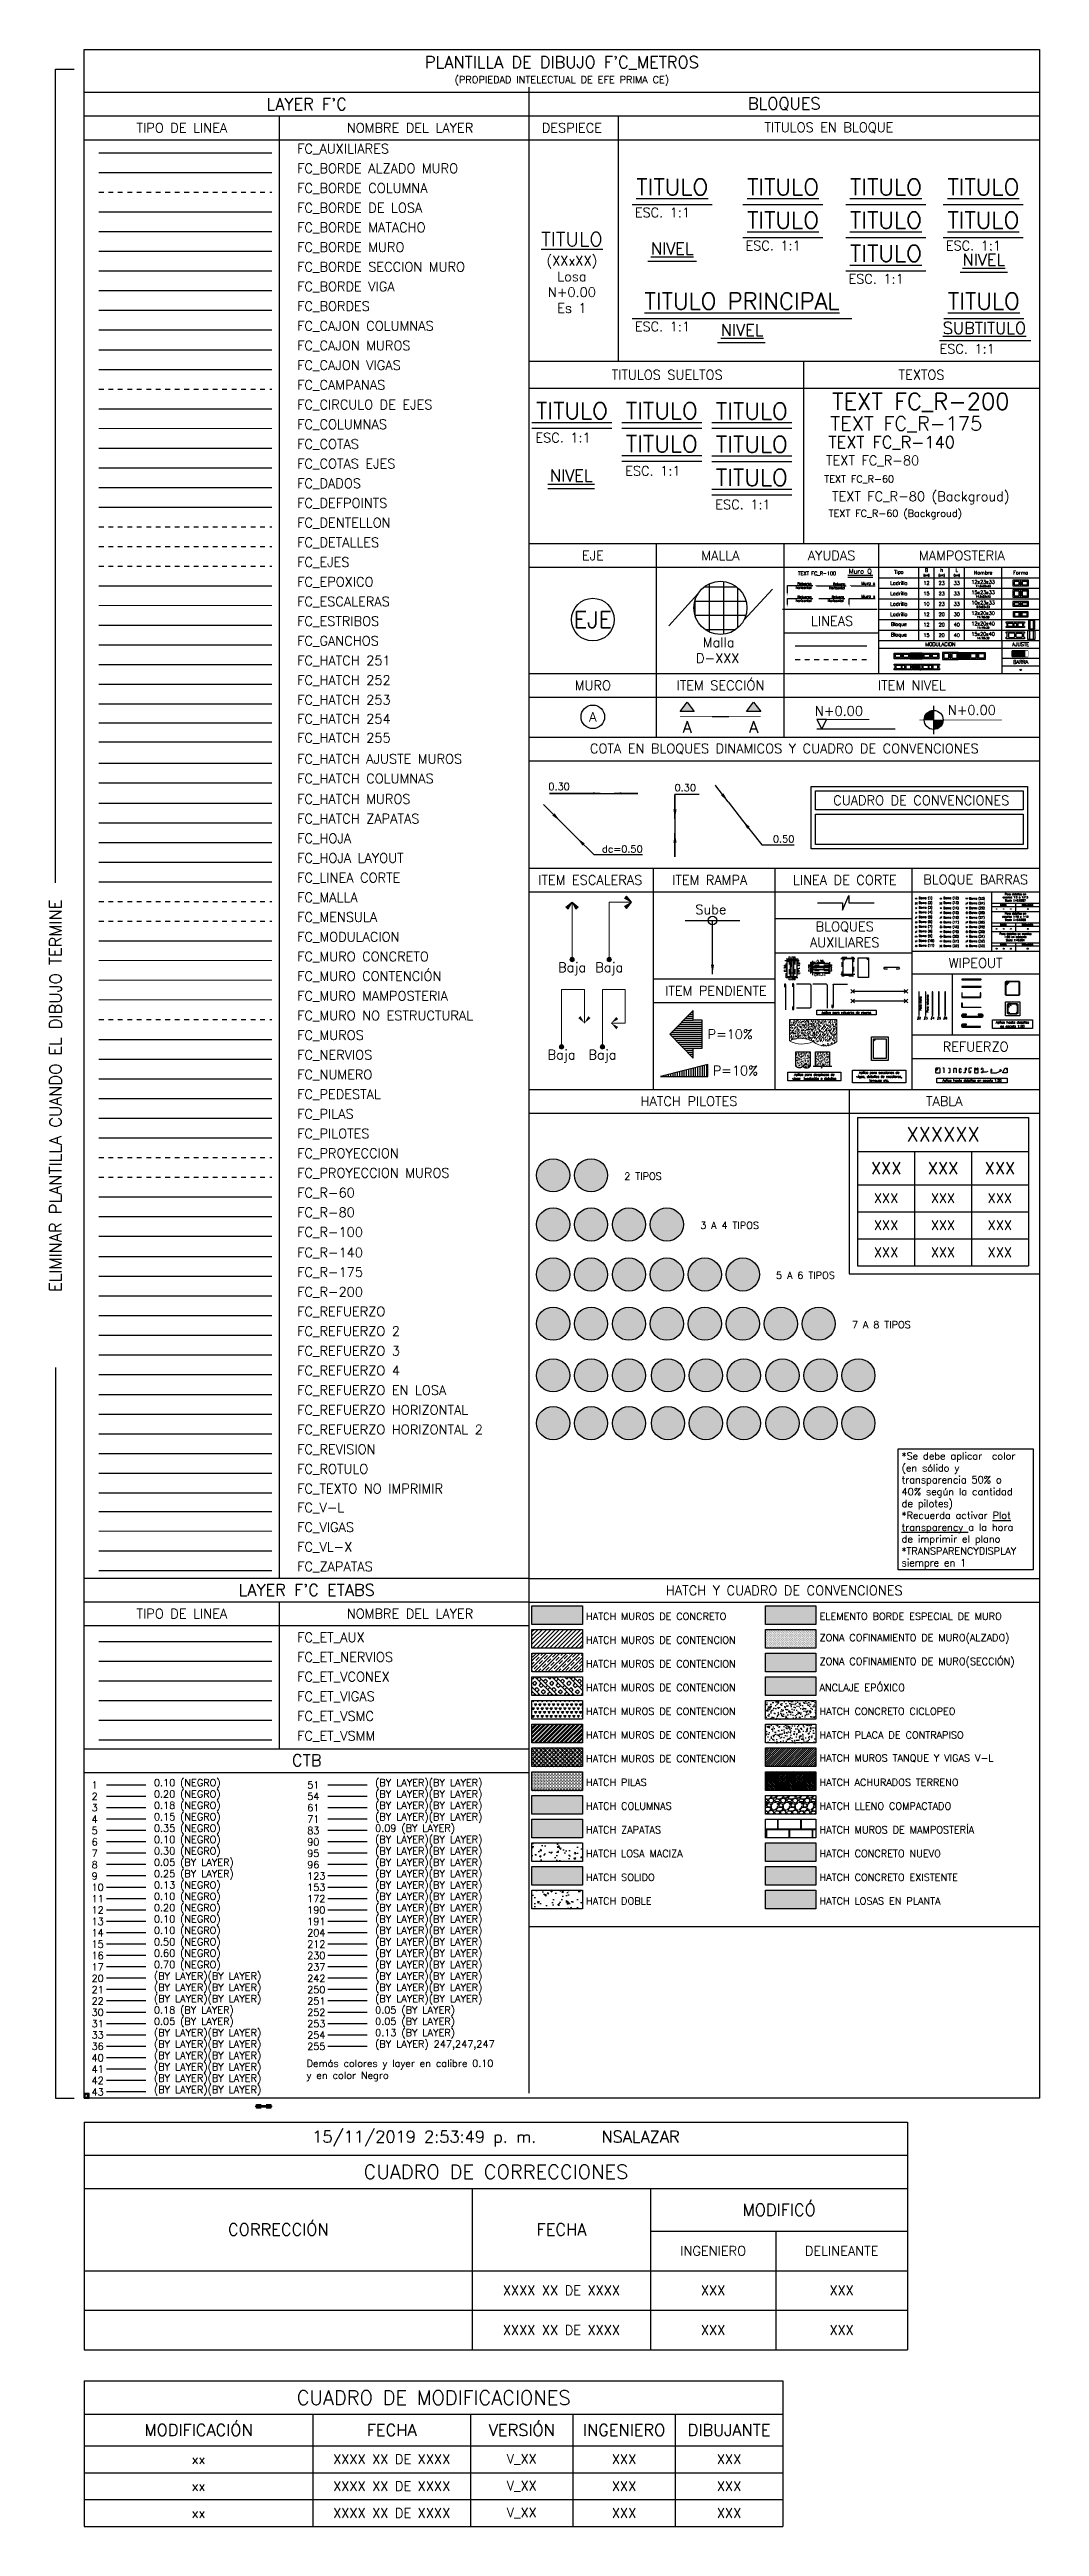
# Model space of a CAD drawing. Header units: millimetres. Extents: x -99999999 to 100000000, y -41 to 20.
# Drawn here: x -35.8 to -14.9, y -41.5 to 10.7 of the extents above; entities that cross this region are included whole.
import ezdxf
from ezdxf import colors
from ezdxf.entities.mleader import LeaderData, LeaderLine
from ezdxf.enums import TextEntityAlignment as Align
from ezdxf.math import Vec2, Vec3

# ---------------------------------------------------------------- set-up
doc = ezdxf.new("R2010")
doc.units = ezdxf.units.MM
doc.header["$LTSCALE"] = 0.01
doc.header["$PDMODE"] = 3
for name, pattern in [('DASHDOT', [1, 0.5, -0.25, 0, -0.25]), ('DASHED2', [0.375, 0.25, -0.125]), ('DOT', [6.35, 0, -6.35])]:
    doc.linetypes.add(name, pattern=pattern)
for name, color, linetype in [('FC_AUXILIARES', 1, 'Continuous'), ('FC_BORDE COLUMNA', 6, 'DASHED2'), ('FC_BORDE LOSA', 4, 'Continuous'), ('FC_BORDE MATACHO', 5, 'Continuous'), ('FC_BORDE VIGA', 4, 'Continuous'), ('FC_BORDES', 4, 'Continuous'), ('FC_CAMPANAS', 3, 'DASHED2'), ('FC_CIRCULO DE EJES', 3, 'Continuous'), ('FC_COTAS', 1, 'Continuous'), ('FC_COTAS EJES', 1, 'Continuous'), ('FC_DADOS', 5, 'Continuous'), ('FC_DENTELLON', 3, 'DASHED2'), ('FC_DETALLES', 5, 'DOT'), ('FC_EJES', 1, 'DASHDOT'), ('FC_EPOXICO', 12, 'Continuous'), ('FC_ESTRIBOS', 3, 'Continuous'), ('FC_ET_AUX', 5, 'Continuous'), ('FC_ET_NERVIOS', 1, 'Continuous'), ('FC_ET_VCONEX', 1, 'Continuous'), ('FC_ET_VIGAS', 140, 'Continuous'), ('FC_ET_VSMC', 6, 'Continuous'), ('FC_ET_VSMM', 3, 'Continuous'), ('FC_GANCHOS', 4, 'Continuous'), ('FC_HATCH', 253, 'Continuous'), ('FC_HATCH 251', 251, 'Continuous'), ('FC_HATCH 252', 252, 'Continuous'), ('FC_HATCH 253', 253, 'Continuous'), ('FC_HATCH 254', 254, 'Continuous'), ('FC_HATCH 255', 255, 'Continuous'), ('FC_HATCH AJUSTE MUROS', 253, 'Continuous'), ('FC_HATCH COLUMNAS', 253, 'Continuous'), ('FC_HATCH MUROS', 253, 'Continuous'), ('FC_HATCH ZAPATAS', 254, 'Continuous'), ('FC_LINEA CORTE', 1, 'Continuous'), ('FC_MALLA', 3, 'DASHED2'), ('FC_MENSULA PLANTA', 6, 'DASHED2'), ('FC_MODULACION', 6, 'Continuous'), ('FC_MURO NO ESTRUCTURAL', 6, 'DASHED2'), ('FC_MUROS', 7, 'Continuous'), ('FC_NERVIOS', 3, 'Continuous'), ('FC_NUMERO', 11, 'Continuous'), ('FC_PEDESTAL', 4, 'Continuous'), ('FC_PILAS', 5, 'Continuous'), ('FC_PILOTES', 150, 'Continuous'), ('FC_PROYECCION', 6, 'DASHED2'), ('FC_PROYECCION MUROS', 2, 'DASHED2'), ('FC_R-100', 12, 'Continuous'), ('FC_R-140', 2, 'Continuous'), ('FC_R-175', 5, 'Continuous'), ('FC_R-200', 5, 'Continuous'), ('FC_R-60', 11, 'Continuous'), ('FC_R-80', 11, 'Continuous'), ('FC_REFUERZO', 5, 'Continuous'), ('FC_REFUERZO 2', 1, 'Continuous'), ('FC_REFUERZO 3', 3, 'Continuous'), ('FC_REFUERZO HORIZONTAL', 2, 'Continuous'), ('FC_REVISION', 32, 'Continuous'), ('FC_ROTULO', 5, 'Continuous'), ('FC_V-L', 140, 'Continuous'), ('FC_VL-X', 232, 'Continuous'), ('FC_ZAPATAS', 3, 'Continuous')]:
    doc.layers.add(name, color=color, linetype=linetype)
for name, color, linetype, plot in [('FC_BORDE ALZADO MURO', 230, 'Continuous', False), ('FC_BORDE MUROS', 250, 'Continuous', False), ('FC_BORDE SECCION MURO', 230, 'Continuous', False), ('FC_CAJON COLUMNAS', 230, 'Continuous', False), ('FC_CAJON MUROS', 230, 'Continuous', False), ('FC_CAJON VIGAS', 230, 'Continuous', False), ('FC_DEFPOINTS', 250, 'Continuous', False), ('FC_HOJA', 230, 'Continuous', False), ('FC_HOJA LAYOUT', 230, 'Continuous', False), ('FC_TEXTO NO IMPRIMIR', 252, 'Continuous', False)]:
    doc.layers.add(name, color=color, linetype=linetype, plot=plot)
for name, color, linetype, lineweight in [('FC_COLUMNAS', 5, 'Continuous', 15), ('FC_ESCALERAS', 253, 'Continuous', 18), ('FC_MURO CONCRETO', 7, 'Continuous', 0), ('FC_MURO CONTENCION', 7, 'Continuous', 15), ('FC_MURO MAMPOSTERIA', 4, 'Continuous', 0), ('FC_VIGAS', 2, 'Continuous', 0)]:
    doc.layers.add(name, color=color, linetype=linetype, lineweight=lineweight)
for name, color, linetype, true_color in [('FC_REFUERZO 4', 30, 'Continuous', 0xff7f00), ('FC_REFUERZO EN LOSA', 30, 'Continuous', 0xff7f00), ('FC_REFUERZO HORIZONTAL 2', 30, 'Continuous', 0xff7f00)]:
    doc.layers.add(name, color=color, linetype=linetype, true_color=true_color)
doc.styles.add('FC_TEXT', font='romans.shx', dxfattribs={"height": 0.002})
doc.styles.add('FC_TEXT1', font='romans.shx')
doc.styles.add('ROMAND', font='romans.shx')
doc.linetypes.add('ZIGZAG', pattern='A,0.00254,-5.08,[131,ltypeshp.shx,S=5.08,R=0,X=-5.08,Y=0],-10.16,[131,ltypeshp.shx,S=5.08,R=180,X=5.08,Y=0],-5.08', length=20.32254)
doc.dimstyles.new('FC_COTAS', dxfattribs={"dimtxt": 0.0015, "dimasz": 0.001, "dimexe": 0, "dimexo": 0, "dimgap": 0.001, "dimtad": 1, "dimtih": 1, "dimtoh": 1, "dimzin": 0, "dimdsep": 46, "dimtxsty": 'FC_TEXT1', "dimblk": 'DOT', "dimcen": 0.09, "dimclrd": 256, "dimclre": 256, "dimclrt": 256, "dimadec": 0, "dimazin": 0, "dimtfac": 1, "dimtix": 1, "dimtmove": 2, "dimatfit": 3, "dimfxl": 1.002, "dimtolj": 1, "dimtzin": 0, "dimlwd": -1, "dimarcsym": 0})
doc.dimstyles.new('FC_COTAS EJES', dxfattribs={"dimtxt": 0.002, "dimasz": 0.0015, "dimexe": 0, "dimexo": 0, "dimgap": 0.001, "dimtad": 1, "dimtih": 1, "dimtoh": 1, "dimzin": 0, "dimdsep": 46, "dimtxsty": 'FC_TEXT1', "dimblk": 'DOT', "dimcen": 0.09, "dimclrd": 256, "dimclre": 256, "dimclrt": 256, "dimadec": 0, "dimazin": 0, "dimtfac": 1, "dimtix": 1, "dimtmove": 2, "dimatfit": 3, "dimfxl": 1.002, "dimtolj": 1, "dimtzin": 0, "dimlwd": -1, "dimarcsym": 0})
doc.dimstyles.new('FC_COTAS$7', dxfattribs={"dimtxt": 0.002, "dimasz": 0.002, "dimexe": 0, "dimexo": 0, "dimgap": 0.000375, "dimtad": 2, "dimtih": 1, "dimtoh": 1, "dimzin": 0, "dimdsep": 46, "dimtxsty": 'FC_TEXT1', "dimblk": 'DOT', "dimcen": 0.09, "dimclrd": 256, "dimclre": 256, "dimclrt": 11, "dimadec": 0, "dimazin": 0, "dimtfac": 1, "dimtix": 1, "dimtmove": 2, "dimatfit": 3, "dimfxl": 1.002, "dimtolj": 1, "dimtzin": 0, "dimlwd": -1, "dimarcsym": 0})
pattern_1 = [(95, (-35.08062, -32.46793), (0.1400947, 0.1175534), [0.01905, -0.20955]), (40, (-35.08062, -32.46793), (-0.1600185, 0.1101767), [0.01524, -0.1676406]), (145.4514, (-35.06894, -32.45813), (-0.0199238, 0.2277301), [0.01619, -0.1780902]), (91.1842, (-35.11654, -32.432), (0.2214102, 0.1619534), [0.028575, -0.314325]), (141.6356, (-35.0981, -32.4185), (-0.0070866, 0.3428268), [0.024285, -0.2671356]), (36.1842, (-35.11654, -32.432), (-0.0070866, 0.3428268), [0.02286, -0.2514597]), (66, (-35.0896, -32.42303), (0.17952, 0.0348951), [0.01905, -0.20955]), (11, (-35.0896, -32.42303), (-0.08654, 0.1739412), [0.01524, -0.16764]), (116.4514, (-35.07464, -32.42012), (0.09298, 0.2088363), [0.01619, -0.17809]), (82.5, (-35.08062, -32.46793), (-0.05760547, 0.06197341), [0, -0.165608, 0, -0.17018, 0, -0.168275]), (52.5, (-35.08062, -32.46793), (-0.02358973, 0.118087), [0, -0.097028, 0, -0.161798, 0, -0.064135]), (12.5, (-35.12067, -32.50798), (0.09992786, 0.0918262), [0, -0.0635, 0, -0.19812, 0, -0.26289]), (2.5, (-35.13863, -32.52594), (0.0867639, 0.1227224), [0, -0.08255, 0, -0.131572, 0, -0.18669])]

msp = doc.modelspace()

# ---------------------------------------------------------------- texts
at = {"layer": 'FC_COTAS', "color": 11, "insert": (-34.987, -32.417), "char_height": 0.002, "attachment_point": 7, "style": 'FC_TEXT1'}
msp.add_mtext('A', dxfattribs=at)
at = {"layer": 'FC_R-100', "style": 'FC_TEXT'}
msp.add_text('TEXT FC_R-100 ', height=0.075, dxfattribs=at).set_placement((-19.606, -0.316), align=Align.MIDDLE_CENTER)
at = {"layer": 'FC_R-140', "char_height": 0.25, "attachment_point": 5, "style": 'FC_TEXT1'}
for s, insert, width in [("PLANTILLA DE DIBUJO F'C_METROS\\P{\\H0.6x;(PROPIEDAD INTELECTUAL DE EFE PRIMA CE)}", (-25.012, 10.279), 6.65726), ('BLOQUES', (-20.324, 9.579), 1.66917)]:
    msp.add_mtext(s, dxfattribs=dict(at, insert=insert, width=width))
at = {"layer": 'FC_R-140', "char_height": 0.25, "attachment_point": 5}
for s, insert, style in [("LAYER F'C", (-30.393, 9.579), 'FC_TEXT1'), ('TEXT FC_R-140', (-18.059, 2.438), 'FC_TEXT'), ("LAYER F'C ETABS", (-30.393, -21.749), 'FC_TEXT1'), ('CTB', (-30.393, -25.342), 'FC_TEXT1')]:
    msp.add_mtext(s, dxfattribs=dict(at, insert=insert, style=style))
at = {"layer": 'FC_R-140', "ltscale": 0.6, "insert": (-24.816, 1.622), "char_height": 0.25, "attachment_point": 8, "style": 'FC_TEXT'}
msp.add_mtext('NIVEL', dxfattribs=at)
at = {"layer": 'FC_R-175', "insert": (-24.801, 6.732), "char_height": 0.3, "width": 1.403, "attachment_point": 5, "style": 'FC_TEXT'}
msp.add_mtext('{\\LTITULO}', dxfattribs=at)
at = {"layer": 'FC_R-175', "insert": (-17.751, 2.83), "char_height": 0.3, "attachment_point": 5, "style": 'FC_TEXT'}
msp.add_mtext('TEXT FC_R-175', dxfattribs=at)
at = {"layer": 'FC_R-200', "char_height": 0.35, "style": 'FC_TEXT'}
for s, insert, attachment_point in [('TITULO', (-24.801, 2.939), 8), ('TITULO', (-22.907, 2.939), 8), ('TITULO', (-21.008, 2.931), 8), ('TEXT FC_R-200', (-17.444, 3.292), 5), ('TITULO', (-22.907, 2.239), 8), ('TITULO', (-21.008, 2.231), 8), ('TITULO', (-21.008, 1.531), 8)]:
    msp.add_mtext(s, dxfattribs=dict(at, insert=insert, attachment_point=attachment_point))
at = {"layer": 'FC_R-60', "insert": (-18.744, 1.666), "char_height": 0.15, "attachment_point": 5, "style": 'FC_TEXT'}
msp.add_mtext('TEXT FC_R-60', dxfattribs=at)
at = {"layer": 'FC_R-80'}
for s, insert, char_height, attachment_point, style in [('TIPO DE LINEA', (-33.024, 9.079), 0.2, 5, 'FC_TEXT1'), ('NOMBRE DEL LAYER', (-28.214, 9.079), 0.2, 5, 'FC_TEXT1'), ('FC_AUXILIARES', (-30.595, 8.52), 0.2, 7, 'FC_TEXT1'), ('FC_BORDE ALZADO MURO', (-30.595, 8.105), 0.2, 7, 'FC_TEXT1'), ('FC_BORDE DE LOSA', (-30.595, 7.275), 0.2, 7, 'FC_TEXT1'), ('FC_BORDE MATACHO', (-30.595, 6.86), 0.2, 7, 'FC_TEXT1'), ('FC_BORDE MURO', (-30.595, 6.445), 0.2, 7, 'FC_TEXT1'), ('FC_BORDE SECCION MURO', (-30.595, 6.03), 0.2, 7, 'FC_TEXT1'), ('FC_BORDE VIGA', (-30.595, 5.615), 0.2, 7, 'FC_TEXT1'), ('FC_BORDES', (-30.595, 5.199), 0.2, 7, 'FC_TEXT1'), ('FC_CAJON COLUMNAS', (-30.595, 4.784), 0.2, 7, 'FC_TEXT1'), ('FC_CAJON MUROS', (-30.595, 4.369), 0.2, 7, 'FC_TEXT1'), ('FC_CAJON VIGAS', (-30.595, 3.954), 0.2, 7, 'FC_TEXT1'), ('FC_CAMPANAS', (-30.595, 3.539), 0.2, 7, 'FC_TEXT1'), ('TEXTOS', (-17.43, 3.873), 0.2, 5, 'FC_TEXT1'), ('FC_CIRCULO DE EJES', (-30.595, 3.124), 0.2, 7, 'FC_TEXT1'), ('FC_COLUMNAS', (-30.595, 2.709), 0.2, 7, 'FC_TEXT1'), ('ESC. 1:1', (-25.571, 2.545), 0.2, 4, 'FC_TEXT'), ('FC_COTAS', (-30.595, 2.294), 0.2, 7, 'FC_TEXT1'), ('FC_COTAS EJES', (-30.595, 1.879), 0.2, 7, 'FC_TEXT1'), ('TEXT FC_R-80', (-18.461, 2.057), 0.2, 5, 'FC_TEXT'), ('FC_DADOS', (-30.595, 1.464), 0.2, 7, 'FC_TEXT1'), ('ESC. 1:1', (-23.677, 1.845), 0.2, 4, 'FC_TEXT'), ('FC_DEFPOINTS', (-30.595, 1.049), 0.2, 7, 'FC_TEXT1'), ('ESC. 1:1', (-21.778, 1.137), 0.2, 4, 'FC_TEXT'), ('FC_DENTELLON', (-30.595, 0.634), 0.2, 7, 'FC_TEXT1'), ('FC_DETALLES', (-30.595, 0.219), 0.2, 7, 'FC_TEXT1'), ('FC_EJES', (-30.595, -0.196), 0.2, 7, 'FC_TEXT1'), ('EJE', (-24.36, 0.062), 0.2, 5, 'FC_TEXT1'), ('FC_EPOXICO', (-30.595, -0.611), 0.2, 7, 'FC_TEXT1'), ('FC_ESCALERAS', (-30.595, -1.026), 0.2, 7, 'FC_TEXT1'), ('FC_ESTRIBOS', (-30.595, -1.441), 0.2, 7, 'FC_TEXT1'), ('FC_GANCHOS', (-30.595, -1.856), 0.2, 7, 'FC_TEXT1'), ('FC_HATCH 251', (-30.595, -2.271), 0.2, 7, 'FC_TEXT1'), ('FC_HATCH 252', (-30.595, -2.686), 0.2, 7, 'FC_TEXT1'), ('ITEM SECCIÓN', (-21.67, -2.677), 0.2, 5, 'FC_TEXT1'), ('ITEM NIVEL', (-17.634, -2.677), 0.2, 5, 'FC_TEXT1'), ('FC_HATCH 254', (-30.595, -3.501), 0.2, 7, 'FC_TEXT1'), ('FC_HATCH 255', (-30.595, -3.901), 0.2, 7, 'FC_TEXT1'), ('FC_HATCH AJUSTE MUROS', (-30.595, -4.346), 0.2, 7, 'FC_TEXT1'), ('FC_HATCH COLUMNAS', (-30.595, -4.761), 0.2, 7, 'FC_TEXT1'), ('FC_HATCH MUROS', (-30.595, -5.191), 0.2, 7, 'FC_TEXT1'), ('FC_HATCH ZAPATAS', (-30.595, -5.606), 0.2, 7, 'FC_TEXT1'), ('FC_HOJA', (-30.595, -6.021), 0.2, 7, 'FC_TEXT1'), ('FC_HOJA LAYOUT', (-30.595, -6.436), 0.2, 7, 'FC_TEXT1'), ('FC_LINEA CORTE', (-30.595, -6.851), 0.2, 7, 'FC_TEXT1'), ('ITEM ESCALERAS', (-24.413, -6.78), 0.2, 5, 'FC_TEXT1'), ('ITEM RAMPA', (-21.896, -6.78), 0.2, 5, 'FC_TEXT1'), ('LINEA DE CORTE', (-19.049, -6.78), 0.2, 5, 'FC_TEXT1'), ('BLOQUE BARRAS', (-16.289, -6.78), 0.2, 5, 'FC_TEXT1'), ('FC_MALLA', (-30.595, -7.266), 0.2, 7, 'FC_TEXT1'), ('FC_MENSULA', (-30.595, -7.681), 0.2, 7, 'FC_TEXT1'), ('FC_MODULACION', (-30.595, -8.096), 0.2, 7, 'FC_TEXT1'), ('FC_MURO CONCRETO', (-30.595, -8.511), 0.2, 7, 'FC_TEXT1'), ('FC_MURO CONTENCIÓN', (-30.595, -8.926), 0.2, 7, 'FC_TEXT1'), ('FC_MURO MAMPOSTERIA', (-30.595, -9.341), 0.2, 7, 'FC_TEXT1'), ('ITEM PENDIENTE', (-21.765, -9.116), 0.2, 5, 'FC_TEXT1'), ('FC_MURO NO ESTRUCTURAL', (-30.595, -9.756), 0.2, 7, 'FC_TEXT1'), ('FC_MUROS', (-30.595, -10.171), 0.2, 7, 'FC_TEXT1'), ('FC_NERVIOS', (-30.595, -10.586), 0.2, 7, 'FC_TEXT1'), ('FC_NUMERO', (-30.595, -11.001), 0.2, 7, 'FC_TEXT1'), ('FC_PEDESTAL', (-30.595, -11.416), 0.2, 7, 'FC_TEXT1'), ('HATCH PILOTES', (-22.332, -11.445), 0.2, 5, 'FC_TEXT1'), ('FC_PILAS', (-30.595, -11.831), 0.2, 7, 'FC_TEXT1'), ('FC_PILOTES', (-30.595, -12.246), 0.2, 7, 'FC_TEXT1'), ('FC_PROYECCION', (-30.595, -12.661), 0.2, 7, 'FC_TEXT1'), ('FC_PROYECCION MUROS', (-30.595, -13.076), 0.2, 7, 'FC_TEXT1'), ('2 TIPOS', (-23.697, -13.101), 0.15, 7, 'FC_TEXT1'), ('FC_R-60', (-30.595, -13.492), 0.2, 7, 'FC_TEXT1'), ('FC_R-80', (-30.595, -13.907), 0.2, 7, 'FC_TEXT1'), ('3 A 4 TIPOS', (-22.097, -14.138), 0.15, 7, 'FC_TEXT1'), ('FC_R-100', (-30.595, -14.322), 0.2, 7, 'FC_TEXT1'), ('FC_R-140', (-30.595, -14.752), 0.2, 7, 'FC_TEXT1'), ('FC_R-175', (-30.595, -15.167), 0.2, 7, 'FC_TEXT1'), ('5 A 6 TIPOS', (-20.497, -15.191), 0.15, 7, 'FC_TEXT1'), ('FC_R-200', (-30.595, -15.582), 0.2, 7, 'FC_TEXT1'), ('FC_REFUERZO', (-30.595, -15.997), 0.2, 7, 'FC_TEXT1'), ('7 A 8 TIPOS', (-18.897, -16.23), 0.15, 7, 'FC_TEXT1'), ('FC_REFUERZO 2', (-30.595, -16.412), 0.2, 7, 'FC_TEXT1'), ('FC_REFUERZO 3', (-30.595, -16.827), 0.2, 7, 'FC_TEXT1'), ('FC_REFUERZO 4', (-30.595, -17.242), 0.2, 7, 'FC_TEXT1'), ('FC_REFUERZO EN LOSA', (-30.595, -17.657), 0.2, 7, 'FC_TEXT1'), ('FC_REFUERZO HORIZONTAL', (-30.595, -18.072), 0.2, 7, 'FC_TEXT1'), ('FC_REFUERZO HORIZONTAL 2', (-30.595, -18.487), 0.2, 7, 'FC_TEXT1'), ('FC_REVISION', (-30.595, -18.902), 0.2, 7, 'FC_TEXT1'), ('FC_ROTULO', (-30.595, -19.317), 0.2, 7, 'FC_TEXT1'), ('FC_TEXTO NO IMPRIMIR', (-30.595, -19.732), 0.2, 7, 'FC_TEXT1'), ('FC_V-L', (-30.595, -20.129), 0.2, 7, 'FC_TEXT1'), ('FC_VIGAS', (-30.595, -20.544), 0.2, 7, 'FC_TEXT1'), ('FC_VL-X', (-30.595, -20.959), 0.2, 7, 'FC_TEXT1'), ('FC_ZAPATAS', (-30.595, -21.374), 0.2, 7, 'FC_TEXT1'), ('HATCH Y CUADRO DE CONVENCIONES', (-20.324, -21.759), 0.2, 5, 'FC_TEXT1'), ('TIPO DE LINEA', (-33.024, -22.249), 0.2, 5, 'FC_TEXT1'), ('NOMBRE DEL LAYER', (-28.214, -22.249), 0.2, 5, 'FC_TEXT1'), ('HATCH MUROS DE CONCRETO', (-24.503, -22.382), 0.15, 7, 'FC_TEXT1'), ('ELEMENTO BORDE ESPECIAL DE MURO', (-19.581, -22.382), 0.15, 7, 'FC_TEXT1'), ('FC_ET_AUX', (-30.595, -22.867), 0.2, 7, 'FC_TEXT1'), ('HATCH MUROS DE CONTENCION', (-24.503, -22.882), 0.15, 7, 'FC_TEXT1'), ('ZONA COFINAMIENTO DE MURO(ALZADO)', (-19.581, -22.882), 0.15, 7, 'FC_TEXT1'), ('FC_ET_NERVIOS', (-30.595, -23.282), 0.2, 7, 'FC_TEXT1'), ('FC_ET_VCONEX', (-30.595, -23.697), 0.2, 7, 'FC_TEXT1'), ('HATCH MUROS DE CONTENCION', (-24.503, -23.382), 0.15, 7, 'FC_TEXT1'), ('ZONA COFINAMIENTO DE MURO(SECCIÓN)', (-19.581, -23.382), 0.15, 7, 'FC_TEXT1'), ('FC_ET_VIGAS', (-30.595, -24.112), 0.2, 7, 'FC_TEXT1'), ('HATCH MUROS DE CONTENCION', (-24.503, -23.882), 0.15, 7, 'FC_TEXT1'), ('ANCLAJE EPÓXICO', (-19.581, -23.882), 0.15, 7, 'FC_TEXT1'), ('FC_ET_VSMC', (-30.595, -24.527), 0.2, 7, 'FC_TEXT1'), ('HATCH MUROS DE CONTENCION', (-24.503, -24.382), 0.15, 7, 'FC_TEXT1'), ('HATCH CONCRETO CICLOPEO', (-19.581, -24.382), 0.15, 7, 'FC_TEXT1'), ('FC_ET_VSMM', (-30.595, -24.943), 0.2, 7, 'FC_TEXT1'), ('HATCH MUROS DE CONTENCION', (-24.503, -24.882), 0.15, 7, 'FC_TEXT1'), ('HATCH PLACA DE CONTRAPISO', (-19.581, -24.882), 0.15, 7, 'FC_TEXT1'), ('HATCH MUROS DE CONTENCION', (-24.503, -25.382), 0.15, 7, 'FC_TEXT1'), ('HATCH MUROS TANQUE Y VIGAS V-L', (-19.581, -25.382), 0.15, 7, 'FC_TEXT1'), ('2', (-34.928, -26.178), 0.15, 7, 'FC_TEXT1'), ('1', (-34.928, -25.938), 0.15, 7, 'FC_TEXT1'), ('0.10 (NEGRO)', (-33.614, -25.938), 0.15, 7, 'FC_TEXT1'), ('0.20 (NEGRO)', (-33.614, -26.178), 0.15, 7, 'FC_TEXT1'), ('51', (-30.383, -25.938), 0.15, 7, 'FC_TEXT1'), ('54', (-30.383, -26.178), 0.15, 7, 'FC_TEXT1'), ('(BY LAYER)(BY LAYER)', (-28.95, -25.938), 0.15, 7, 'FC_TEXT1'), ('(BY LAYER)(BY LAYER)', (-28.95, -26.178), 0.15, 7, 'FC_TEXT1'), ('HATCH PILAS', (-24.503, -25.882), 0.15, 7, 'FC_TEXT1'), ('HATCH ACHURADOS TERRENO', (-19.581, -25.882), 0.15, 7, 'FC_TEXT1'), ('3', (-34.928, -26.417), 0.15, 7, 'FC_TEXT1'), ('4', (-34.928, -26.657), 0.15, 7, 'FC_TEXT1'), ('0.18 (NEGRO)', (-33.614, -26.417), 0.15, 7, 'FC_TEXT1'), ('0.15 (NEGRO)', (-33.614, -26.657), 0.15, 7, 'FC_TEXT1'), ('71', (-30.383, -26.657), 0.15, 7, 'FC_TEXT1'), ('61', (-30.383, -26.417), 0.15, 7, 'FC_TEXT1'), ('(BY LAYER)(BY LAYER)', (-28.95, -26.417), 0.15, 7, 'FC_TEXT1'), ('(BY LAYER)(BY LAYER)', (-28.95, -26.657), 0.15, 7, 'FC_TEXT1'), ('HATCH COLUMNAS', (-24.503, -26.382), 0.15, 7, 'FC_TEXT1'), ('HATCH LLENO COMPACTADO', (-19.581, -26.382), 0.15, 7, 'FC_TEXT1'), ('5', (-34.928, -26.897), 0.15, 7, 'FC_TEXT1'), ('6', (-34.928, -27.136), 0.15, 7, 'FC_TEXT1'), ('0.35 (NEGRO)', (-33.614, -26.897), 0.15, 7, 'FC_TEXT1'), ('0.10 (NEGRO)', (-33.614, -27.136), 0.15, 7, 'FC_TEXT1'), ('0.30 (NEGRO)', (-33.614, -27.376), 0.15, 7, 'FC_TEXT1'), ('83', (-30.383, -26.897), 0.15, 7, 'FC_TEXT1'), ('90', (-30.383, -27.136), 0.15, 7, 'FC_TEXT1'), ('0.09 (BY LAYER)', (-28.95, -26.897), 0.15, 7, 'FC_TEXT1'), ('(BY LAYER)(BY LAYER)', (-28.95, -27.136), 0.15, 7, 'FC_TEXT1'), ('(BY LAYER)(BY LAYER)', (-28.95, -27.376), 0.15, 7, 'FC_TEXT1'), ('HATCH ZAPATAS', (-24.503, -26.882), 0.15, 7, 'FC_TEXT1'), ('HATCH MUROS DE MAMPOSTERÍA', (-19.581, -26.882), 0.15, 7, 'FC_TEXT1'), ('7', (-34.928, -27.376), 0.15, 7, 'FC_TEXT1'), ('8', (-34.928, -27.616), 0.15, 7, 'FC_TEXT1'), ('0.05 (BY LAYER)', (-33.614, -27.616), 0.15, 7, 'FC_TEXT1'), ('0.25 (BY LAYER)', (-33.614, -27.855), 0.15, 7, 'FC_TEXT1'), ('95', (-30.383, -27.376), 0.15, 7, 'FC_TEXT1'), ('96', (-30.383, -27.616), 0.15, 7, 'FC_TEXT1'), ('(BY LAYER)(BY LAYER)', (-28.95, -27.616), 0.15, 7, 'FC_TEXT1'), ('(BY LAYER)(BY LAYER)', (-28.95, -27.855), 0.15, 7, 'FC_TEXT1'), ('HATCH LOSA MACIZA', (-24.503, -27.382), 0.15, 7, 'FC_TEXT1'), ('HATCH CONCRETO NUEVO', (-19.581, -27.382), 0.15, 7, 'FC_TEXT1'), ('9', (-34.928, -27.855), 0.15, 7, 'FC_TEXT1'), ('10', (-34.928, -28.095), 0.15, 7, 'FC_TEXT1'), ('11', (-34.928, -28.334), 0.15, 7, 'FC_TEXT1'), ('0.13 (NEGRO)', (-33.614, -28.095), 0.15, 7, 'FC_TEXT1'), ('0.10 (NEGRO)', (-33.614, -28.334), 0.15, 7, 'FC_TEXT1'), ('123', (-30.383, -27.855), 0.15, 7, 'FC_TEXT1'), ('153', (-30.383, -28.095), 0.15, 7, 'FC_TEXT1'), ('172', (-30.383, -28.334), 0.15, 7, 'FC_TEXT1'), ('(BY LAYER)(BY LAYER)', (-28.95, -28.095), 0.15, 7, 'FC_TEXT1'), ('(BY LAYER)(BY LAYER)', (-28.95, -28.334), 0.15, 7, 'FC_TEXT1'), ('HATCH SOLIDO', (-24.503, -27.882), 0.15, 7, 'FC_TEXT1'), ('HATCH CONCRETO EXISTENTE', (-19.581, -27.882), 0.15, 7, 'FC_TEXT1'), ('12', (-34.928, -28.574), 0.15, 7, 'FC_TEXT1'), ('13', (-34.928, -28.814), 0.15, 7, 'FC_TEXT1'), ('0.20 (NEGRO)', (-33.614, -28.574), 0.15, 7, 'FC_TEXT1'), ('0.10 (NEGRO)', (-33.614, -28.814), 0.15, 7, 'FC_TEXT1'), ('190', (-30.383, -28.574), 0.15, 7, 'FC_TEXT1'), ('191', (-30.383, -28.814), 0.15, 7, 'FC_TEXT1'), ('(BY LAYER)(BY LAYER)', (-28.95, -28.574), 0.15, 7, 'FC_TEXT1'), ('(BY LAYER)(BY LAYER)', (-28.95, -28.814), 0.15, 7, 'FC_TEXT1'), ('HATCH DOBLE', (-24.503, -28.382), 0.15, 7, 'FC_TEXT1'), ('HATCH LOSAS EN PLANTA', (-19.581, -28.382), 0.15, 7, 'FC_TEXT1'), ('14', (-34.928, -29.053), 0.15, 7, 'FC_TEXT1'), ('15', (-34.928, -29.293), 0.15, 7, 'FC_TEXT1'), ('0.10 (NEGRO)', (-33.614, -29.053), 0.15, 7, 'FC_TEXT1'), ('0.50 (NEGRO)', (-33.614, -29.293), 0.15, 7, 'FC_TEXT1'), ('204', (-30.383, -29.053), 0.15, 7, 'FC_TEXT1'), ('212', (-30.383, -29.293), 0.15, 7, 'FC_TEXT1'), ('(BY LAYER)(BY LAYER)', (-28.95, -29.053), 0.15, 7, 'FC_TEXT1'), ('(BY LAYER)(BY LAYER)', (-28.95, -29.293), 0.15, 7, 'FC_TEXT1'), ('16', (-34.928, -29.532), 0.15, 7, 'FC_TEXT1'), ('17', (-34.928, -29.772), 0.15, 7, 'FC_TEXT1'), ('0.60 (NEGRO)', (-33.614, -29.532), 0.15, 7, 'FC_TEXT1'), ('0.70 (NEGRO)', (-33.614, -29.772), 0.15, 7, 'FC_TEXT1'), ('230', (-30.383, -29.532), 0.15, 7, 'FC_TEXT1'), ('237', (-30.383, -29.772), 0.15, 7, 'FC_TEXT1'), ('(BY LAYER)(BY LAYER)', (-28.95, -29.532), 0.15, 7, 'FC_TEXT1'), ('(BY LAYER)(BY LAYER)', (-28.95, -29.772), 0.15, 7, 'FC_TEXT1'), ('20', (-34.928, -30.012), 0.15, 7, 'FC_TEXT1'), ('21', (-34.928, -30.251), 0.15, 7, 'FC_TEXT1'), ('(BY LAYER)(BY LAYER)', (-33.614, -30.012), 0.15, 7, 'FC_TEXT1'), ('(BY LAYER)(BY LAYER)', (-33.614, -30.251), 0.15, 7, 'FC_TEXT1'), ('(BY LAYER)(BY LAYER)', (-33.614, -30.491), 0.15, 7, 'FC_TEXT1'), ('242', (-30.383, -30.012), 0.15, 7, 'FC_TEXT1'), ('250', (-30.383, -30.251), 0.15, 7, 'FC_TEXT1'), ('(BY LAYER)(BY LAYER)', (-28.95, -30.012), 0.15, 7, 'FC_TEXT1'), ('(BY LAYER)(BY LAYER)', (-28.95, -30.251), 0.15, 7, 'FC_TEXT1'), ('(BY LAYER)(BY LAYER)', (-28.95, -30.491), 0.15, 7, 'FC_TEXT1'), ('22', (-34.928, -30.491), 0.15, 7, 'FC_TEXT1'), ('30', (-34.928, -30.731), 0.15, 7, 'FC_TEXT1'), ('0.18 (BY LAYER)', (-33.614, -30.731), 0.15, 7, 'FC_TEXT1'), ('0.05 (BY LAYER)', (-33.614, -30.97), 0.15, 7, 'FC_TEXT1'), ('251', (-30.383, -30.491), 0.15, 7, 'FC_TEXT1'), ('252', (-30.383, -30.731), 0.15, 7, 'FC_TEXT1'), ('0.05 (BY LAYER)', (-28.95, -30.731), 0.15, 7, 'FC_TEXT1'), ('0.05 (BY LAYER)', (-28.95, -30.97), 0.15, 7, 'FC_TEXT1'), ('31', (-34.928, -30.97), 0.15, 7, 'FC_TEXT1'), ('33', (-34.928, -31.21), 0.15, 7, 'FC_TEXT1'), ('36', (-34.928, -31.449), 0.15, 7, 'FC_TEXT1'), ('(BY LAYER)(BY LAYER)', (-33.614, -31.21), 0.15, 7, 'FC_TEXT1'), ('(BY LAYER)(BY LAYER)', (-33.614, -31.449), 0.15, 7, 'FC_TEXT1'), ('253', (-30.383, -30.97), 0.15, 7, 'FC_TEXT1'), ('254', (-30.383, -31.21), 0.15, 7, 'FC_TEXT1'), ('255', (-30.383, -31.449), 0.15, 7, 'FC_TEXT1'), ('0.13 (BY LAYER)', (-28.95, -31.21), 0.15, 7, 'FC_TEXT1'), ('(BY LAYER) 247,247,247', (-28.95, -31.449), 0.15, 7, 'FC_TEXT1'), ('40', (-34.928, -31.689), 0.15, 7, 'FC_TEXT1'), ('41', (-34.928, -31.929), 0.15, 7, 'FC_TEXT1'), ('(BY LAYER)(BY LAYER)', (-33.614, -31.689), 0.15, 7, 'FC_TEXT1'), ('(BY LAYER)(BY LAYER)', (-33.614, -31.929), 0.15, 7, 'FC_TEXT1'), ('Demás colores y layer en calibre 0.10\\Py en color Negro', (-30.395, -32.107), 0.15, 7, 'FC_TEXT1'), ('42', (-34.928, -32.168), 0.15, 7, 'FC_TEXT1'), ('43', (-34.928, -32.408), 0.15, 7, 'FC_TEXT1'), ('(BY LAYER)(BY LAYER)', (-33.614, -32.168), 0.15, 7, 'FC_TEXT1'), ('(BY LAYER)(BY LAYER)', (-33.614, -32.408), 0.15, 7, 'FC_TEXT1')]:
    msp.add_mtext(s, dxfattribs=dict(at, insert=insert, char_height=char_height, attachment_point=attachment_point, style=style))
for s, insert, char_height, width, attachment_point, style in [('DESPIECE', (-24.801, 9.079), 0.2, 1.39248, 5, 'FC_TEXT1'), ('TITULOS EN BLOQUE', (-19.382, 9.079), 0.2, 3.09724, 5, 'FC_TEXT1'), ('FC_BORDE COLUMNA', (-30.595, 7.69), 0.2, 3.17343, 7, 'FC_TEXT1'), ('(XXxXX)\\PLosa\\PN+0.00\\PEs 1', (-24.801, 5.779), 0.2, 1.15438, 5, 'FC_TEXT'), ('TITULOS SUELTOS', (-22.793, 3.873), 0.2, 2.62105, 5, 'FC_TEXT1'), ('MALLA', (-21.67, 0.062), 0.2, 0.88771, 5, 'FC_TEXT1'), ('AYUDAS', (-19.327, 0.062), 0.2, 1.08771, 5, 'FC_TEXT1'), ('MAMPOSTERIA', (-16.579, 0.062), 0.2, 2.002, 5, 'FC_TEXT1'), ('Ladrillo', (-17.908, -0.52), 0.075, 0.38646, 5, 'FC_TEXT1'), ('Tipo', (-17.908, -0.299), 0.075, 0.21146, 5, 'FC_TEXT1'), ('B\\P{\\H0.53333x;(cm)}', (-17.326, -0.299), 0.075, 0.08456, 5, 'FC_TEXT1'), ('12', (-17.326, -0.52), 0.075, 0.13289, 5, 'FC_TEXT1'), ('h\\P{\\H0.53333x;(cm)}', (-17.005, -0.299), 0.075, 0.08456, 5, 'FC_TEXT1'), ('23', (-17.005, -0.52), 0.075, 0.13289, 5, 'FC_TEXT1'), ('L\\P{\\H0.53333x;(cm)}', (-16.687, -0.299), 0.075, 0.08456, 5, 'FC_TEXT1'), ('33', (-16.687, -0.52), 0.075, 0.13289, 5, 'FC_TEXT1'), ('12x23x33', (-16.131, -0.495), 0.075, 0.42218, 5, 'FC_TEXT1'), ('Nombre', (-16.131, -0.299), 0.075, 0.42218, 5, 'FC_TEXT1'), ('Forma', (-15.339, -0.299), 0.075, 0.34004, 5, 'FC_TEXT1'), ('Ladrillo', (-17.908, -0.74), 0.075, 0.38646, 5, 'FC_TEXT1'), ('Ladrillo', (-17.908, -0.959), 0.075, 0.38646, 5, 'FC_TEXT1'), ('15', (-17.326, -0.74), 0.075, 0.13289, 5, 'FC_TEXT1'), ('10', (-17.326, -0.959), 0.075, 0.13289, 5, 'FC_TEXT1'), ('23', (-17.005, -0.74), 0.075, 0.13289, 5, 'FC_TEXT1'), ('23', (-17.005, -0.959), 0.075, 0.13289, 5, 'FC_TEXT1'), ('33', (-16.687, -0.74), 0.075, 0.13289, 5, 'FC_TEXT1'), ('33', (-16.687, -0.959), 0.075, 0.13289, 5, 'FC_TEXT1'), ('15x23x33', (-16.131, -0.715), 0.075, 0.42218, 5, 'FC_TEXT1'), ('10x23x33', (-16.131, -0.934), 0.075, 0.42218, 5, 'FC_TEXT1'), ('11.5x23x33', (-16.131, -0.582), 0.04, 0.34516, 5, 'FC_TEXT1'), ('14.5x23x33', (-16.131, -0.802), 0.04, 0.34516, 5, 'FC_TEXT1'), ('9.5x23x33', (-16.131, -1.021), 0.04, 0.34516, 5, 'FC_TEXT1'), ('LINEAS', (-19.317, -1.32), 0.2, 0.9639, 5, 'FC_TEXT1'), ('Ladrillo', (-17.908, -1.178), 0.075, 0.38646, 5, 'FC_TEXT1'), ('Bloque', (-17.908, -1.398), 0.075, 0.38646, 5, 'FC_TEXT1'), ('12', (-17.326, -1.178), 0.075, 0.13289, 5, 'FC_TEXT1'), ('12', (-17.326, -1.398), 0.075, 0.13289, 5, 'FC_TEXT1'), ('20', (-17.005, -1.178), 0.075, 0.13289, 5, 'FC_TEXT1'), ('20', (-17.005, -1.398), 0.075, 0.13289, 5, 'FC_TEXT1'), ('30', (-16.687, -1.178), 0.075, 0.13289, 5, 'FC_TEXT1'), ('40', (-16.687, -1.398), 0.075, 0.13289, 5, 'FC_TEXT1'), ('12x20x30', (-16.131, -1.154), 0.075, 0.42218, 5, 'FC_TEXT1'), ('12x20x40', (-16.131, -1.374), 0.075, 0.42218, 5, 'FC_TEXT1'), ('15x20x40', (-16.131, -1.594), 0.075, 0.42218, 5, 'FC_TEXT1'), ('11x19x29', (-16.131, -1.241), 0.04, 0.34516, 5, 'FC_TEXT1'), ('11x19x39', (-16.131, -1.461), 0.04, 0.34516, 5, 'FC_TEXT1'), ('Bloque', (-17.908, -1.619), 0.075, 0.38646, 5, 'FC_TEXT1'), ('15', (-17.326, -1.619), 0.075, 0.13289, 5, 'FC_TEXT1'), ('20', (-17.005, -1.619), 0.075, 0.13289, 5, 'FC_TEXT1'), ('40', (-16.687, -1.619), 0.075, 0.13289, 5, 'FC_TEXT1'), ('14x19x39', (-16.131, -1.681), 0.04, 0.34516, 5, 'FC_TEXT1'), ('AJUSTE', (-15.339, -1.81), 0.075, 0.32575, 5, 'FC_TEXT1'), ('MURO', (-24.36, -2.677), 0.2, 0.82105, 5, 'FC_TEXT1'), ('FC_HATCH 253', (-30.595, -3.101), 0.2, 2.28771, 7, 'FC_TEXT1'), ('COTA EN BLOQUES DINAMICOS Y CUADRO DE CONVENCIONES', (-20.324, -4.016), 0.2, 9.41152, 5, 'FC_TEXT1'), ('Barra (1)', (-17.49, -7.197), 0.045, 0.33538, 7, 'FC_TEXT1'), ('Barra (2)', (-17.49, -7.297), 0.045, 0.33538, 7, 'FC_TEXT1'), ('Barra (12)', (-16.97, -7.197), 0.045, 0.38003, 7, 'FC_TEXT1'), ('Barra (13)', (-16.97, -7.297), 0.045, 0.38704, 7, 'FC_TEXT1'), ('Barra (23)', (-16.423, -7.207), 0.045, 0.38704, 7, 'FC_TEXT1'), ('Barra (24)', (-16.423, -7.307), 0.045, 0.38003, 7, 'FC_TEXT1'), ('Malla', (-15.703, -7.304), 0.04, 0.16569, 5, 'FC_TEXT1'), ('Para detalles en escalas 1:2 a 1:7.5\\PScale X=0.0007', (-15.45, -7.145), 0.04, 0.61945, 5, 'FC_TEXT1'), ('Refuerzo', (-15.197, -7.304), 0.04, 0.25564, 5, 'FC_TEXT1'), ('BLOQUES AUXILIARES', (-19.049, -7.929), 0.2, 1.64962, 5, 'FC_TEXT1'), ('Barra (3)', (-17.49, -7.397), 0.045, 0.33538, 7, 'FC_TEXT1'), ('Barra (4)', (-17.49, -7.497), 0.045, 0.33538, 7, 'FC_TEXT1'), ('Barra (5)', (-17.49, -7.597), 0.045, 0.33538, 7, 'FC_TEXT1'), ('Barra (6)', (-17.49, -7.697), 0.045, 0.33538, 7, 'FC_TEXT1'), ('Barra (7)', (-17.49, -7.797), 0.045, 0.33538, 7, 'FC_TEXT1'), ('Barra (8)', (-17.49, -7.897), 0.045, 0.33538, 7, 'FC_TEXT1'), ('Barra (14)', (-16.97, -7.407), 0.045, 0.38003, 7, 'FC_TEXT1'), ('Barra (15)', (-16.97, -7.507), 0.045, 0.38704, 7, 'FC_TEXT1'), ('Barra (16)', (-16.97, -7.607), 0.045, 0.38003, 7, 'FC_TEXT1'), ('Barra (17)', (-16.97, -7.707), 0.045, 0.38704, 7, 'FC_TEXT1'), ('Barra (18)', (-16.97, -7.807), 0.045, 0.38003, 7, 'FC_TEXT1'), ('Barra (25)', (-16.423, -7.407), 0.045, 0.38704, 7, 'FC_TEXT1'), ('Barra (26)', (-16.423, -7.507), 0.045, 0.38003, 7, 'FC_TEXT1'), ('Barra (27)', (-16.423, -7.607), 0.045, 0.38704, 7, 'FC_TEXT1'), ('Barra (28)', (-16.423, -7.707), 0.045, 0.38003, 7, 'FC_TEXT1'), ('Barra (29)', (-16.423, -7.807), 0.045, 0.38704, 7, 'FC_TEXT1'), ('Malla', (-15.703, -7.721), 0.04, 0.16569, 5, 'FC_TEXT1'), ('Para detalles en escalas 1:10 a 1:15\\PScale X=0.0008', (-15.45, -7.553), 0.04, 0.66684, 5, 'FC_TEXT1'), ('Refuerzo', (-15.197, -7.721), 0.04, 0.25564, 5, 'FC_TEXT1'), ('Barra (9)', (-17.49, -7.997), 0.045, 0.33538, 7, 'FC_TEXT1'), ('Barra (10)', (-17.49, -8.097), 0.045, 0.38003, 7, 'FC_TEXT1'), ('Barra (11)', (-17.49, -8.197), 0.045, 0.38704, 7, 'FC_TEXT1'), ('Barra (19)', (-16.97, -7.907), 0.045, 0.38704, 7, 'FC_TEXT1'), ('Barra (20)', (-16.97, -8.007), 0.045, 0.38003, 7, 'FC_TEXT1'), ('Barra (21)', (-16.97, -8.107), 0.045, 0.38704, 7, 'FC_TEXT1'), ('Barra (22)', (-16.97, -8.207), 0.045, 0.38003, 7, 'FC_TEXT1'), ('Barra (30)', (-16.423, -7.907), 0.045, 0.38003, 7, 'FC_TEXT1'), ('Barra (31)', (-16.423, -8.007), 0.045, 0.38704, 7, 'FC_TEXT1'), ('Barra (32)', (-16.423, -8.107), 0.045, 0.38003, 7, 'FC_TEXT1'), ('Barra (33)', (-16.423, -8.207), 0.045, 0.38704, 7, 'FC_TEXT1'), ('Para detalles en escalas 1:20 en adelante\\PScale X=0.001', (-15.45, -7.98), 0.04, 0.83043, 5, 'FC_TEXT1'), ('Malla', (-15.703, -8.137), 0.04, 0.16569, 5, 'FC_TEXT1'), ('Refuerzo', (-15.197, -8.137), 0.04, 0.25564, 5, 'FC_TEXT1'), ('WIPEOUT', (-16.289, -8.53), 0.2, 1.24962, 5, 'FC_TEXT1'), ('#2', (-17.483, -9.7), 0.045, 0.08188, 5, 'FC_TEXT1'), ('#3', (-17.34, -9.7), 0.045, 0.08188, 5, 'FC_TEXT1'), ('#4', (-17.198, -9.7), 0.045, 0.08188, 5, 'FC_TEXT1'), ('#5', (-17.062, -9.7), 0.045, 0.08188, 5, 'FC_TEXT1'), ('#6', (-16.93, -9.7), 0.045, 0.08188, 5, 'FC_TEXT1'), ('REFUERZO', (-16.289, -10.294), 0.2, 1.51629, 5, 'FC_TEXT1'), ('TABLA', (-16.951, -11.445), 0.2, 0.84962, 5, 'FC_TEXT1')]:
    msp.add_mtext(s, dxfattribs=dict(at, insert=insert, char_height=char_height, width=width, attachment_point=attachment_point, style=style))
at = {"layer": 'FC_R-80', "char_height": 0.04, "attachment_point": 5, "rotation": 90, "style": 'FC_TEXT1'}
for s, insert, width in [('Para malla', (-17.451, -9.385), 0.32992), ('Para refuerzo', (-17.302, -9.385), 0.41754)]:
    msp.add_mtext(s, dxfattribs=dict(at, insert=insert, width=width))
at = {"layer": 'FC_R-80', "style": 'FC_TEXT1', "bg_fill": 16}
for s, insert, char_height, width, attachment_point in [('Aplica para refuerzo de muros', (-19.014, -9.585), 0.05, 1.20288, 5), ('Aplica para despieces de vigas  fundación o detalles', (-19.691, -10.932), 0.05, 1.07193, 5), ('Aplica para secciones de vigas, detalles de escaleras, tanques etc.', (-18.322, -10.932), 0.05, 1.07193, 5), ('Aplica hasta detalles en escala 1:20', (-16.366, -11.015), 0.05, 1.43621, 5), ('*Se debe aplicar  color (en sólido y transparencia 50% o 40% según la cantidad de pilotes)\\P\\pt0;*Recuerda activar {\\LPlot transparency} a la hora de imprimir el plano\\P\\ptz;*TRANSPARENCYDISPLAY siempre en 1', (-17.849, -21.302), 0.15, 2.69436, 7)]:
    msp.add_mtext(s, dxfattribs=dict(at, insert=insert, char_height=char_height, width=width, attachment_point=attachment_point))
at = {"layer": 'FC_TEXTO NO IMPRIMIR', "insert": (-35.689, -11.327), "char_height": 0.25, "width": 9.46679, "attachment_point": 5, "rotation": 90, "style": 'FC_TEXT1'}
msp.add_mtext('ELIMINAR PLANTILLA CUANDO EL DIBUJO TERMINE', dxfattribs=at)

# ---------------------------------------------------------------- blocks, each defined once
blk = doc.blocks.new('*U211')
at = {"layer": 'FC_R-200', "color": 4, "ltscale": 1.5}
blk.add_lwpolyline([(-0.00843, 0), (0.00843, 0)], dxfattribs=at)
at = {"layer": 'FC_R-200', "ltscale": 1.5, "style": 'FC_TEXT1'}
blk.add_attdef('%%UTÍTULO', text='', height=0.0035, dxfattribs=at).set_placement((0, 0.00366), align=Align.MIDDLE_CENTER)
at = {"layer": 'FC_R-80', "ltscale": 1.5, "style": 'FC_TEXT1'}
blk.add_attdef('ESCALA', text='', height=0.002, dxfattribs=at).set_placement((-0.0079, -0.0017), align=Align.MIDDLE_LEFT)
blk = doc.blocks.new('*U212')
at = {"layer": 'FC_R-140', "color": 4, "ltscale": 1.5}
blk.add_lwpolyline([(-0.00515, -0.00507), (0.00489, -0.00507)], dxfattribs=at)
at = {"layer": 'FC_R-200', "color": 4, "ltscale": 1.5}
blk.add_lwpolyline([(-0.02315, 0), (0.02315, 0)], dxfattribs=at)
at = {"layer": 'FC_R-140', "ltscale": 1.5, "style": 'FC_TEXT1'}
blk.add_attdef('%%UNIVEL', text='', height=0.0025, dxfattribs=at).set_placement((0, -0.00242), align=Align.MIDDLE_CENTER)
at = {"layer": 'FC_R-200', "ltscale": 1.5, "style": 'FC_TEXT1'}
blk.add_attdef('%%UTÍTULO', text='', height=0.0035, dxfattribs=at).set_placement((0, 0.00366), align=Align.MIDDLE_CENTER)
at = {"layer": 'FC_R-80', "ltscale": 1.5, "style": 'FC_TEXT1'}
blk.add_attdef('ESCALA', text='', height=0.002, dxfattribs=at).set_placement((-0.02262, -0.0017), align=Align.MIDDLE_LEFT)
blk = doc.blocks.new('*U213')
at = {"layer": 'FC_R-200', "color": 4, "ltscale": 1.5}
for points in [[(-0.00843, 0), (0.00843, 0)], [(-0.00843, -0.007), (0.00843, -0.007)]]:
    blk.add_lwpolyline(points, dxfattribs=at)
at = {"layer": 'FC_R-200', "ltscale": 1.5, "style": 'FC_TEXT1'}
for tag, p in [('%%UTÍTULO', (0, 0.00366)), ('%%UTÍTULO1', (0, -0.00334))]:
    blk.add_attdef(tag, text='', height=0.0035, dxfattribs=at).set_placement(p, align=Align.MIDDLE_CENTER)
at = {"layer": 'FC_R-80', "ltscale": 1.5, "style": 'FC_TEXT1'}
blk.add_attdef('ESCALA', text='', height=0.002, dxfattribs=at).set_placement((-0.0079, -0.0087), align=Align.MIDDLE_LEFT)
blk = doc.blocks.new('FC_B_Eje')
at = {"layer": 'FC_CIRCULO DE EJES', "ltscale": 1.5}
blk.add_circle((0, 0), 0.0045, dxfattribs=at)
at = {"ltscale": 1.5, "style": 'FC_TEXT1'}
blk.add_attdef('EJE', text='', height=0.0035, dxfattribs=at).set_placement((0, 0), align=Align.MIDDLE_CENTER)
blk = doc.blocks.new('*U210')
h = blk.add_hatch(color=256)
h.dxf.hatch_style = 1
h.paths.add_polyline_path([(0.003, 0.001), (0, 0.001), (0.0015, 0.003)])
h.paths.add_polyline_path([(0.01702, 0.001), (0.01402, 0.001), (0.01552, 0.003)])
at = {"const_width": 0.00015}
for points in [[(0, 0), (0.00674, 0)], [(0.01702, 0), (0.01027, 0)]]:
    blk.add_lwpolyline(points, dxfattribs=at)
for points in [[(0.003, 0.001), (0, 0.001), (0.0015, 0.003)], [(0.01702, 0.001), (0.01402, 0.001), (0.01552, 0.003)]]:
    blk.add_lwpolyline(points, close=True)
at = {"layer": 'FC_DEFPOINTS', "transparency": 33554457}
blk.add_lwpolyline([(0.00674, 0), (0.01027, 0)], dxfattribs=at)
at = {"layer": 'FC_DEFPOINTS', "ltscale": 1.5, "transparency": 33554457}
blk.add_lwpolyline([(0.00674, 0), (0.01027, 0)], dxfattribs=at)
at = {"layer": 'FC_R-140', "style": 'FC_TEXT1'}
for tag, p in [('X', (0.0015, -0.00225)), ("X'", (0.01552, -0.00225))]:
    blk.add_attdef(tag, text='', height=0.0025, dxfattribs=at).set_placement(p, align=Align.MIDDLE_CENTER)
blk = doc.blocks.new('*U208')
at = {"layer": 'FC_HATCH 253'}
h = blk.add_hatch(color=256, dxfattribs=at)
h.paths.add_polyline_path([(-0.002, 0), (0, 0), (0, 0.002, 0.414214)])
h.paths.add_polyline_path([(0.002, 0), (0, 0), (0, -0.002, 0.414214)])
blk.add_line((0, 0.003), (0, -0.003))
at = {"const_width": 0.00015}
blk.add_lwpolyline([(-0.003, 0), (0.01442, 0)], dxfattribs=at)
blk.add_circle((0, 0), 0.002)
at = {"layer": 'FC_R-80', "style": 'FC_TEXT1'}
blk.add_attdef('NIVEL', (0.003, 0.00109), '', height=0.002, dxfattribs=at)
blk = doc.blocks.new('*U209')
at = {"layer": 'FC_LINEA CORTE'}
blk.add_lwpolyline([(-0.00597, 0), (-0.00067, 0), (-0.00067, -0.00157), (0.00067, 0.00157), (0.00067, 0), (0.00597, 0)], dxfattribs=at)
blk = doc.blocks.new('*U207')
at = {"layer": 'FC_R-140', "color": 4, "ltscale": 1.5}
blk.add_lwpolyline([(-0.0049, -0.01433), (0.00511, -0.01433)], dxfattribs=at)
at = {"layer": 'FC_R-200', "color": 4, "ltscale": 1.5}
for points in [[(-0.00843, 0), (0.00843, 0)], [(-0.00843, -0.007), (0.00843, -0.007)]]:
    blk.add_lwpolyline(points, dxfattribs=at)
at = {"layer": 'FC_R-140', "ltscale": 1.5, "style": 'FC_TEXT1'}
blk.add_attdef('%%UNIVEL', text='', height=0.0025, dxfattribs=at).set_placement((0.00011, -0.01167), align=Align.MIDDLE_CENTER)
at = {"layer": 'FC_R-200', "ltscale": 1.5, "style": 'FC_TEXT1'}
for tag, p in [('%%UTÍTULO', (0, 0.00366)), ('%%UTÍTULO1', (0, -0.00334))]:
    blk.add_attdef(tag, text='', height=0.0035, dxfattribs=at).set_placement(p, align=Align.MIDDLE_CENTER)
at = {"layer": 'FC_R-80', "ltscale": 1.5, "style": 'FC_TEXT1'}
blk.add_attdef('ESCALA', text='', height=0.002, dxfattribs=at).set_placement((-0.0079, -0.0087), align=Align.MIDDLE_LEFT)
blk = doc.blocks.new('*U205')
at = {"layer": 'FC_R-200', "color": 4, "ltscale": 1.5}
for points in [[(-0.00843, 0), (0.00843, 0)], [(-0.00843, -0.007), (0.00843, -0.007)], [(-0.00843, -0.014), (0.00843, -0.014)]]:
    blk.add_lwpolyline(points, dxfattribs=at)
at = {"layer": 'FC_R-200', "ltscale": 1.5, "style": 'FC_TEXT1'}
for tag, p in [('TÍTULO', (0, 0.00366)), ('TÍTULO1', (0, -0.00334)), ('TÍTULO2', (0, -0.01034))]:
    blk.add_attdef(tag, text='', height=0.0035, dxfattribs=at).set_placement(p, align=Align.MIDDLE_CENTER)
at = {"layer": 'FC_R-80', "ltscale": 1.5, "style": 'FC_TEXT1'}
blk.add_attdef('ESCALA', text='', height=0.002, dxfattribs=at).set_placement((-0.0079, -0.0157), align=Align.MIDDLE_LEFT)
blk = doc.blocks.new('*U206')
at = {"ltscale": 0.9, "const_width": 0.0002}
blk.add_lwpolyline([(-0.00545, 0.002), (-0.01651, 0.002)], dxfattribs=at)
at = {"ltscale": 0.9}
blk.add_lwpolyline([(-0.01547, 0), (-0.01443, 0.002), (-0.01651, 0.002)], close=True, dxfattribs=at)
blk.add_lwpolyline([(0, 0), (-0.01651, 0)], dxfattribs=at)
at = {"layer": 'FC_R-80', "lineweight": 25, "style": 'FC_TEXT1'}
blk.add_attdef('N+00.00_001', (-0.01689, 0.00282), '', height=0.002, dxfattribs=at)
blk = doc.blocks.new('*U41')
at = {"layer": 'FC_NUMERO', "color": 0}
blk.add_circle((0, 0), 0.00248, dxfattribs=at)
at = {"layer": 'FC_NUMERO', "color": 0, "style": 'FC_TEXT1'}
blk.add_attdef('N-NUM', text='', height=0.002, dxfattribs=at).set_placement((0, 0), align=Align.MIDDLE_CENTER)
blk = doc.blocks.new('*T280')
at = {"layer": 'FC_BORDES', "color": 0, "linetype": 'ByBlock', "lineweight": -2, "ltscale": 0.6, "transparency": 16777216}
for p, q in [((0, 0), (17.357, 0)), ((0, 0), (0, -4.8)), ((17.357, 0), (17.357, -4.8)), ((0, -0.7), (17.357, -0.7)), ((0, -1.4), (17.357, -1.4)), ((8.179, -1.4), (8.179, -4.8)), ((11.94, -1.4), (11.94, -4.8)), ((11.94, -2.3), (17.357, -2.3)), ((14.577, -2.3), (14.577, -4.8)), ((0, -3.134), (17.357, -3.134)), ((0, -3.967), (17.357, -3.967)), ((0, -4.8), (17.357, -4.8))]:
    blk.add_line(p, q, dxfattribs=at)
at = {"layer": 'FC_BORDES', "color": 5, "ltscale": 0.6, "transparency": 16777216, "width": 17.35638, "attachment_point": 5, "style": 'FC_TEXT1'}
for s, insert, char_height in [('{\\C13;15/11/2019 2:53:49 p. m.        NSALAZAR}', (8.678, -0.35), 0.25), ('CUADRO DE CORRECCIONES', (8.678, -1.05), 0.3)]:
    blk.add_mtext(s, dxfattribs=dict(at, insert=insert, char_height=char_height))
at = {"layer": 'FC_BORDES', "color": 2, "ltscale": 0.6, "transparency": 16777216, "char_height": 0.25, "attachment_point": 5, "style": 'FC_TEXT1'}
for s, insert, width in [('CORRECCIÓN', (4.09, -2.267), 8.17904), ('MODIFICÓ', (14.649, -1.85), 5.41605), ('FECHA', (10.06, -2.267), 3.76069)]:
    blk.add_mtext(s, dxfattribs=dict(at, insert=insert, width=width))
at = {"layer": 'FC_BORDES', "color": 11, "ltscale": 0.6, "transparency": 16777216, "char_height": 0.2, "attachment_point": 5, "style": 'FC_TEXT1'}
for s, insert, width in [('{\\C12;INGENIERO}', (13.258, -2.717), 2.33634), ('{\\C12;DELINEANTE}', (15.967, -2.717), 2.48001), ('XXXX XX DE XXXX', (10.06, -3.55), 3.46099), ('XXX', (13.258, -3.55), 2.33634), ('XXX', (15.967, -3.55), 2.48001), ('XXXX XX DE XXXX', (10.06, -4.384), 3.46099), ('XXX', (13.258, -4.384), 2.33634), ('XXX', (15.967, -4.384), 2.48001)]:
    blk.add_mtext(s, dxfattribs=dict(at, insert=insert, width=width))
blk = doc.blocks.new('*U270')
at = {"layer": 'FC_R-140', "color": 4, "ltscale": 1.5}
blk.add_lwpolyline([(-0.00934, -0.00466), (0.00994, -0.00466)], dxfattribs=at)
at = {"layer": 'FC_R-200', "color": 4, "ltscale": 1.5}
blk.add_lwpolyline([(-0.00842, 0), (0.00842, 0)], dxfattribs=at)
at = {"layer": 'FC_R-140', "ltscale": 1.5, "style": 'FC_TEXT1'}
blk.add_attdef('%%UNIVEL', text='', height=0.0025, dxfattribs=at).set_placement((0.00013, -0.002), align=Align.MIDDLE_CENTER)
at = {"layer": 'FC_R-200', "ltscale": 1.5, "style": 'FC_TEXT1'}
blk.add_attdef('%%UTÍTULO', text='', height=0.0035, dxfattribs=at).set_placement((0.00001, 0.00366), align=Align.MIDDLE_CENTER)
at = {"layer": 'FC_R-80', "ltscale": 1.5, "style": 'FC_TEXT'}
blk.add_attdef('ESCALA', text='', height=0.002, dxfattribs=at).set_placement((-0.00934, -0.00538), align=Align.TOP_LEFT)
blk = doc.blocks.new('*U271')
at = {"layer": 'FC_BORDES'}
for points in [[(0, 0), (0.04563, 0), (0.04563, -0.01316), (0, -0.01316)], [(0.00093, -0.00093), (0.04469, -0.00093), (0.04469, -0.00493), (0.00093, -0.00493)], [(0.00093, -0.00587), (0.04469, -0.00587), (0.04469, -0.01223), (0.00093, -0.01223)]]:
    blk.add_lwpolyline(points, close=True, dxfattribs=at)
at = {"layer": 'FC_R-80', "ltscale": 0.6, "style": 'FC_TEXT1'}
blk.add_attdef('CONVENCIONES', text='', height=0.002, dxfattribs=at).set_placement((0.02323, -0.00293), align=Align.MIDDLE_CENTER)
blk = doc.blocks.new('*U272')
at = {"layer": 'FC_R-140', "color": 4, "ltscale": 1.5}
blk.add_lwpolyline([(-0.00514, 0), (0.00514, 0)], dxfattribs=at)
at = {"layer": 'FC_R-140', "ltscale": 1.5, "style": 'FC_TEXT1'}
blk.add_attdef('%%UTÍTULO', text='', height=0.0025, dxfattribs=at).set_placement((0, 0.00266), align=Align.MIDDLE_CENTER)
at = {"layer": 'FC_R-80', "ltscale": 1.5, "style": 'FC_TEXT1'}
blk.add_attdef('ESCALA', text='', height=0.002, dxfattribs=at).set_placement((-0.00514, -0.0017), align=Align.MIDDLE_LEFT)
blk = doc.blocks.new('*U273')
at = {"layer": 'FC_R-140', "ltscale": 0.6}
blk.add_lwpolyline([(-0.0049, -0.00056), (0.0049, -0.00056)], dxfattribs=at)
at = {"layer": 'FC_R-140', "color": 4, "ltscale": 1.5}
blk.add_lwpolyline([(-0.0049, -0.00147), (0.0049, -0.00147)], dxfattribs=at)
blk = doc.blocks.new('*U199')
at = {"layer": 'FC_HATCH 253'}
h = blk.add_hatch(dxfattribs=at)
h.set_pattern_fill('ANSI31', color=256, scale=0.00015, angle=45)
h.set_pattern_definition([(90, (-0.01, 0), (-0.00047625, 8e-20), [])])
h.paths.add_polyline_path([(-0.01, 0), (0, 0), (0, 0.0025)])
blk.add_lwpolyline([(-0.01, 0), (0, 0), (0, 0.0025), (-0.01, 0)])
at = {"layer": 'FC_R-80', "style": 'FC_TEXT1'}
blk.add_attdef('P=10%', text='', height=0.002, dxfattribs=at).set_placement((0.00581, 0.00125), align=Align.MIDDLE_CENTER)
blk = doc.blocks.new('*U200')
at = {"layer": 'FC_HATCH 253', "linetype": 'DASHED2', "ltscale": 350}
h = blk.add_hatch(dxfattribs=at)
h.set_pattern_fill('ANSI31', color=256, scale=0.0001333, angle=135)
h.set_pattern_definition([(180, (0.0067889, 5e-12), (-6e-20, -0.000423227), [])])
h.paths.add_polyline_path([(0, 0), (0.00493, -0.00502), (0.00493, -0.00297), (0.00679, -0.00297), (0.00679, 0.00297), (0.00493, 0.00297), (0.00493, 0.00502)])
blk.add_lwpolyline([(0.00679, -0.00297), (0.00679, 0.00297), (0.00493, 0.00297), (0.00493, 0.00502), (0, 0), (0.00493, -0.00502), (0.00493, -0.00297), (0.00679, -0.00297)])
at = {"layer": 'FC_R-80', "style": 'FC_TEXT1'}
blk.add_attdef('P=10%', text='', height=0.002, dxfattribs=at).set_placement((0.01297, 0), align=Align.MIDDLE_CENTER)
blk = doc.blocks.new('_Dot')
at = {"color": 0, "linetype": 'ByBlock', "lineweight": -2}
blk.add_line((-0.5, 0), (-1, 0), dxfattribs=at)
at = {"color": 0, "linetype": 'ByBlock', "const_width": 0.5}
blk.add_lwpolyline([(-0.25, 0, 1), (0.25, 0, 1)], format="xyb", close=True, dxfattribs=at)
blk = doc.blocks.new('*U176')
h = blk.add_hatch(color=0)
h.dxf.hatch_style = 1
edge = h.paths.add_edge_path()
edge.add_arc((0, 0), 0.0119, 0, 360, ccw=False)
at = {"color": 0}
blk.add_circle((0, 0), 0.0119, dxfattribs=at)
blk = doc.blocks.new('*U198')
at = {"color": 0, "ltscale": 0.35}
for p, q in [((0.017, -0.017), (-0.017, 0.017)), ((0.017, 0.017), (-0.017, -0.017))]:
    blk.add_line(p, q, dxfattribs=at)
at = {"color": 0, "ltscale": 0.9}
blk.add_line((0.014, -0.021), (0.021, -0.014), dxfattribs=at)
for points in [[(-0.021, 0.014), (-0.014, 0.021)], [(0.021, 0.014), (0.014, 0.021)], [(-0.014, -0.021), (-0.021, -0.014)]]:
    blk.add_lwpolyline(points, dxfattribs=at)
at = {"color": 0}
for radius in [0.0119, 0.00516]:
    blk.add_circle((0, 0), radius, dxfattribs=at)
blk = doc.blocks.new('*U196')
at = {"color": 0}
blk.add_circle((0, 0), 0.0119, dxfattribs=at)
blk = doc.blocks.new('*U197')
h = blk.add_hatch(color=0)
h.dxf.hatch_style = 1
edge = h.paths.add_edge_path()
edge.add_arc((0, 0), 0.00516, 0, 360)
at = {"color": 0}
for radius in [0.0119, 0.00516]:
    blk.add_circle((0, 0), radius, dxfattribs=at)
blk = doc.blocks.new('*U195')
h = blk.add_hatch(color=0)
h.dxf.hatch_style = 1
edge = h.paths.add_edge_path()
edge.add_arc((0, 0), 0.0119, 0, 360, ccw=False)
at = {"color": 0, "ltscale": 0.6}
blk.add_lwpolyline([(-0.021, -0.021), (0.021, 0.021)], dxfattribs=at)
at = {"color": 0}
blk.add_circle((0, 0), 0.0119, dxfattribs=at)
blk = doc.blocks.new('*U194')
at = {"color": 0}
for p, q in [((0.018, -0.018), (-0.018, 0.018)), ((-0.018, -0.018), (0.018, 0.018))]:
    blk.add_line(p, q, dxfattribs=at)
blk.add_circle((0, 0), 0.0119, dxfattribs=at)
blk = doc.blocks.new('*U193')
h = blk.add_hatch(color=0)
h.dxf.hatch_style = 1
edge = h.paths.add_edge_path()
edge.add_arc((0, 0), 0.0119, 0, 360, ccw=False)
at = {"color": 0, "ltscale": 0.6}
for points in [[(-0.021, -0.021), (0.021, 0.021)], [(0.021, -0.021), (-0.021, 0.021)]]:
    blk.add_lwpolyline(points, dxfattribs=at)
at = {"color": 0}
blk.add_circle((0, 0), 0.0119, dxfattribs=at)
blk = doc.blocks.new('*U192')
at = {"color": 0, "ltscale": 0.6}
blk.add_lwpolyline([(-0.021, -0.021), (0.021, 0.021)], dxfattribs=at)
at = {"color": 0}
blk.add_circle((0, 0), 0.0119, dxfattribs=at)
blk = doc.blocks.new('*U191')
h = blk.add_hatch(color=0)
h.dxf.hatch_style = 1
edge = h.paths.add_edge_path()
edge.add_arc((0, 0), 0.0119, 0, 360)
at = {"color": 0, "ltscale": 0.6}
blk.add_lwpolyline([(-0.03, 0), (0.03, 0)], dxfattribs=at)
at = {"color": 0}
blk.add_circle((0, 0), 0.0119, dxfattribs=at)
blk = doc.blocks.new('*U189')
at = {"color": 0, "ltscale": 0.35}
blk.add_line((0.017, 0.017), (-0.017, -0.017), dxfattribs=at)
at = {"color": 0}
for radius in [0.0119, 0.00516]:
    blk.add_circle((0, 0), radius, dxfattribs=at)
blk = doc.blocks.new('*U190')
h = blk.add_hatch(color=0)
h.dxf.hatch_style = 1
edge = h.paths.add_edge_path()
edge.add_arc((0, 0), 0.00516, 0, 360)
at = {"color": 0}
for p, q in [((0.018, -0.018), (-0.018, 0.018)), ((-0.018, -0.018), (0.018, 0.018))]:
    blk.add_line(p, q, dxfattribs=at)
for radius in [0.0119, 0.00516]:
    blk.add_circle((0, 0), radius, dxfattribs=at)
blk = doc.blocks.new('*U188')
at = {"color": 0, "ltscale": 0.6}
for points in [[(-0.012, 0), (0.012, 0)], [(0.008, -0.008), (-0.008, 0.008)], [(-0.008, -0.008), (0.008, 0.008)], [(0, 0.012), (0, -0.012)]]:
    blk.add_lwpolyline(points, dxfattribs=at)
blk.add_circle((0, 0), 0.0119, dxfattribs=at)
blk = doc.blocks.new('*U187')
h = blk.add_hatch(color=0)
h.dxf.hatch_style = 1
edge = h.paths.add_edge_path()
edge.add_arc((0, 0), 0.0119, 0, 360)
at = {"color": 0, "ltscale": 0.35}
for p, q in [((0.017, -0.017), (-0.017, 0.017)), ((0.017, 0.017), (-0.017, -0.017))]:
    blk.add_line(p, q, dxfattribs=at)
at = {"color": 0, "ltscale": 0.9}
for points in [[(-0.021, 0.014), (-0.014, 0.021)], [(0.021, 0.014), (0.014, 0.021)], [(-0.014, -0.021), (-0.021, -0.014)], [(0.014, -0.021), (0.021, -0.014)]]:
    blk.add_lwpolyline(points, dxfattribs=at)
at = {"color": 0}
blk.add_circle((0, 0), 0.0119, dxfattribs=at)
blk = doc.blocks.new('*U186')
at = {"color": 0}
for radius in [0.0119, 0.00516]:
    blk.add_circle((0, 0), radius, dxfattribs=at)
blk = doc.blocks.new('*U185')
h = blk.add_hatch(color=0)
h.dxf.hatch_style = 1
edge = h.paths.add_edge_path()
edge.add_arc((0, 0), 0.00516, 0, 360)
at = {"color": 0, "ltscale": 0.35}
blk.add_line((0.017, 0.017), (-0.017, -0.017), dxfattribs=at)
at = {"color": 0}
for radius in [0.0119, 0.00516]:
    blk.add_circle((0, 0), radius, dxfattribs=at)
blk = doc.blocks.new('*U183')
h = blk.add_hatch(color=0)
h.dxf.hatch_style = 1
edge = h.paths.add_edge_path()
edge.add_arc((0, 0), 0.0119, 0, 360)
at = {"color": 0, "ltscale": 0.35}
blk.add_line((0.017, 0.017), (-0.017, -0.017), dxfattribs=at)
at = {"color": 0, "ltscale": 0.9}
for points in [[(0.021, 0.014), (0.014, 0.021)], [(-0.014, -0.021), (-0.021, -0.014)]]:
    blk.add_lwpolyline(points, dxfattribs=at)
at = {"color": 0}
blk.add_circle((0, 0), 0.0119, dxfattribs=at)
blk = doc.blocks.new('*U182')
at = {"color": 0}
for p, q in [((0.018, -0.018), (-0.018, 0.018)), ((-0.018, -0.018), (0.018, 0.018))]:
    blk.add_line(p, q, dxfattribs=at)
for radius in [0.0119, 0.00516]:
    blk.add_circle((0, 0), radius, dxfattribs=at)
blk = doc.blocks.new('*U184')
h = blk.add_hatch(color=0)
h.dxf.hatch_style = 1
edge = h.paths.add_edge_path()
edge.add_arc((0, 0), 0.0119, 0, 360)
at = {"color": 0, "ltscale": 0.35}
for p, q in [((0, 0.024), (0, -0.024)), ((-0.024, 0), (0.024, 0))]:
    blk.add_line(p, q, dxfattribs=at)
at = {"color": 0, "ltscale": 0.9}
for points in [[(-0.024, 0.005), (-0.024, -0.005)], [(0.005, 0.024), (-0.005, 0.024)], [(0.024, 0.005), (0.024, -0.005)], [(0.005, -0.024), (-0.005, -0.024)]]:
    blk.add_lwpolyline(points, dxfattribs=at)
at = {"color": 0}
blk.add_circle((0, 0), 0.0119, dxfattribs=at)
blk = doc.blocks.new('*U181')
at = {"color": 0}
blk.add_line((0.025, 0), (-0.025, 0), dxfattribs=at)
blk.add_circle((0, 0), 0.0119, dxfattribs=at)
blk = doc.blocks.new('*U269')
h = blk.add_hatch(color=0)
h.dxf.hatch_style = 1
edge = h.paths.add_edge_path()
edge.add_arc((0, 0), 0.00516, 90, 450, ccw=False)
at = {"color": 0, "ltscale": 0.35}
for p, q in [((0, 0.024), (0, -0.024)), ((-0.024, 0), (0.024, 0))]:
    blk.add_line(p, q, dxfattribs=at)
at = {"color": 0, "ltscale": 0.9}
for points in [[(-0.024, 0.005), (-0.024, -0.005)], [(0.005, 0.024), (-0.005, 0.024)], [(0.024, 0.005), (0.024, -0.005)], [(0.005, -0.024), (-0.005, -0.024)]]:
    blk.add_lwpolyline(points, dxfattribs=at)
at = {"color": 0}
for radius in [0.0119, 0.00516]:
    blk.add_circle((0, 0), radius, dxfattribs=at)
blk = doc.blocks.new('*U267')
at = {"color": 0}
blk.add_line((0.025, 0), (-0.025, 0), dxfattribs=at)
for radius in [0.0119, 0.00516]:
    blk.add_circle((0, 0), radius, dxfattribs=at)
blk = doc.blocks.new('*U268')
at = {"color": 0, "ltscale": 0.35}
for p, q in [((0.017, -0.017), (-0.017, 0.017)), ((0.017, 0.017), (-0.017, -0.017))]:
    blk.add_line(p, q, dxfattribs=at)
at = {"color": 0, "ltscale": 0.9}
for points in [[(-0.021, 0.014), (-0.014, 0.021)], [(0.021, 0.014), (0.014, 0.021)], [(-0.014, -0.021), (-0.021, -0.014)], [(0.014, -0.021), (0.021, -0.014)]]:
    blk.add_lwpolyline(points, dxfattribs=at)
at = {"color": 0}
blk.add_circle((0, 0), 0.0119, dxfattribs=at)
blk = doc.blocks.new('*U266')
h = blk.add_hatch(color=0)
h.dxf.hatch_style = 1
edge = h.paths.add_edge_path()
edge.add_arc((0, 0), 0.00516, 0, 360)
at = {"color": 0}
blk.add_line((0.025, 0), (-0.025, 0), dxfattribs=at)
for radius in [0.0119, 0.00516]:
    blk.add_circle((0, 0), radius, dxfattribs=at)
blk = doc.blocks.new('*U265')
at = {"color": 0, "ltscale": 0.35}
blk.add_line((0.017, 0.017), (-0.017, -0.017), dxfattribs=at)
at = {"color": 0, "ltscale": 0.9}
for points in [[(0.021, 0.014), (0.014, 0.021)], [(-0.014, -0.021), (-0.021, -0.014)]]:
    blk.add_lwpolyline(points, dxfattribs=at)
at = {"color": 0}
blk.add_circle((0, 0), 0.0119, dxfattribs=at)
blk = doc.blocks.new('*U264')
h = blk.add_hatch(color=0)
h.dxf.hatch_style = 1
edge = h.paths.add_edge_path()
edge.add_arc((0, 0), 0.00516, 90, 450, ccw=False)
at = {"color": 0, "ltscale": 0.35}
for p, q in [((0.017, -0.017), (-0.017, 0.017)), ((0.017, 0.017), (-0.017, -0.017))]:
    blk.add_line(p, q, dxfattribs=at)
at = {"color": 0}
for radius in [0.0119, 0.00516]:
    blk.add_circle((0, 0), radius, dxfattribs=at)
blk = doc.blocks.new('*U263')
at = {"color": 0, "ltscale": 0.35}
for p, q in [((-0.024, 0), (0.024, 0)), ((0, 0.024), (0, -0.024))]:
    blk.add_line(p, q, dxfattribs=at)
at = {"color": 0, "ltscale": 0.9}
for points in [[(-0.024, 0.005), (-0.024, -0.005)], [(0.005, 0.024), (-0.005, 0.024)], [(0.024, 0.005), (0.024, -0.005)], [(0.005, -0.024), (-0.005, -0.024)]]:
    blk.add_lwpolyline(points, dxfattribs=at)
at = {"color": 0}
blk.add_circle((0, 0), 0.0119, dxfattribs=at)
blk = doc.blocks.new('*U262')
h = blk.add_hatch(color=0)
h.dxf.hatch_style = 1
h.paths.add_polyline_path([(0, 0.012), (0, -0.012, 0.414214), (0.012, 0, 0.414214)])
at = {"color": 0}
blk.add_lwpolyline([(0, 0.012), (0, -0.012)], dxfattribs=at)
blk.add_circle((0, 0), 0.0119, dxfattribs=at)
blk = doc.blocks.new('*U261')
at = {"color": 0, "ltscale": 0.35}
blk.add_line((0.017, 0.017), (-0.017, -0.017), dxfattribs=at)
at = {"color": 0, "ltscale": 0.9}
for points in [[(0.021, 0.014), (0.014, 0.021)], [(-0.014, -0.021), (-0.021, -0.014)]]:
    blk.add_lwpolyline(points, dxfattribs=at)
at = {"color": 0}
for radius in [0.0119, 0.00516]:
    blk.add_circle((0, 0), radius, dxfattribs=at)
blk = doc.blocks.new('*U260')
at = {"ltscale": 0.6}
h = blk.add_hatch(color=0, dxfattribs=at)
h.dxf.hatch_style = 1
edge = h.paths.add_edge_path()
edge.add_arc((-0.012, 0), 0.0025, 0, 360)
h = blk.add_hatch(color=0, dxfattribs=at)
h.dxf.hatch_style = 1
edge = h.paths.add_edge_path()
edge.add_arc((-0.008, 0.008), 0.0025, 0, 360)
h = blk.add_hatch(color=0, dxfattribs=at)
h.dxf.hatch_style = 1
edge = h.paths.add_edge_path()
edge.add_arc((0, 0.012), 0.0025, 0, 360)
h = blk.add_hatch(color=0, dxfattribs=at)
h.dxf.hatch_style = 1
edge = h.paths.add_edge_path()
edge.add_arc((0, 0), 0.0025, 0, 360)
h = blk.add_hatch(color=0, dxfattribs=at)
h.dxf.hatch_style = 1
edge = h.paths.add_edge_path()
edge.add_arc((0.008, 0.008), 0.0025, 0, 360)
h = blk.add_hatch(color=0, dxfattribs=at)
h.dxf.hatch_style = 1
edge = h.paths.add_edge_path()
edge.add_arc((0.012, 0), 0.0025, 0, 360)
h = blk.add_hatch(color=0, dxfattribs=at)
h.dxf.hatch_style = 1
edge = h.paths.add_edge_path()
edge.add_arc((-0.008, -0.008), 0.0025, 0, 360)
h = blk.add_hatch(color=0, dxfattribs=at)
h.dxf.hatch_style = 1
edge = h.paths.add_edge_path()
edge.add_arc((0, -0.012), 0.0025, 0, 360)
h = blk.add_hatch(color=0, dxfattribs=at)
h.dxf.hatch_style = 1
edge = h.paths.add_edge_path()
edge.add_arc((0.008, -0.008), 0.0025, 0, 360)
at = {"color": 0, "ltscale": 0.6}
for points in [[(-0.012, 0), (0.012, 0)], [(0.008, -0.008), (-0.008, 0.008)], [(-0.008, -0.008), (0.008, 0.008)], [(0, 0.012), (0, -0.012)]]:
    blk.add_lwpolyline(points, dxfattribs=at)
for centre, radius in [((-0.012, 0), 0.0025), ((0, 0), 0.0119), ((-0.008, 0.008), 0.0025), ((0, 0.012), 0.0025), ((0, 0), 0.0025), ((0.008, 0.008), 0.0025), ((0.012, 0), 0.0025), ((-0.008, -0.008), 0.0025), ((0, -0.012), 0.0025), ((0.008, -0.008), 0.0025)]:
    blk.add_circle(centre, radius, dxfattribs=at)
blk = doc.blocks.new('*U259')
at = {"color": 0, "ltscale": 0.35}
for p, q in [((0, 0.024), (0, -0.024)), ((-0.024, 0), (0.024, 0))]:
    blk.add_line(p, q, dxfattribs=at)
at = {"color": 0, "ltscale": 0.9}
for points in [[(-0.024, 0.005), (-0.024, -0.005)], [(0.005, 0.024), (-0.005, 0.024)], [(0.024, 0.005), (0.024, -0.005)], [(0.005, -0.024), (-0.005, -0.024)]]:
    blk.add_lwpolyline(points, dxfattribs=at)
at = {"color": 0}
for radius in [0.0119, 0.00516]:
    blk.add_circle((0, 0), radius, dxfattribs=at)
blk = doc.blocks.new('*U258')
at = {"layer": 'FC_HATCH 253', "ltscale": 0.6}
h = blk.add_hatch(color=256, dxfattribs=at)
h.dxf.hatch_style = 1
h.paths.add_polyline_path([(-0.008, 0.008, 0.198912), (-0.012, 0), (0, 0)])
h.paths.add_polyline_path([(0.012, 0), (0, 0), (0.008, -0.008, 0.198912)])
h.paths.add_polyline_path([(0.008, 0.008, 0.198912), (0, 0.012), (0, 0)])
h.paths.add_polyline_path([(0, 0), (-0.008, -0.008, 0.198912), (0, -0.012)])
at = {"color": 0, "ltscale": 0.6}
for points in [[(-0.012, 0), (0.012, 0)], [(0.008, -0.008), (-0.008, 0.008)], [(-0.008, -0.008), (0.008, 0.008)], [(0, 0.012), (0, -0.012)]]:
    blk.add_lwpolyline(points, dxfattribs=at)
blk.add_circle((0, 0), 0.0119, dxfattribs=at)
blk = doc.blocks.new('*U257')
h = blk.add_hatch(color=0)
h.dxf.hatch_style = 1
edge = h.paths.add_edge_path()
edge.add_arc((0, 0), 0.00516, 90, 450, ccw=False)
at = {"color": 0, "ltscale": 0.35}
blk.add_line((0.017, 0.017), (-0.017, -0.017), dxfattribs=at)
at = {"color": 0, "ltscale": 0.9}
for points in [[(0.021, 0.014), (0.014, 0.021)], [(-0.014, -0.021), (-0.021, -0.014)]]:
    blk.add_lwpolyline(points, dxfattribs=at)
at = {"color": 0}
for radius in [0.0119, 0.00516]:
    blk.add_circle((0, 0), radius, dxfattribs=at)
blk = doc.blocks.new('*U256')
at = {"color": 0}
for p, q in [((0.016, -0.016), (-0.016, 0.016)), ((-0.016, -0.016), (0.016, 0.016))]:
    blk.add_line(p, q, dxfattribs=at)
for points in [[(0, 0.022), (0, -0.022)], [(0.022, 0), (-0.022, 0)]]:
    blk.add_lwpolyline(points, dxfattribs=at)
blk.add_circle((0, 0), 0.0119, dxfattribs=at)
blk = doc.blocks.new('*U251')
at = {"layer": 'FC_HATCH 253', "ltscale": 0.6}
h = blk.add_hatch(color=256, dxfattribs=at)
h.dxf.hatch_style = 1
h.paths.add_polyline_path([(-0.008, 0.008, 0.198912), (-0.012, 0), (0, 0)])
h.paths.add_polyline_path([(0.012, 0), (0, 0), (0.008, -0.008, 0.198912)])
h.paths.add_polyline_path([(0.008, 0.008, 0.198912), (0, 0.012), (0, 0)])
h.paths.add_polyline_path([(0, 0), (-0.008, -0.008, 0.198912), (0, -0.012)])
at = {"color": 0, "ltscale": 0.6}
for points in [[(-0.012, 0), (0.012, 0)], [(0.008, -0.008), (-0.008, 0.008)], [(-0.008, -0.008), (0.008, 0.008)], [(0, 0.012), (0, -0.012)]]:
    blk.add_lwpolyline(points, dxfattribs=at)
blk.add_circle((0, 0), 0.0119, dxfattribs=at)
blk = doc.blocks.new('*U274')
h = blk.add_hatch(color=0)
h.dxf.hatch_style = 1
edge = h.paths.add_edge_path()
edge.add_arc((0, 0), 0.00478, 0, 360, ccw=False)
at = {"color": 0}
blk.add_circle((0, 0), 0.00478, dxfattribs=at)
blk = doc.blocks.new('*U275')
at = {"layer": 'FC_MALLA', "color": 0, "linetype": 'ByBlock', "lineweight": -2, "transparency": 16777216}
for p in [(0, 0), (0.15, 0), (0.3, 0)]:
    blk.add_blockref('*U274', p, dxfattribs=at)
blk = doc.blocks.new('*U252')
at = {"layer": 'FC_HATCH 253', "ltscale": 0.6}
h = blk.add_hatch(color=256, dxfattribs=at)
h.dxf.hatch_style = 1
h.paths.add_polyline_path([(-0.008, 0.008, 0.198912), (-0.012, 0), (0, 0)])
h.paths.add_polyline_path([(0.012, 0), (0, 0), (0.008, -0.008, 0.198912)])
h.paths.add_polyline_path([(0.008, 0.008, 0.198912), (0, 0.012), (0, 0)])
h.paths.add_polyline_path([(0, 0), (-0.008, -0.008, 0.198912), (0, -0.012)])
at = {"color": 0, "ltscale": 0.6}
for points in [[(-0.012, 0), (0.012, 0)], [(0.008, -0.008), (-0.008, 0.008)], [(-0.008, -0.008), (0.008, 0.008)], [(0, 0.012), (0, -0.012)]]:
    blk.add_lwpolyline(points, dxfattribs=at)
blk.add_circle((0, 0), 0.0119, dxfattribs=at)
blk = doc.blocks.new('*U276')
h = blk.add_hatch(color=0)
h.dxf.hatch_style = 1
edge = h.paths.add_edge_path()
edge.add_arc((0, 0), 0.00717, 0, 360, ccw=False)
at = {"color": 0}
blk.add_circle((0, 0), 0.00717, dxfattribs=at)
blk = doc.blocks.new('*U277')
at = {"layer": 'FC_MALLA', "color": 0, "linetype": 'ByBlock', "lineweight": -2, "transparency": 16777216}
for p in [(0, 0), (0.15, 0), (0.3, 0)]:
    blk.add_blockref('*U276', p, dxfattribs=at)
blk = doc.blocks.new('*U253')
at = {"layer": 'FC_HATCH 253', "ltscale": 0.6}
h = blk.add_hatch(color=256, dxfattribs=at)
h.dxf.hatch_style = 1
h.paths.add_polyline_path([(-0.008, 0.008, 0.198912), (-0.012, 0), (0, 0)])
h.paths.add_polyline_path([(0.012, 0), (0, 0), (0.008, -0.008, 0.198912)])
h.paths.add_polyline_path([(0.008, 0.008, 0.198912), (0, 0.012), (0, 0)])
h.paths.add_polyline_path([(0, 0), (-0.008, -0.008, 0.198912), (0, -0.012)])
at = {"color": 0, "ltscale": 0.6}
for points in [[(-0.012, 0), (0.012, 0)], [(0.008, -0.008), (-0.008, 0.008)], [(-0.008, -0.008), (0.008, 0.008)], [(0, 0.012), (0, -0.012)]]:
    blk.add_lwpolyline(points, dxfattribs=at)
blk.add_circle((0, 0), 0.0119, dxfattribs=at)
blk = doc.blocks.new('*U278')
h = blk.add_hatch(color=0)
h.dxf.hatch_style = 1
edge = h.paths.add_edge_path()
edge.add_arc((0, 0), 0.00836, 0, 360, ccw=False)
at = {"color": 0}
blk.add_circle((0, 0), 0.00836, dxfattribs=at)
blk = doc.blocks.new('*U279')
at = {"layer": 'FC_MALLA', "color": 0, "linetype": 'ByBlock', "lineweight": -2, "transparency": 16777216}
for p in [(0, 0), (0.15, 0), (0.3, 0)]:
    blk.add_blockref('*U278', p, dxfattribs=at)
blk = doc.blocks.new('*U254')
at = {"color": 0, "lineweight": -2}
blk.add_wipeout([(0.325, 0.029), (0.403, 0.029), (0.408, 0.029), (0.411, 0.027), (0.414, 0.026), (0.418, 0.024), (0.42, 0.021), (0.423, 0.019), (0.425, 0.016), (0.427, 0.012), (0.428, 0.009), (0.429, 0.005), (0.43, 0.002), (0.429, -0.002), (0.429, -0.006), (0.428, -0.009), (0.427, -0.013), (0.425, -0.016), (0.423, -0.019), (0.42, -0.022), (0.417, -0.024), (0.414, -0.026), (0.411, -0.028), (0.407, -0.029), (0.403, -0.029), (-0.003, -0.029), (-0.007, -0.029), (-0.011, -0.028), (-0.014, -0.026), (-0.017, -0.024), (-0.02, -0.022), (-0.023, -0.019), (-0.025, -0.016), (-0.027, -0.013), (-0.028, -0.009), (-0.029, -0.006), (-0.029, -0.002), (-0.03, 0.002), (-0.029, 0.005), (-0.028, 0.009), (-0.027, 0.012), (-0.025, 0.016), (-0.023, 0.019), (-0.02, 0.021), (-0.018, 0.024), (-0.014, 0.026), (-0.011, 0.027), (-0.008, 0.029), (-0.004, 0.029), (-0.003, 0.029), (0.075, 0.029), (0.075, 0.02), (-0.002, 0.02), (-0.003, 0.02), (-0.005, 0.019), (-0.008, 0.018), (-0.01, 0.017), (-0.012, 0.016), (-0.014, 0.014), (-0.015, 0.013), (-0.017, 0.011), (-0.018, 0.008), (-0.019, 0.006), (-0.02, 0.004), (-0.02, 0.001), (-0.02, -0.001), (-0.02, -0.004), (-0.019, -0.006), (-0.018, -0.009), (-0.017, -0.011), (-0.015, -0.013), (-0.014, -0.015), (-0.012, -0.016), (-0.009, -0.018), (-0.007, -0.019), (-0.005, -0.019), (-0.002, -0.02), (0.402, -0.02), (0.405, -0.019), (0.407, -0.019), (0.409, -0.018), (0.412, -0.016), (0.414, -0.015), (0.415, -0.013), (0.417, -0.011), (0.418, -0.009), (0.419, -0.006), (0.42, -0.004), (0.42, -0.001), (0.42, 0.001), (0.42, 0.004), (0.419, 0.006), (0.418, 0.008), (0.417, 0.011), (0.415, 0.013), (0.414, 0.014), (0.412, 0.016), (0.41, 0.017), (0.408, 0.018), (0.405, 0.019), (0.403, 0.02), (0.325, 0.02)], dxfattribs=at)
blk.add_lwpolyline([(0.325, 0.02), (0.402, 0.02, -0.900773), (0.402, -0.02), (-0.002, -0.02, -0.900773), (-0.002, 0.02), (0.075, 0.02), (0.075, 0.029), (-0.003, 0.029, 0.917819), (-0.003, -0.029), (0.403, -0.029), (0.403, -0.029, 0.917819), (0.403, 0.029), (0.325, 0.029)], format="xyb", close=True, dxfattribs=at)
blk = doc.blocks.new('*U255')
at = {"color": 0, "lineweight": -2}
blk.add_lwpolyline([(0.4, 0.005), (0, 0.005, 1), (0, -0.005), (0.4, -0.005, 1)], format="xyb", close=True, dxfattribs=at)
blk = doc.blocks.new('*U249')
at = {"color": 0, "ltscale": 1.5}
blk.add_lwpolyline([(-0.105, -0.01), (-0.105, -0.01)], dxfattribs=at)
blk.add_wipeout([(-0.123, 0), (0.125, 0), (0.127, 0), (0.13, -0.001), (0.132, -0.001), (0.135, -0.002), (0.137, -0.003), (0.14, -0.005), (0.142, -0.007), (0.143, -0.008), (0.145, -0.01), (0.147, -0.013), (0.148, -0.015), (0.149, -0.018), (0.149, -0.02), (0.15, -0.023), (0.15, -0.025), (0.15, -0.275), (0.15, -0.277), (0.149, -0.28), (0.149, -0.282), (0.148, -0.285), (0.147, -0.287), (0.145, -0.29), (0.143, -0.292), (0.142, -0.293), (0.14, -0.295), (0.137, -0.297), (0.135, -0.298), (0.132, -0.299), (0.13, -0.299), (0.127, -0.3), (0.125, -0.3), (-0.125, -0.3), (-0.127, -0.3), (-0.13, -0.299), (-0.132, -0.299), (-0.135, -0.298), (-0.137, -0.297), (-0.14, -0.295), (-0.142, -0.293), (-0.143, -0.292), (-0.145, -0.29), (-0.147, -0.287), (-0.148, -0.285), (-0.149, -0.282), (-0.149, -0.28), (-0.15, -0.277), (-0.15, -0.275), (-0.15, -0.025), (-0.15, -0.023), (-0.149, -0.02), (-0.149, -0.018), (-0.148, -0.015), (-0.147, -0.013), (-0.145, -0.01), (-0.143, -0.008), (-0.142, -0.007), (-0.14, -0.005), (-0.137, -0.003), (-0.135, -0.002), (-0.132, -0.001), (-0.13, -0.001), (-0.127, 0), (-0.125, 0), (-0.122, 0), (-0.119, -0.001), (-0.117, -0.001), (-0.114, -0.002), (-0.112, -0.003), (-0.11, -0.005), (-0.108, -0.006), (-0.075, -0.04), (-0.082, -0.047), (-0.113, -0.015), (-0.114, -0.014), (-0.115, -0.013), (-0.117, -0.012), (-0.118, -0.011), (-0.12, -0.01), (-0.121, -0.01), (-0.123, -0.01), (-0.125, -0.01), (-0.126, -0.01), (-0.128, -0.01), (-0.13, -0.01), (-0.131, -0.011), (-0.133, -0.012), (-0.134, -0.013), (-0.135, -0.014), (-0.136, -0.015), (-0.137, -0.016), (-0.138, -0.017), (-0.139, -0.019), (-0.14, -0.02), (-0.14, -0.022), (-0.14, -0.024), (-0.14, -0.025), (-0.14, -0.027), (-0.14, -0.029), (-0.14, -0.03), (-0.139, -0.032), (-0.138, -0.033), (-0.137, -0.035), (-0.136, -0.036), (-0.135, -0.037), (-0.134, -0.038), (-0.104, -0.069), (-0.111, -0.076), (-0.14, -0.045), (-0.14, -0.275), (-0.14, -0.276), (-0.14, -0.278), (-0.14, -0.28), (-0.139, -0.281), (-0.138, -0.283), (-0.137, -0.284), (-0.136, -0.285), (-0.135, -0.286), (-0.134, -0.287), (-0.133, -0.288), (-0.131, -0.289), (-0.13, -0.29), (-0.128, -0.29), (-0.126, -0.29), (-0.125, -0.29), (0.125, -0.29), (0.126, -0.29), (0.128, -0.29), (0.13, -0.29), (0.131, -0.289), (0.133, -0.288), (0.134, -0.287), (0.135, -0.286), (0.136, -0.285), (0.137, -0.284), (0.138, -0.283), (0.139, -0.281), (0.14, -0.28), (0.14, -0.278), (0.14, -0.276), (0.14, -0.275), (0.14, -0.025), (0.14, -0.024), (0.14, -0.022), (0.14, -0.02), (0.139, -0.019), (0.138, -0.017), (0.137, -0.016), (0.136, -0.015), (0.135, -0.014), (0.134, -0.013), (0.133, -0.012), (0.131, -0.011), (0.13, -0.01), (0.128, -0.01), (0.126, -0.01), (0.126, -0.01), (-0.105, -0.01), (-0.108, -0.006), (-0.11, -0.005), (-0.112, -0.003), (-0.114, -0.002), (-0.117, -0.001), (-0.119, 0), (-0.122, 0)], dxfattribs=at)
blk.add_lwpolyline([(-0.123, 0), (0.125, 0), (0.127, 0), (0.13, -0.001), (0.132, -0.001), (0.135, -0.002), (0.137, -0.003), (0.14, -0.005), (0.142, -0.007), (0.143, -0.008), (0.145, -0.01), (0.147, -0.013), (0.148, -0.015), (0.149, -0.018), (0.149, -0.02), (0.15, -0.023), (0.15, -0.025), (0.15, -0.275), (0.15, -0.277), (0.149, -0.28), (0.149, -0.282), (0.148, -0.285), (0.147, -0.287), (0.145, -0.29), (0.143, -0.292), (0.142, -0.293), (0.14, -0.295), (0.137, -0.297), (0.135, -0.298), (0.132, -0.299), (0.13, -0.299), (0.127, -0.3), (0.125, -0.3), (-0.125, -0.3), (-0.127, -0.3), (-0.13, -0.299), (-0.132, -0.299), (-0.135, -0.298), (-0.137, -0.297), (-0.14, -0.295), (-0.142, -0.293), (-0.143, -0.292), (-0.145, -0.29), (-0.147, -0.287), (-0.148, -0.285), (-0.149, -0.282), (-0.149, -0.28), (-0.15, -0.277), (-0.15, -0.275), (-0.15, -0.025), (-0.15, -0.023), (-0.149, -0.02), (-0.149, -0.018), (-0.148, -0.015), (-0.147, -0.013), (-0.145, -0.01), (-0.143, -0.008), (-0.142, -0.007), (-0.14, -0.005), (-0.137, -0.003), (-0.135, -0.002), (-0.132, -0.001), (-0.13, -0.001), (-0.127, 0), (-0.125, 0), (-0.122, 0), (-0.119, -0.001), (-0.117, -0.001), (-0.114, -0.002), (-0.112, -0.003), (-0.11, -0.005), (-0.108, -0.006), (-0.075, -0.04), (-0.082, -0.047), (-0.113, -0.015), (-0.114, -0.014), (-0.115, -0.013), (-0.117, -0.012), (-0.118, -0.011), (-0.12, -0.01), (-0.121, -0.01), (-0.123, -0.01), (-0.125, -0.01), (-0.126, -0.01), (-0.128, -0.01), (-0.13, -0.01), (-0.131, -0.011), (-0.133, -0.012), (-0.134, -0.013), (-0.135, -0.014), (-0.136, -0.015), (-0.137, -0.016), (-0.138, -0.017), (-0.139, -0.019), (-0.14, -0.02), (-0.14, -0.022), (-0.14, -0.024), (-0.14, -0.025), (-0.14, -0.027), (-0.14, -0.029), (-0.14, -0.03), (-0.139, -0.032), (-0.138, -0.033), (-0.137, -0.035), (-0.136, -0.036), (-0.135, -0.037), (-0.134, -0.038), (-0.104, -0.069), (-0.111, -0.076), (-0.14, -0.045), (-0.14, -0.275), (-0.14, -0.276), (-0.14, -0.278), (-0.14, -0.28), (-0.139, -0.281), (-0.138, -0.283), (-0.137, -0.284), (-0.136, -0.285), (-0.135, -0.286), (-0.134, -0.287), (-0.133, -0.288), (-0.131, -0.289), (-0.13, -0.29), (-0.128, -0.29), (-0.126, -0.29), (-0.125, -0.29), (0.125, -0.29), (0.126, -0.29), (0.128, -0.29), (0.13, -0.29), (0.131, -0.289), (0.133, -0.288), (0.134, -0.287), (0.135, -0.286), (0.136, -0.285), (0.137, -0.284), (0.138, -0.283), (0.139, -0.281), (0.14, -0.28), (0.14, -0.278), (0.14, -0.276), (0.14, -0.275), (0.14, -0.025), (0.14, -0.024), (0.14, -0.022), (0.14, -0.02), (0.139, -0.019), (0.138, -0.017), (0.137, -0.016), (0.136, -0.015), (0.135, -0.014), (0.134, -0.013), (0.133, -0.012), (0.131, -0.011), (0.13, -0.01), (0.128, -0.01), (0.126, -0.01), (0.126, -0.01), (-0.105, -0.01), (-0.108, -0.006), (-0.11, -0.005), (-0.112, -0.003), (-0.114, -0.002), (-0.117, -0.001), (-0.119, 0), (-0.122, 0)], close=True, dxfattribs=at)
blk.add_lwpolyline([(-0.14, -0.045), (-0.14, -0.025)], dxfattribs=at)
blk = doc.blocks.new('*U175')
at = {"layer": 'FC_REFUERZO 2'}
h = blk.add_hatch(color=256, dxfattribs=at)
h.dxf.hatch_style = 1
edge = h.paths.add_edge_path()
edge.add_arc((0, 0), 0.0119, 0, 360, ccw=False)
blk.add_circle((0, 0), 0.0119, dxfattribs=at)
blk = doc.blocks.new('*U250')
at = {"color": 0, "ltscale": 1.5}
blk.add_lwpolyline([(0.085, -0.05), (0.085, -0.05)], dxfattribs=at)
blk.add_wipeout([(0.067, -0.04), (0.235, -0.04), (0.237, -0.04), (0.24, -0.041), (0.242, -0.041), (0.245, -0.042), (0.247, -0.043), (0.25, -0.045), (0.252, -0.047), (0.253, -0.048), (0.255, -0.05), (0.257, -0.053), (0.258, -0.055), (0.259, -0.058), (0.259, -0.06), (0.26, -0.063), (0.26, -0.065), (0.26, -0.235), (0.26, -0.237), (0.259, -0.24), (0.259, -0.242), (0.258, -0.245), (0.257, -0.247), (0.255, -0.25), (0.253, -0.252), (0.252, -0.253), (0.25, -0.255), (0.247, -0.257), (0.245, -0.258), (0.242, -0.259), (0.24, -0.259), (0.237, -0.26), (0.235, -0.26), (0.065, -0.26), (0.063, -0.26), (0.06, -0.259), (0.058, -0.259), (0.055, -0.258), (0.053, -0.257), (0.05, -0.255), (0.048, -0.253), (0.047, -0.252), (0.045, -0.25), (0.043, -0.247), (0.042, -0.245), (0.041, -0.242), (0.041, -0.24), (0.04, -0.237), (0.04, -0.235), (0.04, -0.065), (0.04, -0.063), (0.041, -0.06), (0.041, -0.058), (0.042, -0.055), (0.043, -0.053), (0.045, -0.05), (0.047, -0.048), (0.048, -0.047), (0.05, -0.045), (0.053, -0.043), (0.055, -0.042), (0.058, -0.041), (0.06, -0.041), (0.063, -0.04), (0.065, -0.04), (0.068, -0.04), (0.071, -0.041), (0.073, -0.041), (0.076, -0.042), (0.078, -0.043), (0.08, -0.045), (0.082, -0.046), (0.115, -0.08), (0.108, -0.087), (0.077, -0.055), (0.076, -0.054), (0.075, -0.053), (0.073, -0.052), (0.072, -0.051), (0.07, -0.05), (0.069, -0.05), (0.067, -0.05), (0.065, -0.05), (0.064, -0.05), (0.062, -0.05), (0.06, -0.05), (0.059, -0.051), (0.057, -0.052), (0.056, -0.053), (0.055, -0.054), (0.054, -0.055), (0.053, -0.056), (0.052, -0.057), (0.051, -0.059), (0.05, -0.06), (0.05, -0.062), (0.05, -0.064), (0.05, -0.065), (0.05, -0.067), (0.05, -0.069), (0.05, -0.07), (0.051, -0.072), (0.052, -0.073), (0.053, -0.075), (0.054, -0.076), (0.055, -0.077), (0.056, -0.078), (0.086, -0.109), (0.079, -0.116), (0.05, -0.085), (0.05, -0.235), (0.05, -0.236), (0.05, -0.238), (0.05, -0.24), (0.051, -0.241), (0.052, -0.243), (0.053, -0.244), (0.054, -0.245), (0.055, -0.246), (0.056, -0.247), (0.057, -0.248), (0.059, -0.249), (0.06, -0.25), (0.062, -0.25), (0.064, -0.25), (0.065, -0.25), (0.235, -0.25), (0.236, -0.25), (0.238, -0.25), (0.24, -0.25), (0.241, -0.249), (0.243, -0.248), (0.244, -0.247), (0.245, -0.246), (0.246, -0.245), (0.247, -0.244), (0.248, -0.243), (0.249, -0.241), (0.25, -0.24), (0.25, -0.238), (0.25, -0.236), (0.25, -0.235), (0.25, -0.065), (0.25, -0.064), (0.25, -0.062), (0.25, -0.06), (0.249, -0.059), (0.248, -0.057), (0.247, -0.056), (0.246, -0.055), (0.245, -0.054), (0.244, -0.053), (0.243, -0.052), (0.241, -0.051), (0.24, -0.05), (0.238, -0.05), (0.236, -0.05), (0.236, -0.05), (0.085, -0.05), (0.082, -0.046), (0.08, -0.045), (0.078, -0.043), (0.076, -0.042), (0.073, -0.041), (0.071, -0.04), (0.068, -0.04)], dxfattribs=at)
blk.add_lwpolyline([(0.067, -0.04), (0.235, -0.04), (0.237, -0.04), (0.24, -0.041), (0.242, -0.041), (0.245, -0.042), (0.247, -0.043), (0.25, -0.045), (0.252, -0.047), (0.253, -0.048), (0.255, -0.05), (0.257, -0.053), (0.258, -0.055), (0.259, -0.058), (0.259, -0.06), (0.26, -0.063), (0.26, -0.065), (0.26, -0.235), (0.26, -0.237), (0.259, -0.24), (0.259, -0.242), (0.258, -0.245), (0.257, -0.247), (0.255, -0.25), (0.253, -0.252), (0.252, -0.253), (0.25, -0.255), (0.247, -0.257), (0.245, -0.258), (0.242, -0.259), (0.24, -0.259), (0.237, -0.26), (0.235, -0.26), (0.065, -0.26), (0.063, -0.26), (0.06, -0.259), (0.058, -0.259), (0.055, -0.258), (0.053, -0.257), (0.05, -0.255), (0.048, -0.253), (0.047, -0.252), (0.045, -0.25), (0.043, -0.247), (0.042, -0.245), (0.041, -0.242), (0.041, -0.24), (0.04, -0.237), (0.04, -0.235), (0.04, -0.065), (0.04, -0.063), (0.041, -0.06), (0.041, -0.058), (0.042, -0.055), (0.043, -0.053), (0.045, -0.05), (0.047, -0.048), (0.048, -0.047), (0.05, -0.045), (0.053, -0.043), (0.055, -0.042), (0.058, -0.041), (0.06, -0.041), (0.063, -0.04), (0.065, -0.04), (0.068, -0.04), (0.071, -0.041), (0.073, -0.041), (0.076, -0.042), (0.078, -0.043), (0.08, -0.045), (0.082, -0.046), (0.115, -0.08), (0.108, -0.087), (0.077, -0.055), (0.076, -0.054), (0.075, -0.053), (0.073, -0.052), (0.072, -0.051), (0.07, -0.05), (0.069, -0.05), (0.067, -0.05), (0.065, -0.05), (0.064, -0.05), (0.062, -0.05), (0.06, -0.05), (0.059, -0.051), (0.057, -0.052), (0.056, -0.053), (0.055, -0.054), (0.054, -0.055), (0.053, -0.056), (0.052, -0.057), (0.051, -0.059), (0.05, -0.06), (0.05, -0.062), (0.05, -0.064), (0.05, -0.065), (0.05, -0.067), (0.05, -0.069), (0.05, -0.07), (0.051, -0.072), (0.052, -0.073), (0.053, -0.075), (0.054, -0.076), (0.055, -0.077), (0.056, -0.078), (0.086, -0.109), (0.079, -0.116), (0.05, -0.085), (0.05, -0.235), (0.05, -0.236), (0.05, -0.238), (0.05, -0.24), (0.051, -0.241), (0.052, -0.243), (0.053, -0.244), (0.054, -0.245), (0.055, -0.246), (0.056, -0.247), (0.057, -0.248), (0.059, -0.249), (0.06, -0.25), (0.062, -0.25), (0.064, -0.25), (0.065, -0.25), (0.235, -0.25), (0.236, -0.25), (0.238, -0.25), (0.24, -0.25), (0.241, -0.249), (0.243, -0.248), (0.244, -0.247), (0.245, -0.246), (0.246, -0.245), (0.247, -0.244), (0.248, -0.243), (0.249, -0.241), (0.25, -0.24), (0.25, -0.238), (0.25, -0.236), (0.25, -0.235), (0.25, -0.065), (0.25, -0.064), (0.25, -0.062), (0.25, -0.06), (0.249, -0.059), (0.248, -0.057), (0.247, -0.056), (0.246, -0.055), (0.245, -0.054), (0.244, -0.053), (0.243, -0.052), (0.241, -0.051), (0.24, -0.05), (0.238, -0.05), (0.236, -0.05), (0.236, -0.05), (0.085, -0.05), (0.082, -0.046), (0.08, -0.045), (0.078, -0.043), (0.076, -0.042), (0.073, -0.041), (0.071, -0.04), (0.068, -0.04)], close=True, dxfattribs=at)
blk.add_lwpolyline([(0.05, -0.085), (0.05, -0.065)], dxfattribs=at)
at = {"layer": 'FC_DEFPOINTS', "ltscale": 1.5, "transparency": 33554457}
blk.add_lwpolyline([(0.3, -0.3), (0, -0.3), (0, 0), (0.3, 0)], close=True, dxfattribs=at)
at = {"layer": 'FC_REFUERZO 2', "ltscale": 0.9, "xscale": 0.9, "yscale": 0.9, "zscale": 0.9}
for p in [(0.066, -0.065), (0.066, -0.235), (0.235, -0.065), (0.235, -0.235)]:
    blk.add_blockref('*U175', p, dxfattribs=at)
blk = doc.blocks.new('*T281')
at = {"layer": 'FC_BORDES', "color": 0, "linetype": 'ByBlock', "lineweight": -2, "ltscale": 0.6, "transparency": 16777216}
for p, q in [((0, 0), (14.728, 0)), ((0, 0), (0, -3.067)), ((14.728, 0), (14.728, -3.067)), ((0, -0.7), (14.728, -0.7)), ((4.817, -0.7), (4.817, -3.067)), ((8.144, -0.7), (8.144, -3.067)), ((10.301, -0.7), (10.301, -3.067)), ((12.458, -0.7), (12.458, -3.067)), ((0, -1.367), (14.728, -1.367)), ((0, -1.934), (14.728, -1.934)), ((0, -2.5), (14.728, -2.5)), ((0, -3.067), (14.728, -3.067))]:
    blk.add_line(p, q, dxfattribs=at)
at = {"layer": 'FC_BORDES', "color": 5, "ltscale": 0.6, "transparency": 16777216, "insert": (7.364, -0.35), "char_height": 0.3, "width": 14.72804, "attachment_point": 5, "style": 'FC_TEXT1'}
blk.add_mtext('CUADRO DE MODIFICACIONES', dxfattribs=at)
at = {"layer": 'FC_BORDES', "color": 2, "ltscale": 0.6, "transparency": 16777216, "char_height": 0.25, "attachment_point": 5, "style": 'FC_TEXT1'}
for s, insert, width in [('MODIFICACIÓN', (2.409, -1.033), 4.81705), ('FECHA', (6.481, -1.033), 3.3268), ('VERSIÓN', (9.223, -1.033), 2.15668), ('INGENIERO ', (11.38, -1.033), 2.15668), ('DIBUJANTE', (13.593, -1.033), 2.26963)]:
    blk.add_mtext(s, dxfattribs=dict(at, insert=insert, width=width))
at = {"layer": 'FC_BORDES', "color": 11, "ltscale": 0.6, "transparency": 16777216, "char_height": 0.2, "attachment_point": 5, "style": 'FC_TEXT1'}
for s, insert, width in [('XXXX XX DE XXXX', (6.481, -1.65), 3.0271), ('V_XX', (9.223, -1.65), 1.85698), ('XXX', (11.38, -1.65), 1.85698), ('XXX', (13.593, -1.65), 1.96993), ('xx', (2.409, -1.65), 4.51735), ('xx', (2.409, -2.217), 4.51735), ('XXXX XX DE XXXX', (6.481, -2.217), 3.0271), ('V_XX', (9.223, -2.217), 1.85698), ('XXX', (11.38, -2.217), 1.85698), ('XXX', (13.593, -2.217), 1.96993), ('xx', (2.409, -2.784), 4.51735), ('XXXX XX DE XXXX', (6.481, -2.784), 3.0271), ('V_XX', (9.223, -2.784), 1.85698), ('XXX', (11.38, -2.784), 1.85698), ('XXX', (13.593, -2.784), 1.96993)]:
    blk.add_mtext(s, dxfattribs=dict(at, insert=insert, width=width))
blk = doc.blocks.new('*U247')
at = {"layer": 'FC_R-200'}
blk.add_lwpolyline([(-0.00843, -0.0007), (0.00843, -0.0007)], dxfattribs=at)
at = {"layer": 'FC_R-200', "color": 4, "ltscale": 1.5}
blk.add_lwpolyline([(-0.00843, -0.0019), (0.00843, -0.0019)], dxfattribs=at)
blk = doc.blocks.new('*U248')
at = {"layer": 'FC_R-200'}
blk.add_lwpolyline([(-0.00843, -0.0007), (0.00843, -0.0007)], dxfattribs=at)
at = {"layer": 'FC_R-200', "color": 4, "ltscale": 1.5}
blk.add_lwpolyline([(-0.00843, -0.0019), (0.00843, -0.0019)], dxfattribs=at)
blk = doc.blocks.new('*U242')
at = {"layer": 'FC_R-200'}
blk.add_lwpolyline([(-0.00843, -0.0007), (0.00843, -0.0007)], dxfattribs=at)
at = {"layer": 'FC_R-200', "color": 4, "ltscale": 1.5}
blk.add_lwpolyline([(-0.00843, -0.0019), (0.00843, -0.0019)], dxfattribs=at)
blk = doc.blocks.new('*U243')
at = {"layer": 'FC_R-200'}
blk.add_lwpolyline([(-0.00843, -0.0007), (0.00843, -0.0007)], dxfattribs=at)
at = {"layer": 'FC_R-200', "color": 4, "ltscale": 1.5}
blk.add_lwpolyline([(-0.00843, -0.0019), (0.00843, -0.0019)], dxfattribs=at)
blk = doc.blocks.new('*U244')
at = {"layer": 'FC_R-200'}
blk.add_lwpolyline([(-0.00843, -0.0007), (0.00843, -0.0007)], dxfattribs=at)
at = {"layer": 'FC_R-200', "color": 4, "ltscale": 1.5}
blk.add_lwpolyline([(-0.00843, -0.0019), (0.00843, -0.0019)], dxfattribs=at)
blk = doc.blocks.new('*U245')
at = {"layer": 'FC_R-200'}
blk.add_lwpolyline([(-0.00843, -0.0007), (0.00843, -0.0007)], dxfattribs=at)
at = {"layer": 'FC_R-200', "color": 4, "ltscale": 1.5}
blk.add_lwpolyline([(-0.00843, -0.0019), (0.00843, -0.0019)], dxfattribs=at)
blk = doc.blocks.new('FC_B_Gancho tipo 4')
at = {"ltscale": 0.6}
blk.add_wipeout([(0.015, 0.01), (0.014, 0.01), (0.013, 0.01), (0.013, 0.01), (0.012, 0.01), (0.012, 0.011), (0.011, 0.011), (0.011, 0.012), (0.01, 0.012), (0.01, 0.013), (0.01, 0.014), (0.01, 0.014), (0.01, 0.015), (0.01, 0.1), (0, 0.1), (0, 0.015), (0, 0.013), (0.001, 0.011), (0.001, 0.009), (0.002, 0.007), (0.003, 0.006), (0.004, 0.004), (0.006, 0.003), (0.007, 0.002), (0.009, 0.001), (0.011, 0.001), (0.013, 0), (0.014, 0), (0.386, 0), (0.387, 0), (0.389, 0.001), (0.391, 0.001), (0.393, 0.002), (0.394, 0.003), (0.396, 0.004), (0.397, 0.006), (0.398, 0.007), (0.399, 0.009), (0.399, 0.011), (0.4, 0.013), (0.4, 0.015), (0.4, 0.1), (0.39, 0.1), (0.39, 0.015), (0.39, 0.014), (0.39, 0.014), (0.39, 0.013), (0.39, 0.012), (0.389, 0.012), (0.389, 0.011), (0.388, 0.011), (0.388, 0.01), (0.387, 0.01), (0.387, 0.01), (0.386, 0.01), (0.385, 0.01)], dxfattribs=at)
blk.add_lwpolyline([(0.015, 0.01), (0.014, 0.01), (0.013, 0.01), (0.013, 0.01), (0.012, 0.01), (0.012, 0.011), (0.011, 0.011), (0.011, 0.012), (0.01, 0.012), (0.01, 0.013), (0.01, 0.014), (0.01, 0.014), (0.01, 0.015), (0.01, 0.1), (0, 0.1), (0, 0.015), (0, 0.013), (0.001, 0.011), (0.001, 0.009), (0.002, 0.007), (0.003, 0.006), (0.004, 0.004), (0.006, 0.003), (0.007, 0.002), (0.009, 0.001), (0.011, 0.001), (0.013, 0), (0.014, 0), (0.386, 0), (0.387, 0), (0.389, 0.001), (0.391, 0.001), (0.393, 0.002), (0.394, 0.003), (0.396, 0.004), (0.397, 0.006), (0.398, 0.007), (0.399, 0.009), (0.399, 0.011), (0.4, 0.013), (0.4, 0.015), (0.4, 0.1), (0.39, 0.1), (0.39, 0.015), (0.39, 0.014), (0.39, 0.014), (0.39, 0.013), (0.39, 0.012), (0.389, 0.012), (0.389, 0.011), (0.388, 0.011), (0.388, 0.01), (0.387, 0.01), (0.387, 0.01), (0.386, 0.01), (0.385, 0.01)], close=True, dxfattribs=at)
blk = doc.blocks.new('*U239')
at = {"layer": 'FC_REFUERZO', "ltscale": 0.9}
h = blk.add_hatch(dxfattribs=at)
h.set_pattern_fill('_USER', color=256, scale=0.003, double=1, pattern_type=0)
h.set_pattern_definition([(0, (0, 0), (0, 0.003), []), (90, (0, 0), (-0.003, 2e-19), [])])
edge = h.paths.add_edge_path()
edge.add_arc((0, 0), 0.0056, 0, 360)
at = {"layer": 'FC_BORDES'}
blk.add_circle((0, 0), 0.0056, dxfattribs=at)
at = {"layer": 'FC_LINEA CORTE'}
for points in [[(-0.00474, 0.00298), (-0.01085, -0.00379)], [(0.00496, -0.0026), (0.01096, 0.00398)]]:
    blk.add_lwpolyline(points, dxfattribs=at)
at = {"layer": 'FC_R-80', "ltscale": 0.9, "style": 'FC_TEXT1'}
for tag, p in [('Malla_002', (-0.00514, -0.0116)), ('Malla_001', (-0.00371, -0.00827))]:
    blk.add_attdef(tag, p, '', height=0.002, dxfattribs=at)
blk = doc.blocks.new('FC_B_Ladrillo12x20x30')
at = {"layer": 'FC_MODULACION', "ltscale": 0.9}
for points in [[(0.3, 0.12), (0, 0.12), (0, 0), (0.3, 0)], [(0.117, 0.022), (0.022, 0.022), (0.022, 0.098), (0.117, 0.098)], [(0.136, 0.022), (0.136, 0.098), (0.164, 0.098), (0.164, 0.022)], [(0.183, 0.022), (0.278, 0.022), (0.278, 0.098), (0.183, 0.098)]]:
    blk.add_lwpolyline(points, close=True, dxfattribs=at)
blk = doc.blocks.new('FC_B_Ladrillo 10x23x33')
at = {"color": 0, "ltscale": 0.9}
for points in [[(0, -0.1), (0.33, -0.1), (0.33, 0), (0, 0)], [(0.135, -0.025), (0.025, -0.025), (0.025, -0.075), (0.135, -0.075)], [(0.175, -0.075), (0.175, -0.025), (0.155, -0.025), (0.155, -0.075)], [(0.195, -0.075), (0.305, -0.075), (0.305, -0.025), (0.195, -0.025)]]:
    blk.add_lwpolyline(points, close=True, dxfattribs=at)
blk = doc.blocks.new('FC_B_Ladrillo 15x23x33')
at = {"ltscale": 0.6}
for points in [[(0.33, 0), (0, 0), (0, -0.15), (0.33, -0.15)], [(0.135, -0.025), (0.025, -0.025), (0.025, -0.125), (0.135, -0.125)], [(0.175, -0.025), (0.155, -0.025), (0.155, -0.125), (0.175, -0.125)], [(0.305, -0.025), (0.195, -0.025), (0.195, -0.125), (0.305, -0.125)]]:
    blk.add_lwpolyline(points, close=True, dxfattribs=at)
blk = doc.blocks.new('FC_B_Bloque concreto 12x20x40')
at = {"ltscale": 0.6}
for points in [[(0, 0), (0.39, 0), (0.39, -0.025), (0.38, -0.025, 0.4142136), (0.37, -0.035), (0.37, -0.085, 0.4142136), (0.38, -0.095), (0.39, -0.095), (0.39, -0.12), (0, -0.12), (0, -0.095), (0.01, -0.095, 0.4142136), (0.02, -0.085), (0.02, -0.035, 0.4142136), (0.01, -0.025), (0, -0.025)], [(0.05, -0.0225), (0.135, -0.0225, -0.4142136), (0.145, -0.0325), (0.145, -0.0875, -0.4142136), (0.135, -0.0975), (0.05, -0.0975, -0.4142136), (0.04, -0.0875), (0.04, -0.0325, -0.4142136)], [(0.18, -0.0225), (0.21, -0.0225, -0.4142136), (0.22, -0.0325), (0.22, -0.0875, -0.4142136), (0.21, -0.0975), (0.18, -0.0975, -0.4142136), (0.17, -0.0875), (0.17, -0.0325, -0.4142136)], [(0.34, -0.0225), (0.255, -0.0225, 0.4142136), (0.245, -0.0325), (0.245, -0.0875, 0.4142136), (0.255, -0.0975), (0.34, -0.0975, 0.4142136), (0.35, -0.0875), (0.35, -0.0325, 0.4142136)]]:
    blk.add_lwpolyline(points, format="xyb", close=True, dxfattribs=at)
blk = doc.blocks.new('FC_B_Bloque concreto 15x20x40')
at = {"ltscale": 0.6}
for points in [[(0, 0), (0.39, 0), (0.39, -0.033), (0.38, -0.033, 0.414214), (0.37, -0.043), (0.37, -0.107, 0.414214), (0.38, -0.117), (0.39, -0.117), (0.39, -0.15), (0, -0.15), (0, -0.117), (0.01, -0.117, 0.414214), (0.02, -0.107), (0.02, -0.043, 0.414214), (0.01, -0.033), (0, -0.033)], [(0.063, -0.119), (0.166, -0.119, 0.414214), (0.181, -0.104), (0.181, -0.046, 0.414214), (0.166, -0.031), (0.063, -0.031, 0.414214), (0.048, -0.046), (0.048, -0.104, 0.414214)], [(0.327, -0.119), (0.224, -0.119, -0.414214), (0.209, -0.104), (0.209, -0.046, -0.414214), (0.224, -0.031), (0.327, -0.031, -0.414214), (0.342, -0.046), (0.342, -0.104, -0.414214)]]:
    blk.add_lwpolyline(points, format="xyb", close=True, dxfattribs=at)
blk = doc.blocks.new('FC_B_Bloque concreto 12x20x40 alzado')
at = {"ltscale": 0.6}
blk.add_lwpolyline([(0, 0.2), (0.12, 0.2), (0.12, 0.01), (0, 0.01)], close=True, dxfattribs=at)
for points in [[(0.025, 0.2), (0.025, 0.01)], [(0.095, 0.2), (0.095, 0.01)]]:
    blk.add_lwpolyline(points, dxfattribs=at)
blk = doc.blocks.new('FC_B_Bloque concreto 15x20x40 alzado')
at = {"ltscale": 0.6}
blk.add_lwpolyline([(0, 0.2), (0.15, 0.2), (0.15, 0.01), (0, 0.01)], close=True, dxfattribs=at)
for points in [[(0.033, 0.2), (0.033, 0.01)], [(0.117, 0.2), (0.117, 0.01)]]:
    blk.add_lwpolyline(points, dxfattribs=at)
blk = doc.blocks.new('FC_B_Ladrillo 12x23x33')
at = {"color": 0, "ltscale": 0.9}
for points in [[(0, -0.12), (0.33, -0.12), (0.33, 0), (0, 0)], [(0.135, -0.025), (0.025, -0.025), (0.025, -0.095), (0.135, -0.095)], [(0.175, -0.095), (0.175, -0.025), (0.155, -0.025), (0.155, -0.095)], [(0.195, -0.095), (0.305, -0.095), (0.305, -0.025), (0.195, -0.025)]]:
    blk.add_lwpolyline(points, close=True, dxfattribs=at)
blk = doc.blocks.new('*U240')
at = {"layer": 'FC_MODULACION', "color": 0}
for p in [(-0.355, 0.06), (-0.015, 0.06)]:
    blk.add_blockref('FC_B_Ladrillo 12x23x33', p, dxfattribs=at)
at = {"color": 0, "ltscale": 0.9}
blk.add_wipeout([(0.245, 0.06), (0.585, 0.06), (0.585, -0.06), (0.245, -0.06)], dxfattribs=at)
at = {"layer": 'FC_HATCH 253', "ltscale": 0.9, "transparency": 33554687}
h = blk.add_hatch(dxfattribs=at)
h.set_pattern_fill('ANSI31', color=256, scale=0.003)
h.set_pattern_definition([(45, (0.2548925, 0), (-0.0067352, 0.0067352), [])])
h.paths.add_polyline_path([(-0.015, 0.06), (0.245, 0.06), (0.245, -0.06), (-0.015, -0.06)])
at = {"layer": 'FC_MODULACION', "color": 0}
blk.add_lwpolyline([(-0.015, 0.06), (0.245, 0.06), (0.245, -0.06), (-0.015, -0.06)], close=True, dxfattribs=at)
blk.add_blockref('FC_B_Ladrillo 12x23x33', (0.255, 0.06), dxfattribs=at)
blk = doc.blocks.new('*U241')
at = {"color": 0, "xscale": -1}
blk.add_blockref('FC_B_Ladrillo 15x23x33', (0.285, 0.075), dxfattribs=at)
at = {"color": 0, "ltscale": 0.9}
blk.add_wipeout([(0.175, 0.076), (0.425, 0.076), (0.425, -0.075), (0.175, -0.075)], dxfattribs=at)
at = {"layer": 'FC_HATCH 253', "ltscale": 0.9, "transparency": 33554687}
h = blk.add_hatch(dxfattribs=at)
h.set_pattern_fill('ANSI31', color=256, scale=0.003)
h.set_pattern_definition([(45, (0.130082, 0), (-0.0067352, 0.0067352), [])])
h.paths.add_polyline_path([(-0.045, 0.075), (0.175, 0.075), (0.175, -0.075), (-0.045, -0.075)])
at = {"color": 0, "ltscale": 0.9, "transparency": 33554687}
blk.add_lwpolyline([(-0.045, 0.075), (0.175, 0.075), (0.175, -0.075), (-0.045, -0.075)], close=True, dxfattribs=at)
at = {"color": 0}
blk.add_blockref('FC_B_Ladrillo 15x23x33', (-0.385, 0.075), dxfattribs=at)
at = {"color": 0, "xscale": -1}
blk.add_blockref('FC_B_Ladrillo 15x23x33', (0.515, 0.075), dxfattribs=at)
blk = doc.blocks.new('*U237')
at = {"layer": 'FC_HATCH 253', "ltscale": 0.6}
h = blk.add_hatch(dxfattribs=at)
h.set_pattern_fill('ANSI31', color=256, scale=0.003)
h.paths.add_polyline_path([(0, 0), (0.159, 0), (0.159, -0.12), (0, -0.12)])
at = {"color": 0, "ltscale": 0.6}
blk.add_lwpolyline([(0, 0), (0.159, 0), (0.159, -0.12), (0, -0.12)], close=True, dxfattribs=at)
at = {"ltscale": 0.6}
blk.add_lwpolyline([(0.159, 0), (0.39, 0), (0.39, -0.12), (0.159, -0.12)], close=True, dxfattribs=at)
at = {"color": 0}
for p in [(-0.4, 0), (0, 0)]:
    blk.add_blockref('FC_B_Bloque concreto 12x20x40', p, dxfattribs=at)
at = {"ltscale": 0.6}
blk.add_wipeout([(0.159, 0), (0.395, 0), (0.395, -0.12), (0.159, -0.12)], dxfattribs=at)
at = {"color": 0}
blk.add_blockref('FC_B_Bloque concreto 12x20x40', (0.169, 0), dxfattribs=at)
blk = doc.blocks.new('*U238')
at = {"layer": 'FC_HATCH 253', "ltscale": 0.6}
h = blk.add_hatch(dxfattribs=at)
h.set_pattern_fill('ANSI31', color=256, scale=0.003)
h.set_pattern_definition([(45, (0.097686, 0), (-0.0067352, 0.0067352), [])])
h.paths.add_polyline_path([(0, 0), (0.263, 0), (0.263, -0.12), (0, -0.12)])
at = {"color": 0, "ltscale": 0.6}
blk.add_blockref('FC_B_Ladrillo 12x23x33', (0, 0), dxfattribs=at)
blk.add_wipeout([(0.335, 0.005), (0.263, 0.005), (0.263, -0.125), (0.335, -0.125)], dxfattribs=at)
blk.add_lwpolyline([(0, 0), (0.263, 0), (0.263, -0.12), (0, -0.12)], close=True, dxfattribs=at)
blk = doc.blocks.new('FC_B_Barra muros mamposteria')
h = blk.add_hatch(color=0)
h.dxf.hatch_style = 1
edge = h.paths.add_edge_path()
edge.add_arc((0, 0), 0.015, 0, 360, ccw=False)
at = {"color": 0}
blk.add_circle((0, 0), 0.015, dxfattribs=at)
blk = doc.blocks.new('*D289')
at = {"layer": 'Defpoints', "color": 0, "transparency": 16777216}
for p in [(-35.031, -32.418), (-35.002, -32.443)]:
    blk.add_point(p, dxfattribs=at)
at = {"layer": 'FC_COTAS', "transparency": 16777216}
for p, q in [((-35.031, -32.418), (-35.002, -32.443)), ((-35, -32.445), (-35.002, -32.443)), ((-34.999, -32.445), (-35, -32.445))]:
    blk.add_line(p, q, dxfattribs=at)
at = {"layer": 'FC_COTAS', "transparency": 16777216, "xscale": 0.001, "yscale": 0.001, "zscale": 0.001, "rotation": 138.6449453564217}
blk.add_blockref('_Dot', (-35.002, -32.443), dxfattribs=at)
at = {"layer": 'FC_COTAS', "transparency": 16777216, "insert": (-34.995, -32.445), "char_height": 0.0015, "attachment_point": 5, "style": 'FC_TEXT1'}
blk.add_mtext('\\A1;R0.04', dxfattribs=at)
blk = doc.blocks.new('*D287')
at = {"layer": 'Defpoints', "color": 0, "transparency": 16777216}
for p in [(-35.074, -32.455), (-35.031, -32.38), (-35.031, -32.455)]:
    blk.add_point(p, dxfattribs=at)
at = {"layer": 'FC_COTAS', "lineweight": -2, "transparency": 16777216}
for p, q in [((-35.031, -32.38), (-35.074, -32.38)), ((-35.031, -32.455), (-35.074, -32.455))]:
    blk.add_line(p, q, dxfattribs=at)
at = {"layer": 'FC_COTAS', "transparency": 16777216}
for p, q in [((-35.074, -32.381), (-35.074, -32.416)), ((-35.074, -32.454), (-35.074, -32.42))]:
    blk.add_line(p, q, dxfattribs=at)
at = {"layer": 'FC_COTAS', "transparency": 16777216, "xscale": 0.001, "yscale": 0.001, "zscale": 0.001}
for p, rotation in [((-35.074, -32.38), 90), ((-35.074, -32.455), 270)]:
    blk.add_blockref('_Dot', p, dxfattribs=dict(at, rotation=rotation))
at = {"layer": 'FC_COTAS', "transparency": 16777216, "insert": (-35.074, -32.418), "char_height": 0.0015, "attachment_point": 5, "style": 'FC_TEXT1'}
blk.add_mtext('\\A1;0.08', dxfattribs=at)
blk = doc.blocks.new('*D288')
at = {"layer": 'Defpoints', "color": 0, "transparency": 16777216}
for p in [(-35.068, -32.376), (-35.068, -32.418), (-34.993, -32.418)]:
    blk.add_point(p, dxfattribs=at)
at = {"layer": 'FC_COTAS EJES', "lineweight": -2, "transparency": 16777216}
for p, q in [((-35.068, -32.418), (-35.068, -32.376)), ((-34.993, -32.418), (-34.993, -32.376))]:
    blk.add_line(p, q, dxfattribs=at)
at = {"layer": 'FC_COTAS EJES', "transparency": 16777216}
blk.add_line((-34.995, -32.376), (-35.067, -32.376), dxfattribs=at)
at = {"layer": 'FC_COTAS EJES', "transparency": 16777216, "xscale": 0.0015, "yscale": 0.0015, "zscale": 0.0015, "rotation": 180}
blk.add_blockref('_Dot', (-35.068, -32.376), dxfattribs=at)
at = {"layer": 'FC_COTAS EJES', "transparency": 16777216, "xscale": 0.0015, "yscale": 0.0015, "zscale": 0.0015}
blk.add_blockref('_Dot', (-34.993, -32.376), dxfattribs=at)
at = {"layer": 'FC_COTAS EJES', "transparency": 16777216, "insert": (-35.031, -32.374), "char_height": 0.002, "attachment_point": 5, "style": 'FC_TEXT1'}
blk.add_mtext('\\A1;0.08', dxfattribs=at)
blk = doc.blocks.new('*T282')
at = {"layer": 'FC_BORDES', "color": 0, "linetype": 'ByBlock', "lineweight": -2, "ltscale": 0.6, "transparency": 16777216}
for p, q in [((0, 0), (3.6, 0)), ((0, 0), (0, -3.13)), ((3.6, 0), (3.6, -3.13)), ((0, -0.72), (3.6, -0.72)), ((1.2, -0.72), (1.2, -3.13)), ((2.4, -0.72), (2.4, -3.13)), ((0, -1.42), (3.6, -1.42)), ((0, -1.99), (3.6, -1.99)), ((0, -2.56), (3.6, -2.56)), ((0, -3.13), (3.6, -3.13))]:
    blk.add_line(p, q, dxfattribs=at)
at = {"layer": 'FC_BORDES', "color": 5, "ltscale": 0.6, "transparency": 16777216, "insert": (1.8, -0.36), "char_height": 0.3, "width": 3.5997, "attachment_point": 5, "style": 'FC_TEXT1'}
blk.add_mtext('XXXXXX', dxfattribs=at)
at = {"layer": 'FC_BORDES', "color": 2, "ltscale": 0.6, "transparency": 16777216, "char_height": 0.25, "width": 1.1997, "attachment_point": 5, "style": 'FC_TEXT1'}
for insert in [(0.6, -1.07), (1.8, -1.07), (3, -1.07)]:
    blk.add_mtext('XXX', dxfattribs=dict(at, insert=insert))
at = {"layer": 'FC_BORDES', "color": 11, "ltscale": 0.6, "transparency": 16777216, "char_height": 0.2, "width": 0.9, "attachment_point": 5, "style": 'FC_TEXT1'}
for insert in [(0.6, -1.705), (1.8, -1.705), (3, -1.705), (0.6, -2.275), (1.8, -2.275), (3, -2.275), (0.6, -2.845), (1.8, -2.845), (3, -2.845)]:
    blk.add_mtext('XXX', dxfattribs=dict(at, insert=insert))
blk = doc.blocks.new('*U234')
at = {"color": 0, "ltscale": 0.6}
blk.add_wipeout([(0.4, 0), (0.014, 0), (0.013, 0), (0.011, 0.001), (0.009, 0.001), (0.007, 0.002), (0.006, 0.003), (0.004, 0.004), (0.003, 0.006), (0.002, 0.007), (0.001, 0.009), (0.001, 0.011), (0, 0.013), (0, 0.015), (0, 0.1), (0.01, 0.1), (0.01, 0.015), (0.01, 0.014), (0.01, 0.014), (0.01, 0.013), (0.01, 0.012), (0.011, 0.012), (0.011, 0.011), (0.012, 0.011), (0.012, 0.01), (0.013, 0.01), (0.013, 0.01), (0.014, 0.01), (0.015, 0.01), (0.4, 0.01)], dxfattribs=at).dxf.layer = 'FC_COTAS'
blk.add_lwpolyline([(0.4, 0), (0.014, 0), (0.013, 0), (0.011, 0.001), (0.009, 0.001), (0.007, 0.002), (0.006, 0.003), (0.004, 0.004), (0.003, 0.006), (0.002, 0.007), (0.001, 0.009), (0.001, 0.011), (0, 0.013), (0, 0.015), (0, 0.1), (0.01, 0.1), (0.01, 0.015), (0.01, 0.014), (0.01, 0.014), (0.01, 0.013), (0.01, 0.012), (0.011, 0.012), (0.011, 0.011), (0.012, 0.011), (0.012, 0.01), (0.013, 0.01), (0.013, 0.01), (0.014, 0.01), (0.015, 0.01), (0.4, 0.01)], close=True, dxfattribs=at)
blk = doc.blocks.new('*U235')
at = {"ltscale": 0.6}
blk.add_wipeout([(0.37, -0.02), (0, -0.02), (-0.005, -0.019), (-0.009, -0.018), (-0.012, -0.016), (-0.015, -0.013), (-0.018, -0.01), (-0.019, -0.006), (-0.02, -0.002), (-0.02, 0.002), (-0.019, 0.006), (-0.018, 0.01), (-0.015, 0.013), (-0.012, 0.016), (-0.009, 0.018), (-0.005, 0.019), (0, 0.02), (0.075, 0.02), (0.075, 0.029), (-0.001, 0.029), (-0.007, 0.029), (-0.012, 0.027), (-0.018, 0.024), (-0.022, 0.02), (-0.026, 0.015), (-0.028, 0.009), (-0.03, 0.003), (-0.03, -0.003), (-0.028, -0.009), (-0.026, -0.015), (-0.022, -0.02), (-0.018, -0.024), (-0.012, -0.027), (-0.007, -0.029), (-0.001, -0.029), (0.37, -0.029)], dxfattribs=at).dxf.layer = 'FC_COTAS'
at = {"color": 0, "ltscale": 0.6}
blk.add_lwpolyline([(0.37, -0.02), (0, -0.02), (-0.005, -0.019), (-0.009, -0.018), (-0.012, -0.016), (-0.015, -0.013), (-0.018, -0.01), (-0.019, -0.006), (-0.02, -0.002), (-0.02, 0.002), (-0.019, 0.006), (-0.018, 0.01), (-0.015, 0.013), (-0.012, 0.016), (-0.009, 0.018), (-0.005, 0.019), (0, 0.02), (0.075, 0.02), (0.075, 0.029), (-0.001, 0.029), (-0.007, 0.029), (-0.012, 0.027), (-0.018, 0.024), (-0.022, 0.02), (-0.026, 0.015), (-0.028, 0.009), (-0.03, 0.003), (-0.03, -0.003), (-0.028, -0.009), (-0.026, -0.015), (-0.022, -0.02), (-0.018, -0.024), (-0.012, -0.027), (-0.007, -0.029), (-0.001, -0.029), (0.37, -0.029)], close=True, dxfattribs=at)
blk = doc.blocks.new('*U236')
at = {"color": 0, "lineweight": -2}
blk.add_lwpolyline([(0.2, 0.005), (-0.2, 0.005, 1), (-0.2, -0.005), (0.2, -0.005, 1)], format="xyb", close=True, dxfattribs=at)
blk = doc.blocks.new('*U232')
at = {"layer": 'FC_GANCHOS', "color": 0, "lineweight": -2}
blk.add_lwpolyline([(0.049, -0.022), (0, -0.022, -1.022233), (0, 0.022), (0.277, 0.022, -1.022233), (0.277, -0.022), (0.228, -0.022)], format="xyb", dxfattribs=at)
blk = doc.blocks.new('*U233')
for p, q in [((-0.018, -0.11), (-0.043, -0.085)), ((0, -0.091), (-0.024, -0.067))]:
    blk.add_line(p, q)
blk.add_lwpolyline([(-0.41, 0.11), (-0.01, 0.11, -0.414214), (0, 0.1), (0, -0.1, -0.434458), (-0.01, -0.11), (-0.41, -0.11, -0.414214), (-0.42, -0.1), (-0.42, 0.1, -0.414311)], format="xyb", close=True)
blk = doc.blocks.new('*U230')
at = {"layer": 'FC_DEFPOINTS', "ltscale": 0.6}
for points in [[(0.15, 0), (-0.15, 0)], [(0.15, -0.327), (-0.15, -0.327)]]:
    blk.add_lwpolyline(points, dxfattribs=at)
at = {"layer": 'FC_DEFPOINTS', "linetype": 'DASHED2', "ltscale": 0.6}
blk.add_lwpolyline([(-0.12, 0.038), (0.12, 0.038), (0.12, -0.365), (-0.12, -0.365)], close=True, dxfattribs=at)
at = {"layer": 'FC_ESTRIBOS', "ltscale": 0.6}
blk.add_lwpolyline([(-0.085, 0.018), (0.085, 0.018, -0.414214), (0.1, 0.003), (0.1, -0.33, -0.414214), (0.085, -0.345), (-0.085, -0.345, -0.414214), (-0.1, -0.33), (-0.1, 0.003, -0.414214)], format="xyb", close=True, dxfattribs=at)
for points in [[(-0.1, 0), (-0.072, -0.028)], [(-0.082, 0.018), (-0.054, -0.01)]]:
    blk.add_lwpolyline(points, dxfattribs=at)
blk = doc.blocks.new('*U231')
at = {"layer": 'FC_BORDES', "ltscale": 0.9}
blk.add_lwpolyline([(-0.0053, -0.0009), (0.0053, -0.0009)], dxfattribs=at)
at = {"layer": 'FC_R-80', "ltscale": 0.9}
blk.add_lwpolyline([(-0.0053, 0), (0.0053, 0)], dxfattribs=at)
at = {"layer": 'FC_R-80', "ltscale": 0.6, "style": 'FC_TEXT1'}
blk.add_attdef('MURO', text='', height=0.002, dxfattribs=at).set_placement((0, 0), align=Align.BOTTOM_CENTER)
blk = doc.blocks.new('*U228')
at = {"color": 0}
blk.add_line((1.545, 0), (0.05, 0), dxfattribs=at)
at = {"layer": 'FC_REFUERZO 2', "ltscale": 0.9}
for p, q in [((-0.003, 0.053), (0.103, -0.053)), ((0.103, 0.053), (-0.003, -0.053)), ((1.599, 0.053), (1.492, -0.053)), ((1.492, 0.053), (1.599, -0.053))]:
    blk.add_line(p, q, dxfattribs=at)
blk = doc.blocks.new('*U229')
at = {"layer": 'FC_DEFPOINTS', "linetype": 'DASHED2', "ltscale": 0.6}
blk.add_lwpolyline([(-0.12, 0), (0.12, 0), (0.12, -0.4), (-0.12, -0.4)], close=True, dxfattribs=at)
at = {"layer": 'FC_DEFPOINTS', "ltscale": 0.6}
for points in [[(-0.15, -0.038), (0.15, -0.038)], [(0, -0.171), (0, -0.02), (-0.04, -0.02), (-0.04, -0.38), (0.04, -0.38), (0.04, -0.02), (0, -0.02), (0, -0.171)], [(-0.04, -0.296), (0.04, -0.296)], [(0, -0.058), (0, -0.418)]]:
    blk.add_lwpolyline(points, dxfattribs=at)
at = {"layer": 'FC_DEFPOINTS', "linetype": 'DASHED2', "ltscale": 0.6}
for points in [[(-0.06, -0.02), (-0.06, -0.38)], [(0.06, -0.02), (0.06, -0.38)]]:
    blk.add_lwpolyline(points, dxfattribs=at)
at = {"layer": 'FC_ESTRIBOS', "ltscale": 0.6}
blk.add_lwpolyline([(-0.085, -0.02), (0.085, -0.02, -0.414214), (0.1, -0.035), (0.1, -0.365, -0.414214), (0.085, -0.38), (-0.085, -0.38, -0.414214), (-0.1, -0.365), (-0.1, -0.035, -0.414214)], format="xyb", close=True, dxfattribs=at)
for points in [[(-0.1, -0.038), (-0.072, -0.066)], [(-0.082, -0.02), (-0.054, -0.048)]]:
    blk.add_lwpolyline(points, dxfattribs=at)
at = {"layer": 'FC_R-80', "char_height": 0.05, "attachment_point": 5, "style": 'FC_TEXT'}
for insert, width in [((0, 0.019), 0.16002), ((0, -0.419), 0.13621)]:
    blk.add_mtext('0.08', dxfattribs=dict(at, insert=insert, width=width))
at = {"layer": 'FC_R-80', "char_height": 0.05, "attachment_point": 5, "rotation": 90, "style": 'FC_TEXT'}
for s, insert, width in [('0.36', (-0.14, -0.2), 0.09621), ('L=1.18', (0.14, -0.2), 0.22002)]:
    blk.add_mtext(s, dxfattribs=dict(at, insert=insert, width=width))
blk = doc.blocks.new('*U227')
at = {"layer": 'FC_DEFPOINTS', "linetype": 'DASHED2', "ltscale": 0.6}
blk.add_lwpolyline([(-0.038, 0.12), (0.362, 0.12), (0.362, -0.12), (-0.038, -0.12)], close=True, dxfattribs=at)
for points in [[(0.342, 0.06), (-0.018, 0.06)], [(0.342, -0.06), (-0.018, -0.06)]]:
    blk.add_lwpolyline(points, dxfattribs=at)
at = {"layer": 'FC_DEFPOINTS', "ltscale": 0.6}
for points in [[(0.095, 0), (-0.018, 0), (-0.018, 0.04), (0.342, 0.04), (0.342, -0.04), (-0.018, -0.04), (-0.018, 0), (0.095, 0)], [(0.342, 0), (-0.018, 0)], [(0, 0.15), (0, -0.15)], [(0.248, -0.04), (0.248, 0.04)]]:
    blk.add_lwpolyline(points, dxfattribs=at)
at = {"layer": 'FC_ESTRIBOS', "ltscale": 0.6}
blk.add_lwpolyline([(-0.003, 0.1), (0.327, 0.1, -0.414214), (0.342, 0.085), (0.342, -0.085, -0.414214), (0.327, -0.1), (-0.003, -0.1, -0.414214), (-0.018, -0.085), (-0.018, 0.085, -0.414214)], format="xyb", close=True, dxfattribs=at)
for points in [[(-0.018, 0.082), (0.01, 0.054)], [(0, 0.1), (0.028, 0.072)]]:
    blk.add_lwpolyline(points, dxfattribs=at)
at = {"layer": 'FC_R-80', "char_height": 0.05, "width": 0.13621, "attachment_point": 5, "rotation": 90, "style": 'FC_TEXT'}
for insert in [(-0.058, 0), (0.38, 0)]:
    blk.add_mtext('0.08', dxfattribs=dict(at, insert=insert))
at = {"layer": 'FC_R-80', "char_height": 0.05, "attachment_point": 5, "style": 'FC_TEXT'}
for s, insert, width in [('0.36', (0.162, 0.139), 0.12002), ('L=1.11', (0.162, -0.139), 0.2224)]:
    blk.add_mtext(s, dxfattribs=dict(at, insert=insert, width=width))
blk = doc.blocks.new('*U224')
at = {"layer": 'FC_MALLA', "color": 0, "linetype": 'Continuous'}
blk.add_lwpolyline([(0, 0), (0, 0.529, 0.998567), (-0.03, 0.529), (-0.03, 0.479)], format="xyb", dxfattribs=at)
blk = doc.blocks.new('*U225')
at = {"layer": 'FC_MALLA', "color": 0, "linetype": 'Continuous'}
for points in [[(0, 0.474, 0.414214), (-0.015, 0.489), (-0.3, 0.489)], [(0, 0, -0.414214), (-0.015, -0.015), (-0.3, -0.015)]]:
    blk.add_lwpolyline(points, format="xyb", dxfattribs=at)
blk.add_lwpolyline([(0, 0.474), (0, 0)], dxfattribs=at)
blk = doc.blocks.new('*U226')
at = {"layer": 'FC_MALLA', "color": 0, "linetype": 'Continuous'}
blk.add_lwpolyline([(-0.03, 0.05), (-0.03, 0, 0.998567), (0, 0), (0, 0.52, 0.998567), (-0.03, 0.52), (-0.03, 0.47)], format="xyb", dxfattribs=at)
blk = doc.blocks.new('*U220')
at = {"layer": 'FC_MALLA', "color": 0, "linetype": 'Continuous'}
blk.add_lwpolyline([(0, 0.485, 0.414214), (-0.015, 0.5), (-0.3, 0.5)], format="xyb", dxfattribs=at)
blk.add_lwpolyline([(0, 0.485), (0, 0)], dxfattribs=at)
blk = doc.blocks.new('*U221')
at = {"layer": 'FC_MALLA', "color": 0, "linetype": 'Continuous'}
for points in [[(-0.03, 0.009), (-0.03, -0.041, 0.998567), (0, -0.041)], [(0, 0.429, -0.414214), (0.015, 0.444), (0.3, 0.444)]]:
    blk.add_lwpolyline(points, format="xyb", dxfattribs=at)
blk.add_lwpolyline([(0, 0.429), (0, -0.041)], dxfattribs=at)
blk = doc.blocks.new('*U222')
at = {"layer": 'FC_ESCALERAS'}
for points in [[(-0.00082, 0.01061), (-0.00129, 0.01103), (0, 0.01208)], [(0, 0.01208), (0.00129, 0.01103), (0.00082, 0.01061)]]:
    blk.add_hatch(color=0, dxfattribs=at).paths.add_polyline_path(points)
at = {"layer": 'FC_ESCALERAS', "ltscale": 0.9, "transparency": 33554687}
h = blk.add_hatch(color=0, dxfattribs=at)
h.dxf.hatch_style = 1
edge = h.paths.add_edge_path()
edge.add_arc((0, 0), 0.00045, 0, 360)
at = {"layer": 'FC_ESCALERAS', "color": 0}
blk.add_line((0, 0.01208), (0, -0.00045), dxfattribs=at)
for points in [[(0, 0.01208), (-0.00082, 0.01061), (-0.00129, 0.01103), (0, 0.01208)], [(0, 0.01208), (0.00082, 0.01061), (0.00129, 0.01103), (0, 0.01208)]]:
    blk.add_lwpolyline(points, dxfattribs=at)
blk.add_circle((0, 0), 0.00045, dxfattribs=at)
at = {"layer": 'FC_R-80', "ltscale": 0.9, "style": 'FC_TEXT1'}
blk.add_attdef('Sube', text='', height=0.002, dxfattribs=at).set_placement((0, -0.00163), align=Align.MIDDLE_CENTER)
blk = doc.blocks.new('*U223')
at = {"layer": 'FC_ESCALERAS'}
for points in [[(0.00325, 0.0129), (0.00367, 0.01337), (0.00472, 0.01208)], [(0.00472, 0.01208), (0.00367, 0.01079), (0.00325, 0.01126)]]:
    blk.add_hatch(color=0, dxfattribs=at).paths.add_polyline_path(points)
at = {"layer": 'FC_ESCALERAS', "ltscale": 0.9, "transparency": 33554687}
h = blk.add_hatch(color=0, dxfattribs=at)
h.dxf.hatch_style = 1
edge = h.paths.add_edge_path()
edge.add_arc((0, 0), 0.00045, 0, 360)
at = {"layer": 'FC_ESCALERAS', "color": 0}
for points in [[(0.00472, 0.01208), (0, 0.01208), (0, 0)], [(0.00472, 0.01208), (0.00325, 0.0129), (0.00367, 0.01337), (0.00472, 0.01208)], [(0.00472, 0.01208), (0.00325, 0.01126), (0.00367, 0.01079), (0.00472, 0.01208)]]:
    blk.add_lwpolyline(points, dxfattribs=at)
blk.add_circle((0, 0), 0.00045, dxfattribs=at)
at = {"layer": 'FC_R-80', "ltscale": 0.9, "style": 'FC_TEXT1'}
blk.add_attdef('Sube', text='', height=0.002, dxfattribs=at).set_placement((0, -0.00163), align=Align.MIDDLE_CENTER)
blk = doc.blocks.new('*U217')
at = {"layer": 'FC_ESCALERAS'}
for points in [[(0.00482, 0.00502), (0.00353, 0.00607), (0.00399, 0.00649)], [(0.00564, 0.00649), (0.0061, 0.00607), (0.00482, 0.00502)]]:
    blk.add_hatch(color=0, dxfattribs=at).paths.add_polyline_path(points)
at = {"layer": 'FC_ESCALERAS', "ltscale": 0.9, "transparency": 33554687}
h = blk.add_hatch(color=0, dxfattribs=at)
h.dxf.hatch_style = 1
edge = h.paths.add_edge_path()
edge.add_arc((0, 0), 0.00045, 0, 360)
at = {"layer": 'FC_ESCALERAS', "color": 0}
blk.add_lwpolyline([(0.00482, 0.00502), (0.00482, 0.01208), (0, 0.01208), (0, 0)], dxfattribs=at)
blk.add_circle((0, 0), 0.00045, dxfattribs=at)
at = {"layer": 'FC_R-80', "ltscale": 0.9, "style": 'FC_TEXT1'}
blk.add_attdef('Sube', text='', height=0.002, dxfattribs=at).set_placement((0, -0.00163), align=Align.MIDDLE_CENTER)
blk = doc.blocks.new('*U219')
at = {"layer": 'FC_ESCALERAS'}
for points in [[(0.00186, 0.00502), (0.00291, 0.00631), (0.00333, 0.00584)], [(0.00333, 0.0042), (0.00291, 0.00373), (0.00186, 0.00502)]]:
    blk.add_hatch(color=0, dxfattribs=at).paths.add_polyline_path(points)
at = {"layer": 'FC_ESCALERAS', "ltscale": 0.9, "transparency": 33554687}
h = blk.add_hatch(color=0, dxfattribs=at)
h.dxf.hatch_style = 1
edge = h.paths.add_edge_path()
edge.add_arc((0, 0), 0.00045, 0, 360)
at = {"layer": 'FC_ESCALERAS', "color": 0}
blk.add_lwpolyline([(0.00186, 0.00502), (0.00482, 0.00502), (0.00482, 0.01208), (0, 0.01208), (0, 0)], dxfattribs=at)
blk.add_circle((0, 0), 0.00045, dxfattribs=at)
at = {"layer": 'FC_R-80', "ltscale": 0.9, "style": 'FC_TEXT1'}
blk.add_attdef('Sube', text='', height=0.002, dxfattribs=at).set_placement((0, -0.00163), align=Align.MIDDLE_CENTER)
blk = doc.blocks.new('*U218')
at = {"layer": 'FC_HATCH'}
h = blk.add_hatch(dxfattribs=at)
h.set_pattern_fill('AR-CONC', color=256, scale=0.0005, angle=45, style=0)
edge = h.paths.add_edge_path()
edge.add_arc((0.273, -0.122), 0.438, 230.9802, 251.5418, ccw=False)
edge.add_arc((-0.266, -0.917), 0.526, 59.9191, 111.1236)
edge.add_arc((-0.266, -0.918), 0.527, 111.0692, 116.374)
edge.add_line((-0.5, -0.446), (-0.5, 0))
edge.add_line((-0.5, 0), (0.5, 0))
edge.add_line((0.5, 0), (0.5, -0.462))
edge.add_arc((0.249, -0.166), 0.388, 252.8848, 310.3628, ccw=False)
at = {"layer": 'FC_HATCH', "lineweight": 15}
blk.add_lwpolyline([(-0.5, -0.446), (-0.5, 0), (0.5, 0), (0.5, -0.462)], dxfattribs=at)
for centre, radius, start, end in [((-0.266, -0.918), 0.527, 59.9736, 116.374), ((-0.232, 0.048), 0.562, 241.5477, 294.424), ((0.249, -0.166), 0.388, 229.6372, 310.3628)]:
    blk.add_arc(centre, radius, start, end, dxfattribs=at)
blk = doc.blocks.new('*U215')
at = {"layer": 'FC_HATCH'}
h = blk.add_hatch(dxfattribs=at)
h.set_pattern_fill('AR-CONC', color=256, scale=0.0003, angle=45, style=0)
edge = h.paths.add_edge_path()
edge.add_line((0.15, -0.3), (0.15, -0.265))
edge.add_arc((0.1, -0.391), 0.135, 68.3023, 137.682)
edge.add_arc((0.075, -0.242), 0.0949, 217.8209, 322.1791)
edge = h.paths.add_edge_path()
edge.add_line((-0.15, 0), (-0.15, -0.3))
edge.add_arc((-0.075, -0.244), 0.0936, 216.77, 323.23)
edge.add_arc((0.1, -0.391), 0.135, 68.3023, 137.682, ccw=False)
edge.add_line((0.15, -0.265), (0.15, 0))
edge.add_line((0.15, 0), (-0.15, 0))
blk.add_lwpolyline([(-0.15, 0), (0.15, 0), (0.15, -0.3, 0.392286), (0, -0.3, -0.50109), (-0.15, -0.3), (-0.15, 0)], format="xyb", close=True, dxfattribs=at)
blk.add_lwpolyline([(0, -0.3, 0.489668), (0.15, -0.3, 0.480082)], format="xyb", dxfattribs=at)
blk = doc.blocks.new('*U104')
at = {"layer": 'FC_LINEA CORTE'}
blk.add_lwpolyline([(-0.008, 0), (-0.0007, 0), (-0.0007, -0.0016), (0.0007, 0.0016), (0.0007, 0), (0.008, 0)], dxfattribs=at)
blk = doc.blocks.new('*U214')
at = {"layer": 'FC_HATCH'}
h = blk.add_hatch(dxfattribs=at)
h.set_pattern_fill('AR-CONC', color=256, scale=0.0003, angle=45, style=0)
h.paths.add_polyline_path([(-0.15, 0), (-0.15, -0.3), (0, -0.3), (0.017, -0.261), (0.017, -0.3), (0.15, -0.3), (0.15, 0)])
blk.add_lwpolyline([(-0.15, -0.3), (-0.15, 0), (0.15, 0), (0.15, -0.3)], dxfattribs=at)
at = {"layer": 'FC_LINEA CORTE', "xscale": 25, "yscale": 25, "zscale": 25}
blk.add_blockref('*U104', (0, -0.3), dxfattribs=at)
blk = doc.blocks.new('*U216')
at = {"layer": 'FC_DEFPOINTS', "ltscale": 0.6}
blk.add_lwpolyline([(0, 0), (0.35, 0), (0.35, -0.5), (0, -0.5)], close=True, dxfattribs=at)
at = {"layer": 'FC_ESTRIBOS'}
blk.add_lwpolyline([(0.05, -0.04), (0.3, -0.04, -0.414214), (0.31, -0.05), (0.31, -0.45, -0.414214), (0.3, -0.46), (0.05, -0.46, -0.414214), (0.04, -0.45), (0.04, -0.05, -0.414214)], format="xyb", close=True, dxfattribs=at)
for points in [[(0.04, -0.058), (0.065, -0.083)], [(0.059, -0.04), (0.083, -0.065)]]:
    blk.add_lwpolyline(points, dxfattribs=at)
blk = doc.blocks.new('*U180')
at = {"color": 0}
blk.add_line((1.545, 0), (0.05, 0), dxfattribs=at)
at = {"layer": 'FC_REFUERZO 2', "ltscale": 0.9}
for p, q in [((-0.003, 0.053), (0.103, -0.053)), ((0.103, 0.053), (-0.003, -0.053)), ((1.599, 0.053), (1.492, -0.053)), ((1.492, 0.053), (1.599, -0.053))]:
    blk.add_line(p, q, dxfattribs=at)
blk = doc.blocks.new('*U179')
at = {"linetype": 'ByBlock', "lineweight": -2, "ltscale": 0.6}
blk.add_line((0, 0), (0.0108, 0), dxfattribs=at)
for points in [[(0, -0.005), (0, 0)], [(0.0108, 0), (0.0219, 0)]]:
    blk.add_lwpolyline(points, dxfattribs=at)
at = {"ltscale": 0.6}
blk.add_solid([(0.0003, -0.005), (0, -0.007), (-0.0003, -0.005)], dxfattribs=at)
at = {"layer": 'FC_R-140', "ltscale": 0.6, "style": 'ROMAND'}
blk.add_attdef('MURO', text='', height=0.0025, dxfattribs=at).set_placement((0.0219, 0.0032), align=Align.TOP_RIGHT)
blk = doc.blocks.new('*U177')
at = {"linetype": 'ByBlock', "lineweight": -2, "ltscale": 0.6}
for points in [[(-0.0091, 0), (0, 0)], [(0, 0), (0.0159, 0)]]:
    blk.add_lwpolyline(points, dxfattribs=at)
at = {"ltscale": 0.6}
blk.add_lwpolyline([(-0.0055, 0), (0, 0)], dxfattribs=at)
for points in [[(-0.0091, -0.0003), (-0.0111, 0), (-0.0091, 0.0003)], [(-0.0035, -0.0003), (-0.0055, 0), (-0.0035, 0.0003)]]:
    blk.add_solid(points, dxfattribs=at)
at = {"layer": 'FC_R-80', "ltscale": 0.6, "style": 'FC_TEXT'}
for tag, p in [('REFUERZO_HORIZONTAL1_001', (0.0047, 0.0004)), ('REFUERZO_HORIZONTAL1_002', (0.0014, -0.0029))]:
    blk.add_attdef(tag, p, '', height=0.002, dxfattribs=at)
blk = doc.blocks.new('*U178')
at = {"linetype": 'ByBlock', "lineweight": -2, "ltscale": 0.6}
for points in [[(0.0357, -0.005), (0.0357, 0)], [(0.0357, 0), (0.057, 0)]]:
    blk.add_lwpolyline(points, dxfattribs=at)
at = {"ltscale": 0.6}
blk.add_solid([(0.036, -0.005), (0.0357, -0.007), (0.0354, -0.005)], dxfattribs=at)
at = {"layer": 'FC_R-80', "ltscale": 0.6, "style": 'ROMAND'}
for tag, p in [('REFUERZO_HORIZONTAL_001', (0.0442, 0.0004)), ('REFUERZO_HORIZONTAL_002', (0.0428, -0.0029))]:
    blk.add_attdef(tag, p, '', height=0.002, dxfattribs=at)
blk = doc.blocks.new('*U202')
at = {"linetype": 'ByBlock', "lineweight": -2, "ltscale": 0.6}
for points in [[(-0.0043, 0), (0, 0)], [(0, 0), (0.0161, 0)]]:
    blk.add_lwpolyline(points, dxfattribs=at)
at = {"ltscale": 0.6}
blk.add_solid([(-0.0043, -0.0003), (-0.0063, 0), (-0.0043, 0.0003)], dxfattribs=at)
at = {"layer": 'FC_R-140', "ltscale": 0.6, "style": 'FC_TEXT'}
blk.add_attdef('MURO_X', text='', height=0.0025, dxfattribs=at).set_placement((0.016, 0.0033), align=Align.TOP_RIGHT)
blk = doc.blocks.new('*U203')
at = {"linetype": 'ByBlock', "lineweight": -2, "ltscale": 0.6}
for points in [[(0, -0.0066), (0, 0)], [(0, -0.0034), (0, 0)], [(0, 0), (0.0213, 0)]]:
    blk.add_lwpolyline(points, dxfattribs=at)
at = {"ltscale": 0.6}
for points in [[(0.0003, -0.0034), (0, -0.0054), (-0.0003, -0.0034)], [(0.0003, -0.0066), (0, -0.0086), (-0.0003, -0.0066)]]:
    blk.add_solid(points, dxfattribs=at)
at = {"layer": 'FC_R-80', "ltscale": 0.6, "style": 'ROMAND'}
for tag, p in [('REFUERZO_HORIZONTAL_001', (0.0085, 0.0004)), ('REFUERZO_HORIZONTAL_002', (0.0071, -0.0029))]:
    blk.add_attdef(tag, p, '', height=0.002, dxfattribs=at)
blk = doc.blocks.new('*U204')
at = {"ltscale": 0.6}
blk.add_lwpolyline([(-0.0062, 0), (0, 0)], dxfattribs=at)
at = {"linetype": 'ByBlock', "lineweight": -2, "ltscale": 0.6}
blk.add_lwpolyline([(0, 0), (0.0159, 0)], dxfattribs=at)
at = {"ltscale": 0.6}
blk.add_solid([(-0.0042, -0.0003), (-0.0062, 0), (-0.0042, 0.0003)], dxfattribs=at)
at = {"layer": 'FC_R-80', "ltscale": 0.6, "style": 'FC_TEXT'}
for tag, p in [('REFUERZO_HORIZONTAL1_001', (0.0047, 0.0004)), ('REFUERZO_HORIZONTAL1_002', (0.0014, -0.0029))]:
    blk.add_attdef(tag, p, '', height=0.002, dxfattribs=at)
blk = doc.blocks.new('*U201')
at = {"layer": 'FC_DEFPOINTS', "ltscale": 0.6}
blk.add_lwpolyline([(0.18, 0), (-0.18, 0)], dxfattribs=at)
blk.add_lwpolyline([(0.18, 0), (-0.18, 0)], dxfattribs=at)
at = {"layer": 'FC_DEFPOINTS', "linetype": 'DASHED2', "ltscale": 0.6}
blk.add_lwpolyline([(-0.15, 0.038), (0.15, 0.038), (0.15, -0.038), (-0.15, -0.038)], close=True, dxfattribs=at)
at = {"layer": 'FC_ESTRIBOS', "ltscale": 0.6}
blk.add_lwpolyline([(-0.115, 0.018), (0.115, 0.018, -0.414214), (0.13, 0.003), (0.13, -0.003, -0.414214), (0.115, -0.018), (-0.115, -0.018, -0.414214), (-0.13, -0.003), (-0.13, 0.003, -0.414214)], format="xyb", close=True, dxfattribs=at)
for points in [[(-0.13, 0), (-0.102, -0.028)], [(-0.112, 0.018), (-0.084, -0.01)]]:
    blk.add_lwpolyline(points, dxfattribs=at)
blk = doc.blocks.new('*U283')
at = {"layer": 'Defpoints', "ltscale": 0.9, "transparency": 33554457}
blk.add_line((0, 0), (0.003, 0), dxfattribs=at)
at = {"layer": 'FC_R-80', "ltscale": 0.9, "style": 'FC_TEXT1'}
blk.add_attdef('TEXTO_001', (-0.01088, 0.0007), '', height=0.0015, dxfattribs=at)
at = {"layer": 'FC_LINEA CORTE', "ltscale": 0.9}
for points in [[(0, 0), (-0.01066, 0), (0, 0)], [(0.003, 0), (0.00798, 0), (0.003, 0)]]:
    blk.add_leader(points, dimstyle='FC_COTAS EJES', override={"dimscale": 1}, dxfattribs=at)
blk = doc.blocks.new('*U284')
at = {"layer": 'Defpoints', "ltscale": 0.9, "transparency": 33554457}
blk.add_line((0, 0), (0, -0.003), dxfattribs=at)
at = {"layer": 'FC_LINEA CORTE', "ltscale": 0.9}
blk.add_lwpolyline([(0.00508, 0.00514), (0, 0.00514)], dxfattribs=at)
at = {"layer": 'FC_R-80', "ltscale": 0.9, "style": 'FC_TEXT1'}
blk.add_attdef('TEXTO', (0.00035, 0.00584), '', height=0.0015, dxfattribs=at)
at = {"layer": 'FC_LINEA CORTE', "ltscale": 0.9}
for points in [[(0, 0), (0, 0.00514), (0, 0)], [(0, -0.003), (0, -0.00801), (0, -0.003)]]:
    blk.add_leader(points, dimstyle='FC_COTAS EJES', override={"dimscale": 1, "dimasz": 0.002}, dxfattribs=at)
blk = doc.blocks.new('*U285')
at = {"layer": 'FC_DEFPOINTS', "transparency": 33554457}
blk.add_lwpolyline([(-0.00177, 0.00177), (0.00177, -0.00177)], dxfattribs=at)
at = {"layer": 'FC_R-80', "ltscale": 0.6, "style": 'FC_TEXT1'}
blk.add_attdef('DC=X.XX', text='', height=0.0015, dxfattribs=at).set_placement((0.01561, -0.0053), align=Align.BOTTOM_RIGHT)
at = {"layer": 'FC_COTAS'}
for points in [[(-0.00177, 0.00177), (-0.0053, 0.0053)], [(0.00177, -0.00177), (0.0053, -0.0053), (0.01561, -0.0053)]]:
    blk.add_leader(points, dimstyle='FC_COTAS EJES', override={"dimscale": 1, "dimasz": 0.002, "dimgap": 0.001, "dimtad": 0}, dxfattribs=at)
blk = doc.blocks.new('*U286')
at = {"layer": 'FC_DEFPOINTS', "ltscale": 0.9, "transparency": 33554457}
blk.add_lwpolyline([(-0.00308, 0.00394), (0, 0)], dxfattribs=at)
at = {"layer": 'FC_LINEA CORTE', "ltscale": 0.9}
blk.add_lwpolyline([(0.00402, -0.00514), (0.01089, -0.00514)], dxfattribs=at)
at = {"layer": 'FC_R-80', "ltscale": 0.6, "style": 'FC_TEXT1'}
blk.add_attdef('X.XX', text='', height=0.0015, dxfattribs=at).set_placement((0.01089, -0.00514), align=Align.BOTTOM_RIGHT)
at = {"layer": 'FC_LINEA CORTE', "ltscale": 0.9}
for points, override in [([(-0.00308, 0.00394), (-0.00569, 0.00729), (-0.00579, 0.00741)], {"dimscale": 1, "dimasz": 0.002}), ([(0, 0), (0.00402, -0.00514), (0.00403, -0.00514)], {"dimscale": 1, "dimasz": 0.002, "dimclrd": 256})]:
    blk.add_leader(points, dimstyle='FC_COTAS EJES', override=override, dxfattribs=at)
blk = doc.blocks.new('*U246')
at = {"layer": 'FC_COTAS', "ltscale": 0.9}
blk.add_line((-0.00574, 0), (0.00574, 0), dxfattribs=at)
blk.add_circle((0, 0), 0.000909, dxfattribs=at)
at = {"layer": 'FC_R-80', "style": 'FC_TEXT1', "flags": 4}
blk.add_attdef('DIRECCIÓN_001', (-0.00362, 0.00135, 0), '', height=0.002, dxfattribs=at)
at = {"layer": 'FC_COTAS', "ltscale": 0.9}
blk.add_leader([(0, -0.01131), (0, 0)], dimstyle='FC_COTAS', override={"dimscale": 1, "dimasz": 0.002}, dxfattribs=at)

# ---------------------------------------------------------------- dimensions: what is measured, and where the dimension line sits
at = {"layer": 'FC_COTAS'}
dim = msp.add_linear_dim(base=(-35.073684347, -32.455427671), p1=(-35.030617911, -32.380427671), p2=(-35.030617911, -32.455427671), angle=90, dimstyle='FC_COTAS', override={"dimscale": 0, "dimtix": 1, "dimtofl": 1, "dimtmove": 2, "dimatfit": 1}, dxfattribs=at)
dim.commit()
dim.dimension.update_dxf_attribs({"geometry": '*D287', "text_midpoint": (-35.073684347, -32.417927671)})
dim = msp.add_radius_dim(center=(-35.031, -32.418), mpoint=(-35.002, -32.443), dimstyle='FC_COTAS', override={"dimscale": 0, "dimtix": 1, "dimtofl": 1, "dimtmove": 1, "dimatfit": 1}, dxfattribs=at)
dim.commit()
dim.dimension.update_dxf_attribs({"geometry": '*D289', "text_midpoint": (-34.995, -32.445)})
at = {"layer": 'FC_COTAS EJES'}
dim = msp.add_linear_dim(base=(-35.068117911, -32.376484366), p1=(-34.993117911, -32.417927671), p2=(-35.068117911, -32.417927671), dimstyle='FC_COTAS EJES', override={"dimscale": 0, "dimtix": 1, "dimtofl": 1, "dimtmove": 1, "dimatfit": 1}, dxfattribs=at)
dim.commit()
dim.dimension.update_dxf_attribs({"geometry": '*D288', "text_midpoint": (-35.030617911, -32.374484366)})

# ---------------------------------------------------------------- hatches: boundary and pattern name
at = {"layer": 'FC_HATCH 252'}
h = msp.add_hatch(dxfattribs=at)
h.set_pattern_fill('DOTS', color=256, scale=0.01, angle=45)
h.set_pattern_definition([(45, (-35.080618, -32.467928), (-0.00561266, 0.01683798), [0, -0.015875])])
h.paths.add_polyline_path([(-20.721, -22.581), (-19.658, -22.581), (-19.658, -22.975), (-20.721, -22.975)])
h = msp.add_hatch(dxfattribs=at)
h.set_pattern_fill('DOTS', color=256, scale=0.004)
h.set_pattern_definition([(0, (-35.080618, -32.4679277), (0.003175, 0.00635), [0, -0.00635])])
h.paths.add_polyline_path([(-20.721, -23.081), (-19.658, -23.081), (-19.658, -23.475), (-20.721, -23.475)])
h = msp.add_hatch(dxfattribs=at)
h.set_pattern_fill('AR-CONC', color=256, scale=0.001, angle=45, style=0)
h.set_pattern_definition(pattern_1)
h.paths.add_polyline_path([(-20.721, -24.081), (-19.658, -24.081), (-19.658, -24.475), (-20.721, -24.475)])
h = msp.add_hatch(dxfattribs=at)
h.set_pattern_fill('AR-CONC', color=256, scale=0.001, angle=45)
h.set_pattern_definition(pattern_1)
h.paths.add_polyline_path([(-20.721, -24.581), (-19.658, -24.581), (-19.658, -24.975), (-20.721, -24.975)])
at = {"layer": 'FC_HATCH 252', "ltscale": 1.5}
h = msp.add_hatch(dxfattribs=at)
h.set_pattern_fill('DOTS', color=256, scale=0.02)
h.set_pattern_definition([(0, (-35.080618, -35.467928), (0.015875, 0.03175), [0, -0.03175])])
h.paths.add_polyline_path([(-25.643, -25.581), (-24.58, -25.581), (-24.58, -25.975), (-25.643, -25.975)])
at = {"layer": 'FC_HATCH 252'}
h = msp.add_hatch(dxfattribs=at)
h.set_pattern_fill('AR-CONC', color=256, scale=0.002, angle=45, style=0)
h.set_pattern_definition([(95, (-35.08062, -32.46793), (0.280189, 0.235107), [0.0381, -0.4191]), (40, (-35.0806, -32.46793), (-0.320037, 0.220353), [0.03048, -0.335281]), (145.4514, (-35.05727, -32.44834), (-0.039848, 0.45546), [0.03238, -0.35618]), (91.184, (-35.15246, -32.3961), (0.44282, 0.323907), [0.05715, -0.62865]), (141.6356, (-35.11556, -32.3691), (-0.014173, 0.685654), [0.04857, -0.53427]), (36.184, (-35.15246, -32.3961), (-0.014173, 0.685654), [0.04572, -0.50292]), (66, (-35.09858, -32.37813), (0.35904, 0.06979), [0.0381, -0.4191]), (11, (-35.09858, -32.37813), (-0.17308, 0.347882), [0.03048, -0.33528]), (116.4514, (-35.06866, -32.3723), (0.18596, 0.417673), [0.03238, -0.35618]), (82.5, (-35.08062, -32.46793), (-0.115211, 0.1239468), [0, -0.331216, 0, -0.34036, 0, -0.33655]), (52.5, (-35.08062, -32.46793), (-0.0471795, 0.236174), [0, -0.194056, 0, -0.323596, 0, -0.12827]), (12.5, (-35.16072, -32.54803), (0.1998557, 0.1836524), [0, -0.127, 0, -0.39624, 0, -0.52578]), (2.5, (-35.19664, -32.58395), (0.173528, 0.245445), [0, -0.1651, 0, -0.263144, 0, -0.37338])])
h.paths.add_polyline_path([(-25.643, -28.081), (-24.58, -28.081), (-24.58, -28.475), (-25.643, -28.475)])
at = {"layer": 'FC_HATCH 253', "ltscale": 0.6, "transparency": 33554559}
h = msp.add_hatch(color=30, dxfattribs=at)
edge = h.paths.add_edge_path()
edge.add_arc((-25.198, -13.007), 0.35, 0, 360)
at = {"layer": 'FC_HATCH 253', "ltscale": 0.6, "true_color": 0x929890, "transparency": 33554559}
h = msp.add_hatch(color=252, dxfattribs=at)
h.dxf.hatch_style = 1
edge = h.paths.add_edge_path()
edge.add_arc((-24.398, -13.007), 0.35, 0, 360)
at = {"layer": 'FC_HATCH 253', "ltscale": 0.6, "transparency": 33554559}
h = msp.add_hatch(color=30, dxfattribs=at)
edge = h.paths.add_edge_path()
edge.add_arc((-25.198, -14.044), 0.35, 0, 360)
at = {"layer": 'FC_HATCH 253', "ltscale": 0.6, "true_color": 0x929890, "transparency": 33554559}
h = msp.add_hatch(color=252, dxfattribs=at)
h.dxf.hatch_style = 1
edge = h.paths.add_edge_path()
edge.add_arc((-24.398, -14.044), 0.35, 0, 360)
at = {"layer": 'FC_HATCH 253', "ltscale": 0.6, "true_color": 0x5bd6ca, "transparency": 33554559}
h = msp.add_hatch(color=133, dxfattribs=at)
h.dxf.hatch_style = 1
edge = h.paths.add_edge_path()
edge.add_arc((-23.598, -14.044), 0.35, 0, 360)
at = {"layer": 'FC_HATCH 253', "ltscale": 0.6, "true_color": 0x0067b0, "transparency": 33554559}
h = msp.add_hatch(color=144, dxfattribs=at)
h.dxf.hatch_style = 1
edge = h.paths.add_edge_path()
edge.add_arc((-22.798, -14.044), 0.35, 0, 360)
at = {"layer": 'FC_HATCH 253', "ltscale": 0.6, "transparency": 33554559}
h = msp.add_hatch(color=30, dxfattribs=at)
edge = h.paths.add_edge_path()
edge.add_arc((-25.198, -15.097), 0.35, 0, 360)
at = {"layer": 'FC_HATCH 253', "ltscale": 0.6, "true_color": 0x929890, "transparency": 33554559}
h = msp.add_hatch(color=252, dxfattribs=at)
h.dxf.hatch_style = 1
edge = h.paths.add_edge_path()
edge.add_arc((-24.398, -15.097), 0.35, 0, 360)
at = {"layer": 'FC_HATCH 253', "ltscale": 0.6, "true_color": 0x5bd6ca, "transparency": 33554559}
h = msp.add_hatch(color=133, dxfattribs=at)
h.dxf.hatch_style = 1
edge = h.paths.add_edge_path()
edge.add_arc((-23.598, -15.097), 0.35, 0, 360)
at = {"layer": 'FC_HATCH 253', "ltscale": 0.6, "true_color": 0x0067b0, "transparency": 33554559}
h = msp.add_hatch(color=144, dxfattribs=at)
h.dxf.hatch_style = 1
edge = h.paths.add_edge_path()
edge.add_arc((-22.798, -15.097), 0.35, 0, 360)
at = {"layer": 'FC_HATCH 253', "ltscale": 0.6, "true_color": 0xffea2e, "transparency": 33554559}
h = msp.add_hatch(color=2, dxfattribs=at)
h.dxf.hatch_style = 1
edge = h.paths.add_edge_path()
edge.add_arc((-21.998, -15.097), 0.35, 0, 360)
at = {"layer": 'FC_HATCH 253', "ltscale": 0.6, "true_color": 0xff524e, "transparency": 33554559}
h = msp.add_hatch(color=13, dxfattribs=at)
h.dxf.hatch_style = 1
edge = h.paths.add_edge_path()
edge.add_arc((-21.198, -15.097), 0.35, 0, 360)
at = {"layer": 'FC_HATCH 253', "ltscale": 0.6, "transparency": 33554559}
h = msp.add_hatch(color=30, dxfattribs=at)
edge = h.paths.add_edge_path()
edge.add_arc((-25.198, -16.136), 0.35, 0, 360)
at = {"layer": 'FC_HATCH 253', "ltscale": 0.6, "true_color": 0x929890, "transparency": 33554559}
h = msp.add_hatch(color=252, dxfattribs=at)
h.dxf.hatch_style = 1
edge = h.paths.add_edge_path()
edge.add_arc((-24.398, -16.136), 0.35, 0, 360)
at = {"layer": 'FC_HATCH 253', "ltscale": 0.6, "true_color": 0x5bd6ca, "transparency": 33554559}
h = msp.add_hatch(color=133, dxfattribs=at)
h.dxf.hatch_style = 1
edge = h.paths.add_edge_path()
edge.add_arc((-23.598, -16.136), 0.35, 0, 360)
at = {"layer": 'FC_HATCH 253', "ltscale": 0.6, "true_color": 0x0067b0, "transparency": 33554559}
h = msp.add_hatch(color=144, dxfattribs=at)
h.dxf.hatch_style = 1
edge = h.paths.add_edge_path()
edge.add_arc((-22.798, -16.136), 0.35, 0, 360)
at = {"layer": 'FC_HATCH 253', "ltscale": 0.6, "true_color": 0xffea2e, "transparency": 33554559}
h = msp.add_hatch(color=2, dxfattribs=at)
h.dxf.hatch_style = 1
edge = h.paths.add_edge_path()
edge.add_arc((-21.998, -16.136), 0.35, 0, 360)
at = {"layer": 'FC_HATCH 253', "ltscale": 0.6, "true_color": 0xff524e, "transparency": 33554559}
h = msp.add_hatch(color=13, dxfattribs=at)
h.dxf.hatch_style = 1
edge = h.paths.add_edge_path()
edge.add_arc((-21.198, -16.136), 0.35, 0, 360)
at = {"layer": 'FC_HATCH 253', "ltscale": 0.6, "true_color": 0xd0008a, "transparency": 33554559}
h = msp.add_hatch(color=222, dxfattribs=at)
h.dxf.hatch_style = 1
edge = h.paths.add_edge_path()
edge.add_arc((-20.398, -16.136), 0.35, 0, 360)
at = {"layer": 'FC_HATCH 253', "ltscale": 0.6, "true_color": 0x00ba47, "transparency": 33554559}
h = msp.add_hatch(color=102, dxfattribs=at)
h.dxf.hatch_style = 1
edge = h.paths.add_edge_path()
edge.add_arc((-19.598, -16.136), 0.35, 0, 360)
at = {"layer": 'FC_HATCH 253', "ltscale": 0.6, "true_color": 0xfe5000, "transparency": 33554559}
h = msp.add_hatch(color=20, dxfattribs=at)
h.dxf.hatch_style = 1
edge = h.paths.add_edge_path()
edge.add_arc((-25.198, -17.225), 0.35, 0, 360)
at = {"layer": 'FC_HATCH 253', "ltscale": 0.6, "true_color": 0xdb887d, "transparency": 33554559}
h = msp.add_hatch(color=23, dxfattribs=at)
h.dxf.hatch_style = 1
edge = h.paths.add_edge_path()
edge.add_arc((-24.398, -17.225), 0.35, 0, 360)
at = {"layer": 'FC_HATCH 253', "ltscale": 0.6, "true_color": 0xbe484f, "transparency": 33554559}
h = msp.add_hatch(color=15, dxfattribs=at)
h.dxf.hatch_style = 1
edge = h.paths.add_edge_path()
edge.add_arc((-23.598, -17.225), 0.35, 0, 360)
at = {"layer": 'FC_HATCH 253', "ltscale": 0.6, "true_color": 0xcbcec7, "transparency": 33554559}
h = msp.add_hatch(color=9, dxfattribs=at)
h.dxf.hatch_style = 1
edge = h.paths.add_edge_path()
edge.add_arc((-22.776, -17.225), 0.35, 0, 360)
at = {"layer": 'FC_HATCH 253', "ltscale": 0.6, "true_color": 0x929890, "transparency": 33554559}
h = msp.add_hatch(color=252, dxfattribs=at)
h.dxf.hatch_style = 1
edge = h.paths.add_edge_path()
edge.add_arc((-21.976, -17.225), 0.35, 0, 360)
at = {"layer": 'FC_HATCH 253', "ltscale": 0.6, "true_color": 0x6d7979, "transparency": 33554559}
h = msp.add_hatch(color=8, dxfattribs=at)
h.dxf.hatch_style = 1
edge = h.paths.add_edge_path()
edge.add_arc((-21.176, -17.225), 0.35, 0, 360)
at = {"layer": 'FC_HATCH 253', "ltscale": 0.6, "true_color": 0xba93df, "transparency": 33554559}
h = msp.add_hatch(color=191, dxfattribs=at)
h.dxf.hatch_style = 1
edge = h.paths.add_edge_path()
edge.add_arc((-20.361, -17.225), 0.35, 0, 360)
at = {"layer": 'FC_HATCH 253', "ltscale": 0.6, "true_color": 0xa3c57a, "transparency": 33554559}
h = msp.add_hatch(color=73, dxfattribs=at)
h.dxf.hatch_style = 1
edge = h.paths.add_edge_path()
edge.add_arc((-19.561, -17.225), 0.35, 0, 360)
at = {"layer": 'FC_HATCH 253', "ltscale": 0.6, "true_color": 0x549e58, "transparency": 33554559}
h = msp.add_hatch(color=105, dxfattribs=at)
h.dxf.hatch_style = 1
edge = h.paths.add_edge_path()
edge.add_arc((-18.761, -17.225), 0.35, 0, 360)
at = {"layer": 'FC_HATCH 253', "ltscale": 0.6, "true_color": 0x7758b3, "transparency": 33554559}
h = msp.add_hatch(color=195, dxfattribs=at)
h.dxf.hatch_style = 1
edge = h.paths.add_edge_path()
edge.add_arc((-25.198, -18.234), 0.35, 0, 360)
at = {"layer": 'FC_HATCH 253', "ltscale": 0.6, "true_color": 0xf541b7, "transparency": 33554559}
h = msp.add_hatch(color=223, dxfattribs=at)
h.dxf.hatch_style = 1
edge = h.paths.add_edge_path()
edge.add_arc((-24.398, -18.234), 0.35, 0, 360)
at = {"layer": 'FC_HATCH 253', "ltscale": 0.6, "true_color": 0x7f4031, "transparency": 33554559}
h = msp.add_hatch(color=17, dxfattribs=at)
h.dxf.hatch_style = 1
edge = h.paths.add_edge_path()
edge.add_arc((-23.598, -18.234), 0.35, 0, 360)
at = {"layer": 'FC_HATCH 253', "ltscale": 0.6, "true_color": 0xff8767, "transparency": 33554585}
h = msp.add_hatch(color=11, dxfattribs=at)
h.dxf.hatch_style = 1
edge = h.paths.add_edge_path()
edge.add_arc((-22.776, -18.234), 0.35, 0, 360)
at = {"layer": 'FC_HATCH 253', "ltscale": 0.6, "true_color": 0x6cd1ef, "transparency": 33554585}
h = msp.add_hatch(color=141, dxfattribs=at)
h.dxf.hatch_style = 1
edge = h.paths.add_edge_path()
edge.add_arc((-21.976, -18.234), 0.35, 0, 360)
at = {"layer": 'FC_HATCH 253', "ltscale": 0.6, "true_color": 0x63d05a, "transparency": 33554585}
h = msp.add_hatch(color=93, dxfattribs=at)
h.dxf.hatch_style = 1
edge = h.paths.add_edge_path()
edge.add_arc((-21.176, -18.234), 0.35, 0, 360)
at = {"layer": 'FC_HATCH 253', "ltscale": 0.6, "true_color": 0xf8aadd, "transparency": 33554585}
h = msp.add_hatch(color=221, dxfattribs=at)
h.dxf.hatch_style = 1
edge = h.paths.add_edge_path()
edge.add_arc((-20.361, -18.234), 0.35, 0, 360)
at = {"layer": 'FC_HATCH 253', "ltscale": 0.6, "true_color": 0xff2d21, "transparency": 33554585}
h = msp.add_hatch(color=20, dxfattribs=at)
h.dxf.hatch_style = 1
edge = h.paths.add_edge_path()
edge.add_arc((-19.561, -18.234), 0.35, 0, 360)
at = {"layer": 'FC_HATCH 253', "ltscale": 0.6, "true_color": 0xe4e83b, "transparency": 33554585}
h = msp.add_hatch(color=53, dxfattribs=at)
h.dxf.hatch_style = 1
edge = h.paths.add_edge_path()
edge.add_arc((-18.761, -18.234), 0.35, 0, 360)
at = {"layer": 'FC_HATCH 253'}
h = msp.add_hatch(dxfattribs=at)
h.set_pattern_fill('ANSI31', color=256, scale=0.02)
h.set_pattern_definition([(45, (-63.85304, -28.506056), (-0.04490128, 0.04490128), [])])
h.paths.add_polyline_path([(-25.643, -22.581), (-24.58, -22.581), (-24.58, -22.975), (-25.643, -22.975)])
h = msp.add_hatch(dxfattribs=at)
h.set_pattern_fill('JIS_STN_1E', color=256, scale=0.1)
h.set_pattern_definition([(45, (-63.85304, -28.50606), (-0.07071068, 0.07071068), []), (45, (-63.78254, -28.50606), (-0.07071068, 0.07071068), [0.1, -0.05])])
h.paths.add_polyline_path([(-25.643, -23.081), (-24.58, -23.081), (-24.58, -23.475), (-25.643, -23.475)])
h = msp.add_hatch(dxfattribs=at)
h.set_pattern_fill('BOX', color=256, scale=0.01, angle=45)
h.set_pattern_definition([(135, (-35.28226, -41.18398), (-0.179605, -0.179605), []), (135, (-35.23736, -41.13908), (-0.179605, -0.179605), []), (45, (-35.28226, -41.18398), (-0.179605, 0.179605), [-0.0635, 0.0635]), (45, (-35.32716, -41.13908), (-0.179605, 0.179605), [-0.0635, 0.0635]), (45, (-35.37207, -41.09418), (-0.179605, 0.179605), [0.0635, -0.0635]), (45, (-35.41697, -41.04928), (-0.179605, 0.179605), [0.0635, -0.0635]), (135, (-35.19246, -41.09418), (-0.179605, -0.179605), [0.0635, -0.0635]), (135, (-35.14756, -41.04928), (-0.179605, -0.179605), [0.0635, -0.0635])])
h.paths.add_polyline_path([(-25.643, -23.581), (-24.58, -23.581), (-24.58, -23.975), (-25.643, -23.975)])
h = msp.add_hatch(dxfattribs=at)
h.set_pattern_fill('DOTS', color=256, scale=0.005)
h.set_pattern_definition([(0, (-35.080618, -32.467928), (0.00396875, 0.0079375), [0, -0.0079375])])
h.paths.add_polyline_path([(-20.721, -23.581), (-19.658, -23.581), (-19.658, -23.975), (-20.721, -23.975)])
h = msp.add_hatch(dxfattribs=at)
h.set_pattern_fill('TRIANG', color=256, scale=0.01)
h.set_pattern_definition([(60, (-35.28226, -41.18398), (-0.047625, 0.08248892), [0.047625, -0.047625]), (120, (-35.28226, -41.18398), (-0.09525, 5e-11), [0.047625, -0.047625]), (0, (-35.306075, -41.14274), (0.047625, 0.08248892), [0.047625, -0.047625])])
h.paths.add_polyline_path([(-25.643, -24.081), (-24.58, -24.081), (-24.58, -24.475), (-25.643, -24.475)])
h = msp.add_hatch(dxfattribs=at)
h.set_pattern_fill('STEEL', color=256, scale=0.02)
h.set_pattern_definition([(45, (-63.85304, -28.506056), (-0.04490128, 0.04490128), []), (45, (-63.85304, -28.474306), (-0.04490128, 0.04490128), [])])
h.paths.add_polyline_path([(-25.643, -24.581), (-24.58, -24.581), (-24.58, -24.975), (-25.643, -24.975)])
h = msp.add_hatch(dxfattribs=at)
h.set_pattern_fill('SQUARE', color=256, scale=0.01, angle=45)
h.set_pattern_definition([(45, (-35.282263, -41.183982), (-0.02245064, 0.02245064), [0.03175, -0.03175]), (135, (-35.282263, -41.183982), (-0.02245064, -0.02245064), [0.03175, -0.03175])])
h.paths.add_polyline_path([(-25.643, -25.081), (-24.58, -25.081), (-24.58, -25.475), (-25.643, -25.475)])
h = msp.add_hatch(dxfattribs=at)
h.set_pattern_fill('ANSI31', color=256, scale=0.01)
h.set_pattern_definition([(45, (-35.080618, -41.683982), (-0.02245064, 0.02245064), [])])
h.paths.add_polyline_path([(-20.721, -25.081), (-19.658, -25.081), (-19.658, -25.475), (-20.721, -25.475)])
h = msp.add_hatch(dxfattribs=at)
h.set_pattern_fill('EARTH', color=256, scale=0.01, angle=45)
h.set_pattern_definition([(45, (-35.08062, -32.46793), (0, 0.08980256), [0.0635, -0.0635]), (45, (-35.097456, -32.45109), (0, 0.08980256), [0.0635, -0.0635]), (45, (-35.114294, -32.43425), (0, 0.08980256), [0.0635, -0.0635]), (135, (-35.114294, -32.423026), (-0.08980256, 0), [0.0635, -0.0635]), (135, (-35.097456, -32.40619), (-0.08980256, 0), [0.0635, -0.0635]), (135, (-35.08062, -32.38935), (-0.08980256, 0), [0.0635, -0.0635])])
h.paths.add_polyline_path([(-20.721, -25.581), (-19.658, -25.581), (-19.658, -25.975), (-20.721, -25.975)])
at = {"layer": 'FC_HATCH 253', "ltscale": 0.9}
h = msp.add_hatch(dxfattribs=at)
h.set_pattern_fill('GRAVEL', color=256, scale=0.01, style=0)
h.set_pattern_definition([(228.01279, (-34.897738, -41.429982), (-2.032, -2.286), [0.0341721, -3.3830484]), (184.96974, (-34.920598, -41.455382), (3.047999999, 0.2540000145), [0.0586405, -5.805405]), (132.51045, (-34.979018, -41.460462), (2.540000001, -2.793999999), [0.0413482, -4.0934723]), (267.27369, (-35.078078, -41.523962), (0.2540000005, 5.08), [0.0534005, -5.2866437]), (292.833654, (-35.080618, -41.577302), (-1.27, 3.048), [0.0523634, -5.1839808]), (357.27369, (-35.060298, -41.625562), (-5.08, 0.2540000005), [0.0534005, -5.2866437]), (37.69424, (-35.006958, -41.628102), (-3.302, -2.54), [0.0706194, -6.9913115]), (72.25533, (-34.951078, -41.584922), (1.7780000005, 5.588), [0.066672, -6.6005257]), (121.429566, (-34.930758, -41.521422), (-2.032, 3.302), [0.0535813, -5.3045546]), (175.23636, (-34.958698, -41.475702), (2.794, -0.254), [0.0611713, -2.9973937]), (222.397438, (-35.019658, -41.470622), (-3.048, -2.794), [0.0791078, -7.8316773]), (138.81407, (-34.826618, -41.526502), (-1.778, 1.524), [0.0270005, -2.6730566]), (171.469234, (-34.846938, -41.508722), (3.302, -0.5079999994), [0.0513682, -5.085464]), (225, (-34.89774, -41.5011), (-4e-17, -0.254), [0.035921, -0.3232893]), (203.19859, (-34.915518, -41.470622), (1.27, 0.508), [0.019344, -1.9150622]), (291.8014, (-34.9333, -41.47824), (-0.254, 0.762), [0.0273566, -1.3404753]), (30.96376, (-34.92314, -41.50364), (0.762, 0.508), [0.044432, -1.4366298]), (161.56505, (-34.88504, -41.48078), (0.508, -0.254), [0.0321287, -0.7710898]), (16.38954, (-35.080618, -41.478242), (2.54, 0.762), [0.0450088, -4.4558827]), (70.34618, (-35.037438, -41.465542), (-1.016, -2.794), [0.03776, -3.7382216]), (293.19859, (-34.885038, -41.429982), (-0.508, 1.27), [0.038688, -1.8957184]), (343.61046, (-34.869798, -41.465542), (-2.54, 0.762), [0.0450088, -4.4558827]), (339.44395, (-35.080618, -41.635722), (-1.27, 0.508), [0.0434035, -2.1267734]), (294.77514, (-35.039978, -41.650962), (-1.270000002, 2.794), [0.0363672, -3.6003593]), (66.80141, (-34.882498, -41.683982), (0.508, 1.27), [0.038688, -1.8957184]), (17.354025, (-34.867258, -41.648422), (-3.302, -1.016), [0.0425783, -4.2152376]), (69.44395, (-35.006958, -41.683982), (-0.508, -1.27), [0.0217018, -2.1484752]), (101.30993, (-34.89774, -41.68398), (-0.254, 1.016), [0.0129515, -1.2821995]), (165.96376, (-34.90028, -41.67128), (0.762, -0.254), [0.0523634, -0.9949055]), (186.009006, (-34.951078, -41.658582), (2.54, 0.254), [0.0485267, -4.8041365]), (303.69007, (-34.92314, -41.5265), (-0.254, 0.508), [0.0366324, -0.8791776]), (353.157227, (-34.902818, -41.556982), (4.318, -0.508), [0.0639557, -6.331601]), (60.9454, (-34.839318, -41.564602), (-1.016, -1.778), [0.0261508, -2.5889392]), (90, (-34.82662, -41.54174), (-0.254, 0.254), [0.01524, -0.23876]), (120.25644, (-34.956158, -41.650962), (1.016, -1.778), [0.0352867, -3.493394]), (48.01279, (-34.973938, -41.620482), (2.032, 2.286), [0.0683443, -3.3488762]), (0, (-34.92822, -41.56968), (0.254, 0.254), [0.06604, -0.18796]), (325.30485, (-34.862178, -41.569682), (2.540000001, -1.777999999), [0.040161, -3.9759317]), (254.0546, (-34.829158, -41.592542), (-0.254, -1.016), [0.036983, -1.812165]), (207.645975, (-34.839318, -41.628102), (-4.826, -2.5399999997), [0.0602145, -5.9612464]), (175.42608, (-34.892658, -41.656042), (-3.302, 0.254), [0.063703, -6.3065846])])
h.paths.add_polyline_path([(-20.721, -26.081), (-19.658, -26.081), (-19.658, -26.475), (-20.721, -26.475)])
at = {"layer": 'FC_HATCH 253'}
h = msp.add_hatch(dxfattribs=at)
h.set_pattern_fill('AR-B816C', color=256, scale=0.0012)
h.set_pattern_definition([(0, (-35.08062, -41.18398), (0.24384, 0.24384), [0.47625, -0.01143]), (0, (-35.32446, -41.17255), (0.24384, 0.24384), [0.47625, -0.01143]), (90, (-35.08062, -41.18398), (-0.24384, 0.24384), [-0.25527, 0.23241]), (90, (-35.09205, -41.18398), (-0.24384, 0.24384), [-0.25527, 0.23241])])
h.paths.add_polyline_path([(-20.721, -26.581), (-19.658, -26.581), (-19.658, -26.975), (-20.721, -26.975)])
h = msp.add_hatch(dxfattribs=at)
h.set_pattern_fill('AR-CONC', color=256, scale=0.002, style=0)
h.set_pattern_definition([(50, (-25.11138, -27.27767), (0.36437, -0.03188), [0.0381, -0.4191]), (355, (-25.11138, -27.27767), (-0.07049, 0.38211), [0.03048, -0.33528]), (100.45, (-25.081, -27.28032), (0.29388, 0.35024), [0.03238, -0.35618]), (46.18, (-25.1114, -27.17607), (0.54216, -0.0841), [0.05715, -0.62865]), (96.64, (-25.0662, -27.18307), (0.4748, 0.49485), [0.04857, -0.53427]), (351.18, (-25.1114, -27.17607), (0.4748, 0.49485), [0.04572, -0.50292]), (21, (-25.06058, -27.20147), (0.30323, -0.20453), [0.0381, -0.4191]), (326, (-25.06058, -27.20147), (0.1236, 0.36838), [0.03048, -0.33528]), (71.45, (-25.0353, -27.2185), (0.42683, 0.16385), [0.03238, -0.35618]), (37.5, (-25.11138, -27.27767), (0.006177, 0.16911), [0, -0.331216, 0, -0.34036, 0, -0.33655]), (7.5, (-25.11138, -27.27767), (0.13364, 0.20036), [0, -0.194056, 0, -0.323596, 0, -0.12827]), (327.5, (-25.22466, -27.27767), (0.27118, -0.011457), [0, -0.127, 0, -0.39624, 0, -0.52578]), (317.5, (-25.27546, -27.27767), (0.29626, 0.05085), [0, -0.1651, 0, -0.263144, 0, -0.37338])])
h.paths.add_polyline_path([(-25.643, -27.081), (-24.58, -27.081), (-24.58, -27.475), (-25.643, -27.475)])
h = msp.add_hatch(color=256, dxfattribs=at)
h.dxf.hatch_style = 1
h.paths.add_polyline_path([(-20.721, -27.581), (-19.658, -27.581), (-19.658, -27.975), (-20.721, -27.975)])
at = {"layer": 'FC_HATCH 254'}
h = msp.add_hatch(color=256, dxfattribs=at)
h.dxf.hatch_style = 1
h.paths.add_polyline_path([(-20.721, -27.081), (-19.658, -27.081), (-19.658, -27.475), (-20.721, -27.475)])
at = {"layer": 'FC_HATCH 254', "ltscale": 1.5}
h = msp.add_hatch(color=256, dxfattribs=at)
h.dxf.hatch_style = 1
h.paths.add_polyline_path([(-25.643, -27.581), (-24.58, -27.581), (-24.58, -27.975), (-25.643, -27.975)])
at = {"layer": 'FC_HATCH 254', "transparency": 33554521}
h = msp.add_hatch(color=256, dxfattribs=at)
h.dxf.hatch_style = 1
h.paths.add_polyline_path([(-20.721, -28.081), (-19.658, -28.081), (-19.658, -28.475), (-20.721, -28.475)])
at = {"layer": 'FC_HATCH COLUMNAS', "ltscale": 1.5}
h = msp.add_hatch(color=256, dxfattribs=at)
h.dxf.hatch_style = 1
h.paths.add_polyline_path([(-25.643, -26.081), (-24.58, -26.081), (-24.58, -26.475), (-25.643, -26.475)])
at = {"layer": 'FC_HATCH MUROS', "ltscale": 1.5}
h = msp.add_hatch(color=256, dxfattribs=at)
h.dxf.hatch_style = 1
h.paths.add_polyline_path([(-25.643, -22.081), (-24.58, -22.081), (-24.58, -22.475), (-25.643, -22.475)])
at = {"layer": 'FC_HATCH MUROS'}
h = msp.add_hatch(color=256, dxfattribs=at)
h.dxf.hatch_style = 1
h.paths.add_polyline_path([(-20.721, -22.081), (-19.658, -22.081), (-19.658, -22.475), (-20.721, -22.475)])
at = {"layer": 'FC_HATCH ZAPATAS', "ltscale": 1.5}
h = msp.add_hatch(color=256, dxfattribs=at)
h.dxf.hatch_style = 1
h.paths.add_polyline_path([(-25.643, -26.581), (-24.58, -26.581), (-24.58, -26.975), (-25.643, -26.975)])

# ---------------------------------------------------------------- linework, layer by layer
at = {"color": 1, "ltscale": 1.5}
msp.add_lwpolyline([(-33.783, -25.863), (-34.613, -25.863)], dxfattribs=at)
at = {"color": 2, "ltscale": 1.5}
msp.add_lwpolyline([(-33.783, -26.103), (-34.613, -26.103)], dxfattribs=at)
at = {"color": 51, "ltscale": 1.5}
msp.add_lwpolyline([(-29.119, -25.863), (-29.948, -25.863)], dxfattribs=at)
at = {"color": 54, "ltscale": 1.5}
msp.add_lwpolyline([(-29.119, -26.103), (-29.948, -26.103)], dxfattribs=at)
at = {"color": 3, "ltscale": 1.5}
msp.add_lwpolyline([(-33.783, -26.342), (-34.613, -26.342)], dxfattribs=at)
at = {"color": 4, "ltscale": 1.5}
msp.add_lwpolyline([(-33.783, -26.582), (-34.613, -26.582)], dxfattribs=at)
at = {"color": 61, "ltscale": 1.5}
msp.add_lwpolyline([(-29.119, -26.342), (-29.948, -26.342)], dxfattribs=at)
at = {"color": 71, "ltscale": 1.5}
msp.add_lwpolyline([(-29.119, -26.582), (-29.948, -26.582)], dxfattribs=at)
at = {"color": 5, "ltscale": 1.5}
msp.add_lwpolyline([(-33.783, -26.822), (-34.613, -26.822)], dxfattribs=at)
at = {"color": 6, "ltscale": 1.5}
msp.add_lwpolyline([(-33.783, -27.061), (-34.613, -27.061)], dxfattribs=at)
at = {"color": 83, "ltscale": 1.5}
msp.add_lwpolyline([(-29.119, -26.822), (-29.948, -26.822)], dxfattribs=at)
at = {"color": 90, "ltscale": 1.5}
msp.add_lwpolyline([(-29.119, -27.061), (-29.948, -27.061)], dxfattribs=at)
at = {"color": 7, "ltscale": 1.5}
msp.add_lwpolyline([(-33.783, -27.301), (-34.613, -27.301)], dxfattribs=at)
at = {"color": 8, "ltscale": 1.5}
msp.add_lwpolyline([(-33.783, -27.541), (-34.613, -27.541)], dxfattribs=at)
at = {"color": 95, "ltscale": 1.5}
msp.add_lwpolyline([(-29.119, -27.301), (-29.948, -27.301)], dxfattribs=at)
at = {"color": 96, "ltscale": 1.5}
msp.add_lwpolyline([(-29.119, -27.541), (-29.948, -27.541)], dxfattribs=at)
at = {"color": 9, "ltscale": 1.5}
msp.add_lwpolyline([(-33.783, -27.78), (-34.613, -27.78)], dxfattribs=at)
at = {"color": 10, "ltscale": 1.5}
msp.add_lwpolyline([(-33.783, -28.02), (-34.613, -28.02)], dxfattribs=at)
at = {"color": 123, "ltscale": 1.5}
msp.add_lwpolyline([(-29.119, -27.78), (-29.948, -27.78)], dxfattribs=at)
at = {"color": 153, "ltscale": 1.5}
msp.add_lwpolyline([(-29.119, -28.02), (-29.948, -28.02)], dxfattribs=at)
at = {"color": 11, "ltscale": 1.5}
msp.add_lwpolyline([(-33.783, -28.259), (-34.613, -28.259)], dxfattribs=at)
at = {"color": 12, "ltscale": 1.5}
msp.add_lwpolyline([(-33.783, -28.499), (-34.613, -28.499)], dxfattribs=at)
at = {"color": 172, "ltscale": 1.5}
msp.add_lwpolyline([(-29.119, -28.259), (-29.948, -28.259)], dxfattribs=at)
at = {"color": 190, "ltscale": 1.5}
msp.add_lwpolyline([(-29.119, -28.499), (-29.948, -28.499)], dxfattribs=at)
at = {"color": 13, "ltscale": 1.5}
msp.add_lwpolyline([(-33.783, -28.739), (-34.613, -28.739)], dxfattribs=at)
at = {"color": 14, "ltscale": 1.5}
msp.add_lwpolyline([(-33.783, -28.978), (-34.613, -28.978)], dxfattribs=at)
at = {"color": 15, "ltscale": 1.5}
msp.add_lwpolyline([(-33.783, -29.218), (-34.613, -29.218)], dxfattribs=at)
at = {"color": 191, "ltscale": 1.5}
msp.add_lwpolyline([(-29.119, -28.739), (-29.948, -28.739)], dxfattribs=at)
at = {"color": 204, "ltscale": 1.5}
msp.add_lwpolyline([(-29.119, -28.978), (-29.948, -28.978)], dxfattribs=at)
at = {"color": 212, "ltscale": 1.5}
msp.add_lwpolyline([(-29.119, -29.218), (-29.948, -29.218)], dxfattribs=at)
at = {"color": 16, "ltscale": 1.5}
msp.add_lwpolyline([(-33.783, -29.457), (-34.613, -29.457)], dxfattribs=at)
at = {"color": 17, "ltscale": 1.5}
msp.add_lwpolyline([(-33.783, -29.697), (-34.613, -29.697)], dxfattribs=at)
at = {"color": 230, "ltscale": 1.5}
msp.add_lwpolyline([(-29.119, -29.457), (-29.948, -29.457)], dxfattribs=at)
at = {"color": 237, "ltscale": 1.5}
msp.add_lwpolyline([(-29.119, -29.697), (-29.948, -29.697)], dxfattribs=at)
at = {"color": 20, "ltscale": 1.5}
msp.add_lwpolyline([(-33.783, -29.937), (-34.613, -29.937)], dxfattribs=at)
at = {"color": 21, "ltscale": 1.5}
msp.add_lwpolyline([(-33.783, -30.176), (-34.613, -30.176)], dxfattribs=at)
at = {"color": 242, "ltscale": 1.5}
msp.add_lwpolyline([(-29.119, -29.937), (-29.948, -29.937)], dxfattribs=at)
at = {"color": 250, "ltscale": 1.5}
msp.add_lwpolyline([(-29.119, -30.176), (-29.948, -30.176)], dxfattribs=at)
at = {"color": 22, "ltscale": 1.5}
msp.add_lwpolyline([(-33.783, -30.416), (-34.613, -30.416)], dxfattribs=at)
at = {"color": 30, "ltscale": 1.5}
msp.add_lwpolyline([(-33.783, -30.656), (-34.613, -30.656)], dxfattribs=at)
at = {"color": 251, "ltscale": 1.5}
msp.add_lwpolyline([(-29.119, -30.416), (-29.948, -30.416)], dxfattribs=at)
at = {"color": 252, "ltscale": 1.5}
msp.add_lwpolyline([(-29.119, -30.656), (-29.948, -30.656)], dxfattribs=at)
at = {"color": 31, "ltscale": 1.5}
msp.add_lwpolyline([(-33.783, -30.895), (-34.613, -30.895)], dxfattribs=at)
at = {"color": 33, "ltscale": 1.5}
msp.add_lwpolyline([(-33.783, -31.135), (-34.613, -31.135)], dxfattribs=at)
at = {"color": 253, "ltscale": 1.5}
msp.add_lwpolyline([(-29.119, -30.895), (-29.948, -30.895)], dxfattribs=at)
at = {"color": 254, "ltscale": 1.5}
msp.add_lwpolyline([(-29.119, -31.135), (-29.948, -31.135)], dxfattribs=at)
at = {"color": 36, "ltscale": 1.5}
msp.add_lwpolyline([(-33.783, -31.374), (-34.613, -31.374)], dxfattribs=at)
at = {"color": 40, "ltscale": 1.5}
msp.add_lwpolyline([(-33.783, -31.614), (-34.613, -31.614)], dxfattribs=at)
at = {"color": 41, "ltscale": 1.5}
msp.add_lwpolyline([(-33.783, -31.854), (-34.613, -31.854)], dxfattribs=at)
at = {"color": 7, "ltscale": 1.5, "true_color": 0xf0f0f0}
msp.add_lwpolyline([(-29.119, -31.374), (-29.948, -31.374)], dxfattribs=at)
msp.add_lwpolyline([(-35.081, -32.468), (-34.981, -32.468), (-34.981, -32.368), (-35.081, -32.368)], close=True)
at = {"color": 42, "ltscale": 1.5}
msp.add_lwpolyline([(-33.783, -32.093), (-34.613, -32.093)], dxfattribs=at)
at = {"color": 43, "ltscale": 1.5}
msp.add_lwpolyline([(-33.783, -32.333), (-34.613, -32.333)], dxfattribs=at)
msp.add_circle((-35.031, -32.418), 0.0375)
at = {"layer": 'FC_AUXILIARES'}
msp.add_lwpolyline([(-34.773, 8.551), (-31.13, 8.551)], dxfattribs=at)
at = {"layer": 'FC_BORDE ALZADO MURO'}
msp.add_lwpolyline([(-34.773, 8.136), (-31.13, 8.136)], dxfattribs=at)
at = {"layer": 'FC_BORDE COLUMNA', "ltscale": 0.6}
msp.add_lwpolyline([(-34.773, 7.721), (-31.13, 7.721)], dxfattribs=at)
at = {"layer": 'FC_BORDE LOSA'}
msp.add_lwpolyline([(-34.773, 7.306), (-31.13, 7.306)], dxfattribs=at)
at = {"layer": 'FC_BORDE MATACHO'}
msp.add_lwpolyline([(-34.773, 6.891), (-31.13, 6.891)], dxfattribs=at)
at = {"layer": 'FC_BORDE MUROS'}
msp.add_lwpolyline([(-34.773, 6.476), (-31.13, 6.476)], dxfattribs=at)
at = {"layer": 'FC_BORDE SECCION MURO'}
msp.add_lwpolyline([(-34.773, 6.061), (-31.13, 6.061)], dxfattribs=at)
at = {"layer": 'FC_BORDE VIGA'}
msp.add_lwpolyline([(-34.773, 5.646), (-31.13, 5.646)], dxfattribs=at)
at = {"layer": 'FC_BORDES'}
for p, q in [((-17.134, -10.762), (-17.102, -10.794)), ((-17.119, -10.747), (-17.087, -10.779))]:
    msp.add_line(p, q, dxfattribs=at)
at = {"layer": 'FC_BORDES', "ltscale": 1.5}
msp.add_lwpolyline([(-35.081, 10.729), (-14.944, 10.729), (-14.944, -32.468), (-35.081, -32.468)], close=True, dxfattribs=at)
for points in [[(-25.705, -32.361), (-25.705, 9.936)], [(-35.081, 9.829), (-14.944, 9.829)], [(-35.081, 9.329), (-14.944, 9.329)], [(-30.966, -21.499), (-30.966, 9.329)], [(-23.82, 4.156), (-23.82, 9.329)], [(-35.081, 8.829), (-14.944, 8.829)], [(-25.705, 4.156), (-14.944, 4.156)], [(-19.916, 4.156), (-19.916, 0.312)], [(-25.705, 3.59), (-14.944, 3.59)], [(-25.705, 0.312), (-14.944, 0.312)], [(-23.015, -2.181), (-23.015, 0.312)], [(-20.324, -2.181), (-20.324, 0.312)], [(-18.33, -2.427), (-18.33, 0.312)], [(-25.705, -0.188), (-14.944, -0.188)], [(-18.33, -0.41), (-14.944, -0.41)], [(-17.486, -1.73), (-17.486, -0.188)], [(-17.165, -1.73), (-17.165, -0.188)], [(-16.845, -1.73), (-16.845, -0.188)], [(-16.527, -1.73), (-16.527, -0.188)], [(-15.735, -1.73), (-15.735, -0.188)], [(-18.33, -0.63), (-14.944, -0.63)], [(-18.33, -0.85), (-14.944, -0.85)], [(-20.362, -1.07), (-18.368, -1.07)], [(-18.33, -1.07), (-14.944, -1.07)], [(-18.33, -1.29), (-14.944, -1.29)], [(-18.33, -1.51), (-14.944, -1.51)], [(-20.324, -1.57), (-18.33, -1.57)], [(-18.33, -1.73), (-14.944, -1.73)], [(-15.735, -1.73), (-15.735, -2.427)], [(-25.705, -2.427), (-14.944, -2.427)], [(-23.015, -3.766), (-23.015, -2.181)], [(-20.324, -3.766), (-20.324, -2.181)], [(-25.705, -2.927), (-14.944, -2.927)], [(-25.705, -3.766), (-14.944, -3.766)], [(-25.705, -4.266), (-14.944, -4.266)], [(-25.705, -6.53), (-14.944, -6.53)], [(-23.086, -6.53), (-23.086, -11.195)], [(-20.523, -6.53), (-20.523, -11.195)], [(-17.634, -6.53), (-17.634, -11.195)], [(-25.705, -7.03), (-14.944, -7.03)], [(-15.956, -7.03), (-15.956, -8.28)], [(-15.956, -7.269), (-14.944, -7.269)], [(-15.45, -7.269), (-15.45, -7.446)], [(-20.523, -7.594), (-17.634, -7.594)], [(-15.956, -7.339), (-14.944, -7.339)], [(-15.956, -7.446), (-14.944, -7.446)], [(-15.956, -7.686), (-14.944, -7.686)], [(-15.956, -7.756), (-14.944, -7.756)], [(-15.45, -7.686), (-15.45, -7.863)], [(-20.523, -8.318), (-17.634, -8.318)], [(-17.634, -8.28), (-14.944, -8.28)], [(-15.956, -7.863), (-14.944, -7.863)], [(-15.956, -8.102), (-14.944, -8.102)], [(-15.956, -8.172), (-14.944, -8.172)], [(-15.45, -8.102), (-15.45, -8.28)], [(-23.086, -8.866), (-20.523, -8.866)], [(-17.634, -8.758), (-14.944, -8.758)], [(-23.086, -9.366), (-20.523, -9.366)], [(-17.634, -10.044), (-14.944, -10.044)], [(-17.634, -10.544), (-14.944, -10.544)], [(-25.705, -11.195), (-14.944, -11.195)], [(-18.958, -11.195), (-18.958, -15.083), (-14.944, -15.083)], [(-25.705, -11.695), (-14.944, -11.695)], [(-35.081, -21.499), (-25.705, -21.499)], [(-25.705, -21.509), (-14.944, -21.509)], [(-35.081, -21.999), (-25.705, -21.999)], [(-30.966, -25.098), (-30.966, -21.999)], [(-25.705, -22.009), (-14.944, -22.009)], [(-35.081, -22.499), (-25.705, -22.499)], [(-35.081, -25.098), (-25.705, -25.098)], [(-35.081, -25.598), (-25.705, -25.598)], [(-25.705, -28.846), (-14.944, -28.846)]]:
    msp.add_lwpolyline(points, dxfattribs=at)
at = {"layer": 'FC_BORDES'}
for points in [[(-34.773, 5.231), (-31.13, 5.231)], [(-15.635, -10.745), (-15.653, -10.767)], [(-15.625, -10.755), (-15.643, -10.778)]]:
    msp.add_lwpolyline(points, dxfattribs=at)
at = {"layer": 'FC_BORDES', "linetype": 'ZIGZAG', "ltscale": 0.01}
msp.add_lwpolyline([(-20.091, -1.846), (-18.584, -1.846)], dxfattribs=at)
at = {"layer": 'FC_BORDES', "linetype": 'DOT', "ltscale": 0.01}
msp.add_lwpolyline([(-20.091, -2.131), (-18.584, -2.131)], dxfattribs=at)
at = {"layer": 'FC_BORDES'}
for points in [[(-17.119, -10.848), (-17.053, -10.848, 0.414214), (-17.038, -10.833), (-17.038, -10.762, 0.414214), (-17.053, -10.747), (-17.119, -10.747, 0.414214), (-17.134, -10.762), (-17.134, -10.833, 0.414214)], [(-15.673, -10.75, -0.292883), (-15.666, -10.745), (-15.635, -10.745, -0.424488), (-15.625, -10.755), (-15.625, -10.84, -0.414214), (-15.633, -10.848), (-15.706, -10.848, -0.546931), (-15.714, -10.837)]]:
    msp.add_lwpolyline(points, format="xyb", close=True, dxfattribs=at)
for points in [[(-16.951, -10.848), (-16.951, -10.757, 0.414214), (-16.961, -10.747), (-16.979, -10.747)], [(-16.863, -10.747), (-16.845, -10.747, -0.112673), (-16.841, -10.748, -0.288095), (-16.835, -10.757), (-16.835, -10.838, -0.414214), (-16.845, -10.848), (-16.863, -10.848)], [(-16.747, -10.848), (-16.747, -10.757, -0.414214), (-16.737, -10.747), (-16.711, -10.747, -0.414214), (-16.701, -10.757), (-16.701, -10.848)], [(-16.602, -10.808), (-16.602, -10.836, -1), (-16.628, -10.836), (-16.628, -10.761, -1), (-16.602, -10.761), (-16.602, -10.788)], [(-16.482, -10.789), (-16.482, -10.756, 1), (-16.507, -10.756), (-16.507, -10.838, -0.414214), (-16.517, -10.848), (-16.545, -10.848)], [(-16.399, -10.803), (-16.399, -10.836, -1), (-16.424, -10.836), (-16.424, -10.753), (-16.424, -10.753, -0.414214), (-16.414, -10.743), (-16.366, -10.743)], [(-16.286, -10.787), (-16.286, -10.754, 1), (-16.312, -10.754), (-16.312, -10.839, 0.414214), (-16.302, -10.849), (-16.246, -10.849, 0.414214), (-16.236, -10.839), (-16.236, -10.754, 1), (-16.261, -10.754), (-16.261, -10.787)], [(-16.165, -10.784), (-16.165, -10.756, -1), (-16.14, -10.756), (-16.14, -10.835, -3.112372), (-16.15, -10.825), (-16.061, -10.825, 0.106109), (-16.057, -10.824), (-16.023, -10.808)], [(-15.945, -10.815), (-15.945, -10.782, 1), (-15.97, -10.782), (-15.97, -10.839, 0.414214), (-15.96, -10.849), (-15.852, -10.849, 0.106109), (-15.848, -10.848), (-15.754, -10.805, 1), (-15.764, -10.782), (-15.794, -10.795)]]:
    msp.add_lwpolyline(points, format="xyb", dxfattribs=at)
for points in [[(-25.643, -22.081), (-24.58, -22.081), (-24.58, -22.475), (-25.643, -22.475)], [(-20.721, -22.081), (-19.658, -22.081), (-19.658, -22.475), (-20.721, -22.475)], [(-25.643, -22.581), (-24.58, -22.581), (-24.58, -22.975), (-25.643, -22.975)], [(-20.721, -22.581), (-19.658, -22.581), (-19.658, -22.975), (-20.721, -22.975)], [(-25.643, -23.081), (-24.58, -23.081), (-24.58, -23.475), (-25.643, -23.475)], [(-20.721, -23.081), (-19.658, -23.081), (-19.658, -23.475), (-20.721, -23.475)], [(-25.643, -23.581), (-24.58, -23.581), (-24.58, -23.975), (-25.643, -23.975)], [(-20.721, -23.581), (-19.658, -23.581), (-19.658, -23.975), (-20.721, -23.975)], [(-25.643, -24.081), (-24.58, -24.081), (-24.58, -24.475), (-25.643, -24.475)], [(-20.721, -24.081), (-19.658, -24.081), (-19.658, -24.475), (-20.721, -24.475)], [(-25.643, -24.581), (-24.58, -24.581), (-24.58, -24.975), (-25.643, -24.975)], [(-20.721, -24.581), (-19.658, -24.581), (-19.658, -24.975), (-20.721, -24.975)], [(-25.643, -25.081), (-24.58, -25.081), (-24.58, -25.475), (-25.643, -25.475)], [(-25.643, -25.581), (-24.58, -25.581), (-24.58, -25.975), (-25.643, -25.975)], [(-20.721, -25.081), (-19.658, -25.081), (-19.658, -25.475), (-20.721, -25.475)], [(-20.721, -25.581), (-19.658, -25.581), (-19.658, -25.975), (-20.721, -25.975)], [(-25.643, -26.081), (-24.58, -26.081), (-24.58, -26.475), (-25.643, -26.475)], [(-20.721, -26.081), (-19.658, -26.081), (-19.658, -26.475), (-20.721, -26.475)], [(-25.643, -26.581), (-24.58, -26.581), (-24.58, -26.975), (-25.643, -26.975)], [(-20.721, -26.581), (-19.658, -26.581), (-19.658, -26.975), (-20.721, -26.975)], [(-25.643, -27.081), (-24.58, -27.081), (-24.58, -27.475), (-25.643, -27.475)], [(-20.721, -27.081), (-19.658, -27.081), (-19.658, -27.475), (-20.721, -27.475)], [(-25.643, -27.581), (-24.58, -27.581), (-24.58, -27.975), (-25.643, -27.975)], [(-20.721, -27.581), (-19.658, -27.581), (-19.658, -27.975), (-20.721, -27.975)], [(-25.643, -28.081), (-24.58, -28.081), (-24.58, -28.475), (-25.643, -28.475)], [(-20.721, -28.081), (-19.658, -28.081), (-19.658, -28.475), (-20.721, -28.475)]]:
    msp.add_lwpolyline(points, close=True, dxfattribs=at)
at = {"layer": 'FC_CAJON COLUMNAS'}
msp.add_lwpolyline([(-34.773, 4.816), (-31.13, 4.816)], dxfattribs=at)
at = {"layer": 'FC_CAJON MUROS'}
msp.add_lwpolyline([(-34.773, 4.401), (-31.13, 4.401)], dxfattribs=at)
at = {"layer": 'FC_CAJON VIGAS'}
msp.add_lwpolyline([(-34.773, 3.986), (-31.13, 3.986)], dxfattribs=at)
at = {"layer": 'FC_CAMPANAS', "ltscale": 0.6}
msp.add_lwpolyline([(-34.773, 3.571), (-31.13, 3.571)], dxfattribs=at)
at = {"layer": 'FC_CIRCULO DE EJES'}
msp.add_lwpolyline([(-34.773, 3.156), (-31.13, 3.156)], dxfattribs=at)
at = {"layer": 'FC_COLUMNAS'}
msp.add_lwpolyline([(-34.773, 2.741), (-31.13, 2.741)], dxfattribs=at)
at = {"layer": 'FC_COTAS'}
msp.add_lwpolyline([(-34.773, 2.326), (-31.13, 2.326)], dxfattribs=at)
at = {"layer": 'FC_COTAS EJES'}
msp.add_lwpolyline([(-34.773, 1.911), (-31.13, 1.911)], dxfattribs=at)
at = {"layer": 'FC_DADOS'}
msp.add_lwpolyline([(-34.773, 1.496), (-31.13, 1.496)], dxfattribs=at)
at = {"layer": 'FC_DEFPOINTS', "ltscale": 0.6}
msp.add_lwpolyline([(-34.773, 1.081), (-31.13, 1.081)], dxfattribs=at)
at = {"layer": 'FC_DENTELLON', "ltscale": 0.6}
msp.add_lwpolyline([(-34.773, 0.666), (-31.13, 0.666)], dxfattribs=at)
at = {"layer": 'FC_DETALLES', "ltscale": 0.03}
msp.add_lwpolyline([(-34.773, 0.251), (-31.13, 0.251)], dxfattribs=at)
at = {"layer": 'FC_EJES', "ltscale": 0.6}
msp.add_lwpolyline([(-34.773, -0.164), (-31.13, -0.164)], dxfattribs=at)
at = {"layer": 'FC_EPOXICO'}
msp.add_lwpolyline([(-34.773, -0.579), (-31.13, -0.579)], dxfattribs=at)
at = {"layer": 'FC_ESCALERAS'}
msp.add_lwpolyline([(-34.773, -0.994), (-31.13, -0.994)], dxfattribs=at)
at = {"layer": 'FC_ESTRIBOS'}
msp.add_lwpolyline([(-34.773, -1.409), (-31.13, -1.409)], dxfattribs=at)
at = {"layer": 'FC_ET_AUX'}
msp.add_lwpolyline([(-34.773, -22.836), (-31.13, -22.836)], dxfattribs=at)
at = {"layer": 'FC_ET_NERVIOS'}
msp.add_lwpolyline([(-34.773, -23.251), (-31.13, -23.251)], dxfattribs=at)
at = {"layer": 'FC_ET_VCONEX'}
msp.add_lwpolyline([(-34.773, -23.666), (-31.13, -23.666)], dxfattribs=at)
at = {"layer": 'FC_ET_VIGAS'}
msp.add_lwpolyline([(-34.773, -24.081), (-31.13, -24.081)], dxfattribs=at)
at = {"layer": 'FC_ET_VSMC'}
msp.add_lwpolyline([(-34.773, -24.496), (-31.13, -24.496)], dxfattribs=at)
at = {"layer": 'FC_ET_VSMM'}
msp.add_lwpolyline([(-34.773, -24.911), (-31.13, -24.911)], dxfattribs=at)
at = {"layer": 'FC_GANCHOS'}
msp.add_lwpolyline([(-34.773, -1.824), (-31.13, -1.824)], dxfattribs=at)
at = {"layer": 'FC_HATCH 251'}
msp.add_lwpolyline([(-34.773, -2.239), (-31.13, -2.239)], dxfattribs=at)
at = {"layer": 'FC_HATCH 252'}
msp.add_lwpolyline([(-34.773, -2.654), (-31.13, -2.654)], dxfattribs=at)
at = {"layer": 'FC_HATCH 253'}
msp.add_lwpolyline([(-34.773, -3.069), (-31.13, -3.069)], dxfattribs=at)
at = {"layer": 'FC_HATCH 254'}
msp.add_lwpolyline([(-34.773, -3.469), (-31.13, -3.469)], dxfattribs=at)
at = {"layer": 'FC_HATCH 255'}
msp.add_lwpolyline([(-34.773, -3.869), (-31.13, -3.869)], dxfattribs=at)
at = {"layer": 'FC_HATCH AJUSTE MUROS'}
msp.add_lwpolyline([(-34.773, -4.314), (-31.13, -4.314)], dxfattribs=at)
at = {"layer": 'FC_HATCH COLUMNAS'}
msp.add_lwpolyline([(-34.773, -4.729), (-31.13, -4.729)], dxfattribs=at)
at = {"layer": 'FC_HATCH MUROS'}
msp.add_lwpolyline([(-34.773, -5.159), (-31.13, -5.159)], dxfattribs=at)
at = {"layer": 'FC_HATCH ZAPATAS'}
msp.add_lwpolyline([(-34.773, -5.574), (-31.13, -5.574)], dxfattribs=at)
at = {"layer": 'FC_HOJA'}
msp.add_lwpolyline([(-34.773, -5.989), (-31.13, -5.989)], dxfattribs=at)
at = {"layer": 'FC_HOJA LAYOUT'}
msp.add_lwpolyline([(-34.773, -6.404), (-31.13, -6.404)], dxfattribs=at)
at = {"layer": 'FC_LINEA CORTE'}
msp.add_lwpolyline([(-34.773, -6.819), (-31.13, -6.819)], dxfattribs=at)
at = {"layer": 'FC_MALLA', "ltscale": 0.6}
msp.add_lwpolyline([(-34.773, -7.234), (-31.13, -7.234)], dxfattribs=at)
at = {"layer": 'FC_MENSULA PLANTA', "ltscale": 0.6}
msp.add_lwpolyline([(-34.773, -7.649), (-31.13, -7.649)], dxfattribs=at)
at = {"layer": 'FC_MODULACION'}
msp.add_lwpolyline([(-34.773, -8.065), (-31.13, -8.065)], dxfattribs=at)
at = {"layer": 'FC_MURO CONCRETO'}
msp.add_lwpolyline([(-34.773, -8.48), (-31.13, -8.48)], dxfattribs=at)
at = {"layer": 'FC_MURO CONTENCION'}
msp.add_lwpolyline([(-34.773, -8.895), (-31.13, -8.895)], dxfattribs=at)
at = {"layer": 'FC_MURO MAMPOSTERIA'}
msp.add_lwpolyline([(-34.773, -9.31), (-31.13, -9.31)], dxfattribs=at)
at = {"layer": 'FC_MURO NO ESTRUCTURAL', "ltscale": 0.6}
msp.add_lwpolyline([(-34.773, -9.725), (-31.13, -9.725)], dxfattribs=at)
at = {"layer": 'FC_MUROS'}
msp.add_lwpolyline([(-34.773, -10.14), (-31.13, -10.14)], dxfattribs=at)
at = {"layer": 'FC_NERVIOS'}
msp.add_lwpolyline([(-34.773, -10.555), (-31.13, -10.555)], dxfattribs=at)
at = {"layer": 'FC_NUMERO'}
msp.add_lwpolyline([(-34.773, -10.97), (-31.13, -10.97)], dxfattribs=at)
at = {"layer": 'FC_PEDESTAL'}
msp.add_lwpolyline([(-34.773, -11.385), (-31.13, -11.385)], dxfattribs=at)
at = {"layer": 'FC_PILAS'}
msp.add_lwpolyline([(-34.773, -11.8), (-31.13, -11.8)], dxfattribs=at)
at = {"layer": 'FC_PILOTES'}
msp.add_lwpolyline([(-34.773, -12.215), (-31.13, -12.215)], dxfattribs=at)
for centre in [(-25.198, -13.007), (-24.398, -13.007), (-25.198, -14.044), (-24.398, -14.044), (-23.598, -14.044), (-22.798, -14.044), (-25.198, -15.097), (-24.398, -15.097), (-23.598, -15.097), (-22.798, -15.097), (-21.998, -15.097), (-21.198, -15.097), (-25.198, -16.136), (-24.398, -16.136), (-23.598, -16.136), (-22.798, -16.136), (-21.998, -16.136), (-21.198, -16.136), (-20.398, -16.136), (-19.598, -16.136), (-25.198, -17.225), (-24.398, -17.225), (-23.598, -17.225), (-22.776, -17.225), (-21.976, -17.225), (-21.176, -17.225), (-20.361, -17.225), (-19.561, -17.225), (-18.761, -17.225), (-25.198, -18.234), (-24.398, -18.234), (-23.598, -18.234), (-22.776, -18.234), (-21.976, -18.234), (-21.176, -18.234), (-20.361, -18.234), (-19.561, -18.234), (-18.761, -18.234)]:
    msp.add_circle(centre, 0.35, dxfattribs=at)
at = {"layer": 'FC_PROYECCION', "ltscale": 0.6}
msp.add_lwpolyline([(-34.773, -12.63), (-31.13, -12.63)], dxfattribs=at)
at = {"layer": 'FC_PROYECCION MUROS', "ltscale": 0.6}
msp.add_lwpolyline([(-34.773, -13.045), (-31.13, -13.045)], dxfattribs=at)
at = {"layer": 'FC_R-100'}
msp.add_lwpolyline([(-34.773, -14.29), (-31.13, -14.29)], dxfattribs=at)
at = {"layer": 'FC_R-140'}
msp.add_lwpolyline([(-34.773, -14.72), (-31.13, -14.72)], dxfattribs=at)
at = {"layer": 'FC_R-175'}
msp.add_lwpolyline([(-34.773, -15.135), (-31.13, -15.135)], dxfattribs=at)
at = {"layer": 'FC_R-200'}
msp.add_lwpolyline([(-34.773, -15.55), (-31.13, -15.55)], dxfattribs=at)
at = {"layer": 'FC_R-60'}
msp.add_lwpolyline([(-34.773, -13.46), (-31.13, -13.46)], dxfattribs=at)
at = {"layer": 'FC_R-80'}
msp.add_lwpolyline([(-34.773, -13.875), (-31.13, -13.875)], dxfattribs=at)
at = {"layer": 'FC_REFUERZO'}
msp.add_lwpolyline([(-34.773, -15.965), (-31.13, -15.965)], dxfattribs=at)
at = {"layer": 'FC_REFUERZO 2', "ltscale": 0.6}
for points in [[(-17.486, -9.135), (-17.486, -9.635), (-17.48, -9.635), (-17.48, -9.135)], [(-17.345, -9.135), (-17.345, -9.635), (-17.336, -9.635), (-17.336, -9.135)], [(-17.204, -9.135), (-17.204, -9.635), (-17.192, -9.635), (-17.192, -9.135)], [(-17.07, -9.135), (-17.07, -9.635), (-17.055, -9.635), (-17.055, -9.135)], [(-16.938, -9.135), (-16.938, -9.635), (-16.922, -9.635), (-16.922, -9.135)]]:
    msp.add_lwpolyline(points, close=True, dxfattribs=at)
at = {"layer": 'FC_REFUERZO 2'}
msp.add_lwpolyline([(-34.773, -16.38), (-31.13, -16.38)], dxfattribs=at)
at = {"layer": 'FC_REFUERZO 3'}
msp.add_lwpolyline([(-34.773, -16.795), (-31.13, -16.795)], dxfattribs=at)
at = {"layer": 'FC_REFUERZO 4'}
msp.add_lwpolyline([(-34.773, -17.21), (-31.13, -17.21)], dxfattribs=at)
at = {"layer": 'FC_REFUERZO EN LOSA'}
msp.add_lwpolyline([(-34.773, -17.625), (-31.13, -17.625)], dxfattribs=at)
at = {"layer": 'FC_REFUERZO HORIZONTAL'}
msp.add_lwpolyline([(-34.773, -18.04), (-31.13, -18.04)], dxfattribs=at)
at = {"layer": 'FC_REFUERZO HORIZONTAL 2', "ltscale": 0.6}
msp.add_lwpolyline([(-34.773, -18.455), (-31.13, -18.455)], dxfattribs=at)
at = {"layer": 'FC_REVISION'}
msp.add_lwpolyline([(-34.773, -18.87), (-31.13, -18.87)], dxfattribs=at)
at = {"layer": 'FC_ROTULO'}
msp.add_lwpolyline([(-34.773, -19.285), (-31.13, -19.285)], dxfattribs=at)
at = {"layer": 'FC_TEXTO NO IMPRIMIR'}
for points in [[(-35.689, -6.842), (-35.689, 10.314), (-35.295, 10.314)], [(-35.689, -17.057), (-35.689, -32.468), (-35.295, -32.468)], [(-34.773, -19.7), (-31.13, -19.7)]]:
    msp.add_lwpolyline(points, dxfattribs=at)
at = {"layer": 'FC_V-L'}
msp.add_lwpolyline([(-34.773, -20.097), (-31.13, -20.097)], dxfattribs=at)
at = {"layer": 'FC_VIGAS'}
msp.add_lwpolyline([(-34.773, -20.512), (-31.13, -20.512)], dxfattribs=at)
at = {"layer": 'FC_VL-X'}
msp.add_lwpolyline([(-34.773, -20.927), (-31.13, -20.927)], dxfattribs=at)
at = {"layer": 'FC_ZAPATAS'}
msp.add_lwpolyline([(-34.773, -21.342), (-31.13, -21.342)], dxfattribs=at)

# ---------------------------------------------------------------- block references
at = {"ltscale": 0.6, "xscale": 100, "yscale": 100, "zscale": 100}
msp.add_blockref('*U273', (-24.816, 1.622), dxfattribs=at)
msp.add_blockref('*U239', (-21.67, -1.043), dxfattribs=at).add_auto_attribs({'Malla_001': 'Malla', 'Malla_002': 'D-XXX'})
for name, p in [('*U214', (-19.518, -10.405)), ('*U216', (-18.485, -10.086)), ('*T282', (-18.777, -11.785)), ('*T280', (-35.081, -32.968)), ('*T281', (-35.081, -38.428))]:
    msp.add_blockref(name, p)
at = {"layer": 'FC_BORDES', "xscale": 100, "yscale": 100, "zscale": 100}
msp.add_blockref('*U271', (-19.759, -4.807), dxfattribs=at).add_auto_attribs({'CONVENCIONES': 'CUADRO DE CONVENCIONES'})
at = {"layer": 'FC_COTAS', "ltscale": 0.6}
for name, p, xscale, yscale, zscale, values in [('*U203', (-20.256, -0.568), 25, 25, 25, {'REFUERZO_HORIZONTAL_001': 'Refuerzo', 'REFUERZO_HORIZONTAL_002': 'horizontal'}), ('*U177', (-19.415, -0.575), 25, 25, 25, {'REFUERZO_HORIZONTAL1_001': 'Refuero', 'REFUERZO_HORIZONTAL1_002': 'Horizontal'}), ('*U202', (-18.809, -0.575), 25, 25, 25, {'MURO_X': 'Muro x'}), ('*U178', (-21.149, -0.846), 25, 25, 25, {'REFUERZO_HORIZONTAL_001': 'Refuerzo', 'REFUERZO_HORIZONTAL_002': 'horizontal'}), ('*U204', (-19.443, -0.846), 25, 25, 25, {'REFUERZO_HORIZONTAL1_001': 'Refuero', 'REFUERZO_HORIZONTAL1_002': 'Horizontal'}), ('*U179', (-18.956, -0.846), 25, 25, 25, {'MURO': 'Muro x'}), ('*U285', (-24.871, -5.716), 100, 100, 100, {'DC=X.XX': 'dc=0.50'}), ('*U286', (-21.201, -5.524), 100, 100, 100, {'X.XX': '0.50'})]:
    msp.add_blockref(name, p, dxfattribs=dict(at, xscale=xscale, yscale=yscale, zscale=zscale)).add_auto_attribs(values)
at = {"layer": 'FC_COTAS', "xscale": 100, "yscale": 100, "zscale": 100}
for name, p, values in [('*U210', (-22.521, -3.33), {"X'": 'A', 'X': 'A'}), ('*U206', (-17.987, -3.598), {'N+00.00_001': 'N+0.00'}), ('*U208', (-17.174, -3.406), {'NIVEL': 'N+0.00'}), ('*U283', (-24.208, -4.954), {'TEXTO_001': '0.30'})]:
    msp.add_blockref(name, p, dxfattribs=at).add_auto_attribs(values)
at = {"layer": 'FC_COTAS'}
ref = msp.add_blockref('*U284', (-22.628, -5.492), dxfattribs=dict(at, xscale=100, yscale=100, zscale=100))
ref.add_attrib('TEXTO', '0.30', (-22.636, -4.908), dxfattribs={"layer": 'FC_R-80', "ltscale": 0.9, "height": 0.15, "style": 'FC_TEXT1'})
ref = msp.add_blockref('*U246', (-21.837, -7.636), dxfattribs=dict(at, xscale=100, yscale=100, zscale=100))
ref.add_attrib('DIRECCIÓN_001', 'Sube', (-22.199, -7.501, 0), dxfattribs={"layer": 'FC_R-80', "height": 0.2, "style": 'FC_TEXT1'})
ref = msp.add_blockref('*U200', (-22.736, -10.032), dxfattribs=dict(at, xscale=100, yscale=100, zscale=100))
ref.add_attrib('P=5%', 'P=10%', dxfattribs={"layer": 'FC_R-80', "height": 0.2, "style": 'ROMAND'}).set_placement((-21.466, -10.032), align=Align.MIDDLE_CENTER)
ref = msp.add_blockref('*U199', (-21.935, -10.924), dxfattribs=dict(at, xscale=100, yscale=100, zscale=100))
ref.add_attrib('P=10%', 'P=10%', dxfattribs={"layer": 'FC_R-80', "height": 0.2, "style": 'ROMAND'}).set_placement((-21.355, -10.799), align=Align.MIDDLE_CENTER)
at = {"layer": 'FC_ESCALERAS', "ltscale": 0.6, "xscale": 100, "yscale": 100, "zscale": 100}
for name, p in [('*U222', (-24.797, -8.458)), ('*U223', (-24.014, -8.458)), ('*U217', (-25.019, -10.3)), ('*U219', (-24.158, -10.3))]:
    msp.add_blockref(name, p, dxfattribs=at).add_auto_attribs({'Sube': 'Baja'})
at = {"layer": 'FC_ESTRIBOS'}
for name, p in [('*U229', (-20.161, -8.443)), ('*U227', (-19.729, -8.635)), ('*U230', (-18.983, -8.446))]:
    msp.add_blockref(name, p, dxfattribs=at)
at = {"layer": 'FC_ESTRIBOS', "ltscale": 0.9, "rotation": 89.99999999999999}
msp.add_blockref('*U233', (-18.658, -8.419), dxfattribs=at)
at = {"layer": 'FC_ESTRIBOS', "ltscale": 0.6}
msp.add_blockref('*U201', (-31.3, -32.639), dxfattribs=at)
at = {"layer": 'FC_GANCHOS', "ltscale": 0.9}
msp.add_blockref('*U232', (-18.196, -8.64), dxfattribs=at)
at = {"layer": 'FC_HATCH', "ltscale": 0.9}
msp.add_blockref('*U218', (-19.714, -9.725), dxfattribs=at)
at = {"layer": 'FC_HATCH 252'}
msp.add_blockref('*U215', (-19.93, -10.405), dxfattribs=at)
at = {"layer": 'FC_LINEA CORTE', "xscale": 100, "yscale": 100, "zscale": 100}
msp.add_blockref('*U209', (-19.028, -7.262), dxfattribs=at)
at = {"layer": 'FC_MALLA', "color": 1}
for name, p in [('*U277', (-15.846, -7.813)), ('*U275', (-15.846, -7.391)), ('*U279', (-15.846, -8.229))]:
    msp.add_blockref(name, p, dxfattribs=at)
at = {"layer": 'FC_MALLA'}
for name, p in [('*U224', (-20.292, -9.519)), ('*U226', (-20.122, -9.501)), ('*U225', (-19.765, -9.465)), ('*U220', (-19.421, -9.48)), ('*U221', (-19.291, -9.419))]:
    msp.add_blockref(name, p, dxfattribs=at)
at = {"layer": 'FC_MODULACION', "ltscale": 0.6}
for name, p in [('FC_B_Ladrillo 12x23x33', (-15.504, -0.46)), ('FC_B_Ladrillo 15x23x33', (-15.504, -0.665)), ('FC_B_Ladrillo 10x23x33', (-15.504, -0.91))]:
    msp.add_blockref(name, p, dxfattribs=at)
at = {"layer": 'FC_MODULACION'}
for name, p in [('FC_B_Bloque concreto 12x20x40', (-15.647, -1.34)), ('FC_B_Bloque concreto 15x20x40', (-15.647, -1.545)), ('FC_B_Bloque concreto 15x20x40 alzado', (-15.19, -1.719)), ('FC_B_Bloque concreto 12x20x40 alzado', (-15.17, -1.504))]:
    msp.add_blockref(name, p, dxfattribs=at)
at = {"layer": 'FC_MODULACION', "xscale": -1, "rotation": 180}
msp.add_blockref('FC_B_Ladrillo12x20x30', (-15.489, -1.12), dxfattribs=at)
at = {"layer": 'FC_NUMERO', "xscale": 100, "yscale": 100, "zscale": 100}
msp.add_blockref('*U41', (-24.36, -3.34), dxfattribs=at).add_auto_attribs({'N-NUM': 'A'})
at = {"layer": 'FC_R-140', "xscale": 100, "yscale": 100, "zscale": 100}
msp.add_blockref('*U272', (-22.686, 6.269), dxfattribs=at).add_auto_attribs({'%%UTÍTULO': '%%UNIVEL'})
at = {"layer": 'FC_R-175'}
ref = msp.add_blockref('FC_B_Eje', (-24.36, -1.291), dxfattribs=dict(at, xscale=100, yscale=100, zscale=100))
ref.add_attrib('EJE', 'EJE', dxfattribs={"layer": '0', "color": 0, "ltscale": 1.5, "height": 0.35, "style": 'FC_TEXT1'}).set_placement((-24.36, -1.291), align=Align.MIDDLE_CENTER)
at = {"layer": 'FC_R-200', "xscale": 100, "yscale": 100, "zscale": 100}
for name, p, values in [('*U211', (-22.686, 7.465), {'%%UTÍTULO': '%%UTITULO', 'ESCALA': 'ESC. 1:1'}), ('*U213', (-20.352, 7.465), {'%%UTÍTULO': '%%UTITULO', '%%UTÍTULO1': '%%UTITULO', 'ESCALA': 'ESC. 1:1'}), ('*U205', (-18.181, 7.465), {'TÍTULO': '%%UTITULO', 'TÍTULO1': '%%UTITULO', 'TÍTULO2': '%%UTITULO', 'ESCALA': 'ESC. 1:1'}), ('*U207', (-16.128, 7.465), {'%%UTÍTULO': '%%UTITULO', '%%UTÍTULO1': '%%UTITULO', 'ESCALA': 'ESC. 1:1', '%%UNIVEL': '%%UNIVEL'})]:
    msp.add_blockref(name, p, dxfattribs=at).add_auto_attribs(values)
at = {"layer": 'FC_R-200', "ltscale": 1.5, "xscale": 100, "yscale": 100, "zscale": 100}
for name, p, values in [('*U212', (-21.214, 5.058), {'%%UTÍTULO': '%%UTITULO PRINCIPAL', 'ESCALA': 'ESC. 1:1', '%%UNIVEL': '%%UNIVEL'}), ('*U270', (-16.117, 5.058), {'%%UTÍTULO': '%%UTITULO', '%%UNIVEL': '%%USUBTITULO', 'ESCALA': 'ESC. 1:1'})]:
    msp.add_blockref(name, p, dxfattribs=at).add_auto_attribs(values)
at = {"layer": 'FC_R-200', "xscale": 100, "yscale": 100, "zscale": 100}
for name, p in [('*U247', (-24.801, 2.939)), ('*U248', (-22.907, 2.939)), ('*U243', (-21.008, 2.939)), ('*U242', (-22.907, 2.239)), ('*U244', (-21.008, 2.231)), ('*U245', (-21.008, 1.531))]:
    msp.add_blockref(name, p, dxfattribs=at)
at = {"layer": 'FC_R-80', "ltscale": 0.6, "xscale": 50, "yscale": 50, "zscale": 50}
msp.add_blockref('*U231', (-18.722, -0.351), dxfattribs=at).add_auto_attribs({'MURO': 'Muro Q'})
at = {"layer": 'FC_REFUERZO', "ltscale": 0.6, "xscale": 0.75, "yscale": 0.75, "zscale": 0.75}
msp.add_blockref('*U180', (-18.917, -9.13), dxfattribs=at)
at = {"layer": 'FC_REFUERZO 2', "ltscale": 0.9}
for name, p in [('*U198', (-17.542, -7.273)), ('*U176', (-17.542, -7.173)), ('*U187', (-17.022, -7.273)), ('*U188', (-17.022, -7.173)), ('*U266', (-16.475, -7.173)), ('*U265', (-16.475, -7.273)), ('*U195', (-17.542, -7.573)), ('*U193', (-17.542, -7.773)), ('*U194', (-17.542, -7.673)), ('*U196', (-17.542, -7.373)), ('*U197', (-17.542, -7.473)), ('*U184', (-17.022, -7.773)), ('*U183', (-17.022, -7.573)), ('*U182', (-17.022, -7.673)), ('*U185', (-17.022, -7.473)), ('*U186', (-17.022, -7.373)), ('*U263', (-16.475, -7.473)), ('*U261', (-16.475, -7.673)), ('*U264', (-16.475, -7.373)), ('*U260', (-16.475, -7.773)), ('*U262', (-16.475, -7.573)), ('*U191', (-17.542, -7.973)), ('*U192', (-17.542, -7.873)), ('*U190', (-17.542, -8.173)), ('*U189', (-17.542, -8.073)), ('*U181', (-17.022, -7.873)), ('*U267', (-17.022, -8.073)), ('*U269', (-17.022, -7.973)), ('*U268', (-17.022, -8.173)), ('*U259', (-16.475, -7.873)), ('*U256', (-16.475, -8.173)), ('*U257', (-16.475, -8.073)), ('*U258', (-16.475, -7.973)), ('*U253', (-15.191, -8.229))]:
    msp.add_blockref(name, p, dxfattribs=at)
for name, p, xscale, yscale, zscale in [('*U252', (-15.191, -7.813), 0.8, 0.8, 0.8), ('*U251', (-15.191, -7.391), 0.7, 0.7, 0.7)]:
    msp.add_blockref(name, p, dxfattribs=dict(at, xscale=xscale, yscale=yscale, zscale=zscale))
at = {"layer": 'FC_REFUERZO HORIZONTAL 2', "ltscale": 0.6, "xscale": 0.75, "yscale": 0.75, "zscale": 0.75}
msp.add_blockref('*U228', (-18.917, -9.333), dxfattribs=at)

msp.set_redraw_order([(e.dxf.handle, doc.entitydb.next_handle()) for e in msp.query("TEXT MTEXT ATTDEF DIMENSION ARC_DIMENSION")])  # texts and dimensions are drawn at this point

# ---------------------------------------------------------------- leaders
at = {"layer": 'FC_COTAS', "annotation_type": 0, "has_hookline": 1, "hookline_direction": 0, "text_width": 0.00152}
msp.add_leader([(-34.993, -32.418), (-34.988, -32.418)], dimstyle='FC_COTAS$7', override={"dimscale": 0, "dimgap": 0.0005, "dimtad": 1}, dxfattribs=at)
at = {"layer": 'FC_COTAS'}
ml = msp.add_multileader_mtext('Standard', dxfattribs=at)
ml.set_content('1', color=11, style='FC_TEXT1')
ml.set_leader_properties()
ml.build(insert=Vec2(0, 0))
ml.multileader.update_dxf_attribs({"text_left_attachment_type": 6, "text_right_attachment_type": 6, "dogleg_length": 0.008, "arrow_head_size": 0.002})
ctx = ml.context
ctx.base_point, ctx.char_height, ctx.arrow_head_size, ctx.landing_gap_size, ctx.plane_origin = Vec3(-34.986, -32.44), 0.002, 0.002, 0.001, Vec3(-35, -32.44)
ctx.left_attachment, ctx.right_attachment = 6, 6
notes = []
notes.append((ctx, [(0, (1, 1, 0), (-34.994, -32.44), (1, 0), 0.008, [(0, [(-35, -32.44)], 0, [])])]))
ctx.mtext.insert, ctx.mtext.line_spacing_style, ctx.mtext.flow_direction = Vec3(-34.985, -32.438), 2, 5
for ctx, leaders in notes:
    for number, flags, end, landing, length, lines in leaders:
        leader = LeaderData()
        leader.index, (leader.has_last_leader_line, leader.has_dogleg_vector, leader.attachment_direction) = number, flags
        leader.last_leader_point, leader.dogleg_vector, leader.dogleg_length = Vec3(end), Vec3(landing), length
        for number, points, colour, breaks in lines:
            line = LeaderLine()
            line.index, line.vertices, line.color, line.breaks = number, Vec3.list(points), colors.encode_raw_color(colour), breaks
            leader.lines.append(line)
        ctx.leaders.append(leader)

# ---------------------------------------------------------------- next in the draw order: block references
at = {"layer": 'FC_MODULACION', "xscale": -1}
msp.add_blockref('*U240', (-17.422, -2.056), dxfattribs=at)
at = {"layer": 'FC_REFUERZO 2'}
for name, p in [('*U255', (-16.578, -8.878)), ('*U249', (-15.511, -8.915))]:
    msp.add_blockref(name, p, dxfattribs=at)
at = {"layer": 'FC_REFUERZO 2', "ltscale": 0.9}
msp.add_blockref('*U254', (-16.56, -9.641), dxfattribs=at)

# ---------------------------------------------------------------- next in the draw order: texts
at = {"layer": 'FC_R-80', "insert": (-17.446, 1.276), "char_height": 0.2, "width": 4.29724, "attachment_point": 5, "style": 'FC_TEXT', "bg_fill": 3, "box_fill_scale": 1, "bg_fill_color": 256, "bg_fill_transparency": 0}
msp.add_mtext('TEXT FC_R-80 (Backgroud)', dxfattribs=at)

# ---------------------------------------------------------------- next in the draw order: linework, layer by layer
at = {"layer": 'FC_BORDES', "ltscale": 1.5}
for points in [[(-18.33, -1.89), (-14.944, -1.89)], [(-16.783, -8.758), (-16.783, -10.044)]]:
    msp.add_lwpolyline(points, dxfattribs=at)

# ---------------------------------------------------------------- next in the draw order: block references
at = {"layer": 'FC_REFUERZO 2', "ltscale": 0.6}
msp.add_blockref('*U250', (-15.658, -9.346), dxfattribs=at)

# ---------------------------------------------------------------- next in the draw order: texts
at = {"layer": 'FC_R-80', "insert": (-17.983, 0.925), "char_height": 0.15, "width": 3.22293, "attachment_point": 5, "style": 'FC_TEXT', "bg_fill": 3, "box_fill_scale": 1, "bg_fill_color": 256, "bg_fill_transparency": 0}
msp.add_mtext('TEXT FC_R-60 (Backgroud)', dxfattribs=at)
at = {"layer": 'FC_R-80', "insert": (-17.033, -1.81), "char_height": 0.075, "width": 0.95371, "attachment_point": 5, "style": 'FC_TEXT1'}
msp.add_mtext('MODULACION', dxfattribs=at)

# ---------------------------------------------------------------- next in the draw order: block references
at = {"layer": 'FC_MODULACION', "ltscale": 0.6}
msp.add_blockref('*U241', (-16.602, -2.056), dxfattribs=at)
at = {"layer": 'FC_MODULACION'}
msp.add_blockref('*U238', (-15.522, -1.95), dxfattribs=at)
at = {"layer": 'FC_REFUERZO 2'}
msp.add_blockref('FC_B_Gancho tipo 4', (-16.582, -9.259), dxfattribs=at)

# ---------------------------------------------------------------- next in the draw order: texts
at = {"layer": 'FC_R-80', "insert": (-15.514, -9.823), "char_height": 0.05, "width": 0.79574, "attachment_point": 5, "style": 'FC_TEXT1', "bg_fill": 16}
msp.add_mtext('Aplica hasta detalles en escala 1:20', dxfattribs=at)

# ---------------------------------------------------------------- next in the draw order: linework, layer by layer
at = {"layer": 'FC_BORDES', "ltscale": 1.5}
for points in [[(-15.735, -2.105), (-14.944, -2.105)], [(-15.735, -2.265), (-14.944, -2.265)]]:
    msp.add_lwpolyline(points, dxfattribs=at)

# ---------------------------------------------------------------- next in the draw order: block references
at = {"layer": 'FC_MODULACION'}
msp.add_blockref('*U237', (-17.607, -2.229), dxfattribs=at)
at = {"layer": 'FC_REFUERZO 2', "color": 11}
msp.add_blockref('FC_B_Barra muros mamposteria', (-15.339, -2.351), dxfattribs=at)
at = {"layer": 'FC_REFUERZO 2'}
for name, p in [('*U236', (-16.378, -9.032)), ('*U234', (-16.582, -9.469)), ('*U235', (-16.56, -9.852))]:
    msp.add_blockref(name, p, dxfattribs=at)

# ---------------------------------------------------------------- next in the draw order: texts
at = {"layer": 'FC_R-80', "insert": (-15.339, -2.185), "char_height": 0.075, "width": 0.32575, "attachment_point": 5, "style": 'FC_TEXT1'}
msp.add_mtext('BARRA', dxfattribs=at)

doc.saveas('drawing.dxf')
